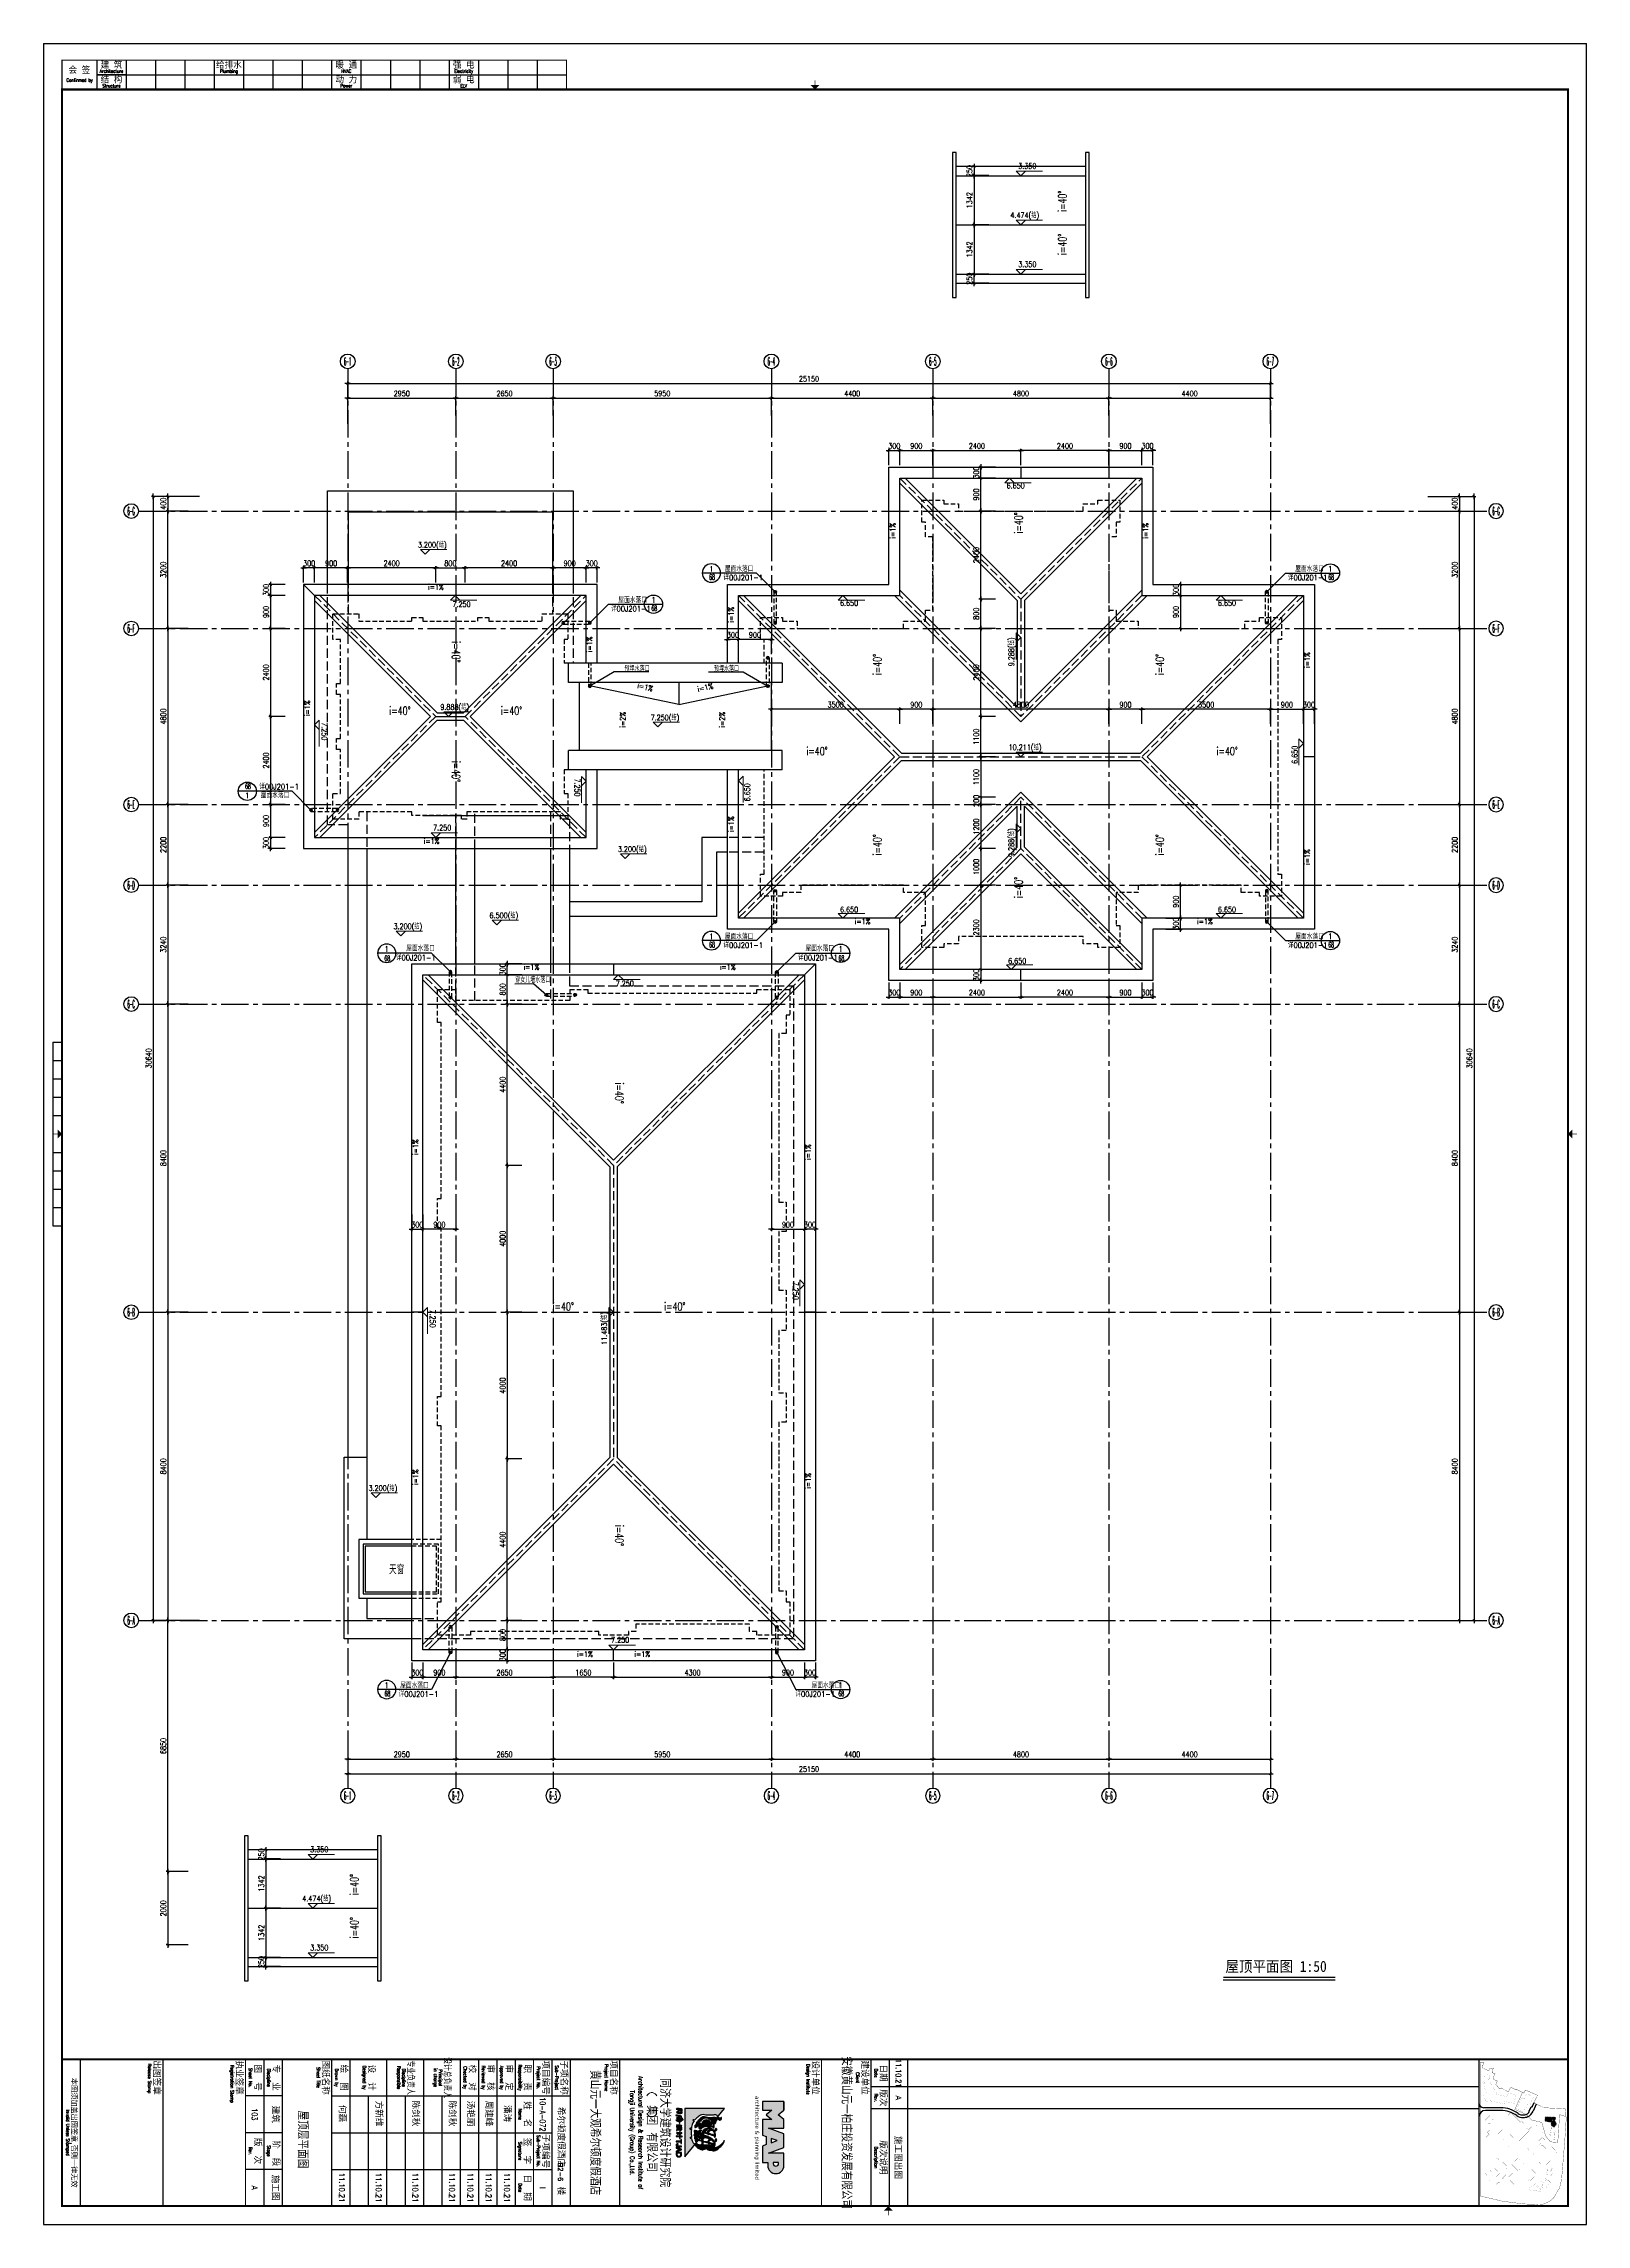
# Model space of a CAD drawing. Extents: x -395226 to -176901, y -140672 to 68263.
# Drawn here: x -218951 to -176901, y 8813 to 68263 of the extents above; entities that cross this region are included whole.
import ezdxf
from ezdxf.enums import TextEntityAlignment as Align

# ---------------------------------------------------------------- set-up
doc = ezdxf.new("R2010")
doc.units = 0
doc.header["$LTSCALE"] = 1000
doc.header["$MEASUREMENT"] = 0
for name, pattern in [('ACAD_ISO08W100', [36, 24, -3, 6, -3]), ('DASH', [0.35, 0.25, -0.1]), ('HIDDEN2', [0.1875, 0.125, -0.0625]), ('Plans$0$CENTER2', [1.125, 0.75, -0.125, 0.125, -0.125])]:
    doc.linetypes.add(name, pattern=pattern)
doc.layers.get('0').update_dxf_attribs({"linetype": 'CONTINUOUS'})
doc.layers.get('Defpoints').update_dxf_attribs({"linetype": 'CONTINUOUS'})
for name, color, linetype in [('00000', 7, 'CONTINUOUS'), ('A-AXIS', 3, 'CONTINUOUS'), ('A-AXIS-TEXT', 7, 'CONTINUOUS'), ('A-COLUMN-hatch', 252, 'CONTINUOUS'), ('A-DIM', 201, 'CONTINUOUS'), ('A-DOTE', 8, 'ACAD_ISO08W100'), ('A-FACADE', 5, 'CONTINUOUS'), ('A-FIN-GRAN', 34, 'CONTINUOUS'), ('A-LINE', 8, 'CONTINUOUS'), ('A-NOTE', 150, 'CONTINUOUS'), ('A-NOTE-CN', 150, 'CONTINUOUS'), ('A-PUB-DIM', 3, 'CONTINUOUS'), ('A-RAIN', 6, 'CONTINUOUS'), ('A-ROOF', 7, 'CONTINUOUS'), ('A-TEXT-CN', 31, 'CONTINUOUS'), ('A-WINDOW', 4, 'CONTINUOUS'), ('Plans$0$Grid', 9, 'Plans$0$CENTER2'), ('图框', 7, 'CONTINUOUS')]:
    doc.layers.add(name, color=color, linetype=linetype)
doc.layers.add('A-LEVEL', color=135, linetype='CONTINUOUS', lineweight=0)
doc.styles.add('_HZTXT', font='tjromans.shx', dxfattribs={"width": 0.7, "bigfont": 'tjhztxt.shx'})
doc.styles.add('COMPLEX', font='COMPLEX')
doc.styles.add('DIM_FONT', font='SIMPLEX', dxfattribs={"width": 0.7, "bigfont": 'GBCBIG'})
doc.styles.add('PRC-B', font='SIMHEI.TTF', dxfattribs={"width": 0.9})
doc.styles.add('PRC-S', font='tjromans.shx', dxfattribs={"width": 0.7, "bigfont": 'tjhztxt.shx'})
doc.styles.add('TJHZTXT', font='tjromans.shx', dxfattribs={"width": 0.8, "bigfont": 'tjhztxt.shx'})
doc.styles.add('TKZ1_tjhts.shx', font='tjromant.shx', dxfattribs={"bigfont": 'tjhts.shx'})
doc.styles.add('TKZ2_tjkts.shx', font='tjromant.shx', dxfattribs={"bigfont": 'tjkts.shx'})
doc.styles.add('VERDAND', font='verdana.TTF')
doc.styles.add('zjz', font='tjromans.shx', dxfattribs={"width": 0.7, "height": 500, "bigfont": 'tjhztxt.shx'})
doc.dimstyles.new('DIM100', dxfattribs={"dimscale": 100, "dimtxt": 3, "dimasz": 0.01, "dimexe": 1, "dimexo": 1, "dimgap": 1, "dimtad": 1, "dimdec": 0, "dimzin": 0, "dimdsep": 46, "dimtxsty": 'DIM_FONT', "dimblk1": '_DIMX', "dimblk2": '_DIMX', "dimsah": 1, "dimcen": 0.01, "dimclrd": 256, "dimclre": 256, "dimclrt": 7, "dimadec": 0, "dimazin": 0, "dimtfac": 1, "dimtdec": 0, "dimtix": 1, "dimtmove": 2, "dimatfit": 3, "dimldrblk": '_DIMX', "dimfxl": 0, "dimtolj": 1, "dimtzin": 5, "dimarcsym": 0})

# ---------------------------------------------------------------- blocks, each defined once
blk = doc.blocks.new('_DIMX')
blk.add_line((-150, 0), (150, 0))
at = {"const_width": 50}
blk.add_lwpolyline([(-70, -70), (70, 70)], dxfattribs=at)
blk = doc.blocks.new('*D477')
at = {"layer": 'A-PUB-DIM', "lineweight": -2}
for p, q in [((-22498, 22043), (-22498, 22570)), ((-22498, 22520), (-19549, 22520)), ((-19548, 22043), (-19548, 22570))]:
    blk.add_line(p, q, dxfattribs=at)
at = {"layer": 'Defpoints', "color": 0}
for p in [(-19548, 22520), (-22498, 21993), (-19548, 21993)]:
    blk.add_point(p, dxfattribs=at)
at = {"layer": 'A-PUB-DIM', "lineweight": -2, "xscale": 0.5, "yscale": 0.5, "zscale": 0.5, "rotation": 180}
blk.add_blockref('_DIMX', (-22498, 22520), dxfattribs=at)
at = {"layer": 'A-PUB-DIM', "lineweight": -2, "xscale": 0.5, "yscale": 0.5, "zscale": 0.5}
blk.add_blockref('_DIMX', (-19548, 22520), dxfattribs=at)
at = {"layer": 'A-PUB-DIM', "insert": (-21023, 22645), "char_height": 150, "attachment_point": 5, "style": 'DIM_FONT'}
blk.add_mtext('\\A1;2950', dxfattribs=at)
blk = doc.blocks.new('*D478')
at = {"layer": 'A-PUB-DIM', "lineweight": -2}
for p, q in [((-19548, 22043), (-19548, 22570)), ((-19548, 22520), (-16899, 22520)), ((-16898, 22043), (-16898, 22570))]:
    blk.add_line(p, q, dxfattribs=at)
at = {"layer": 'Defpoints', "color": 0}
for p in [(-16898, 22520), (-19548, 21993), (-16898, 21993)]:
    blk.add_point(p, dxfattribs=at)
at = {"layer": 'A-PUB-DIM', "lineweight": -2, "xscale": 0.5, "yscale": 0.5, "zscale": 0.5, "rotation": 180}
blk.add_blockref('_DIMX', (-19548, 22520), dxfattribs=at)
at = {"layer": 'A-PUB-DIM', "lineweight": -2, "xscale": 0.5, "yscale": 0.5, "zscale": 0.5}
blk.add_blockref('_DIMX', (-16898, 22520), dxfattribs=at)
at = {"layer": 'A-PUB-DIM', "insert": (-18223, 22645), "char_height": 150, "attachment_point": 5, "style": 'DIM_FONT'}
blk.add_mtext('\\A1;2650', dxfattribs=at)
blk = doc.blocks.new('*D479')
at = {"layer": 'A-PUB-DIM', "lineweight": -2}
for p, q in [((-16898, 22043), (-16898, 22570)), ((-16898, 22520), (-10949, 22520)), ((-10948, 22043), (-10948, 22570))]:
    blk.add_line(p, q, dxfattribs=at)
at = {"layer": 'Defpoints', "color": 0}
for p in [(-10948, 22520), (-16898, 21993), (-10948, 21993)]:
    blk.add_point(p, dxfattribs=at)
at = {"layer": 'A-PUB-DIM', "lineweight": -2, "xscale": 0.5, "yscale": 0.5, "zscale": 0.5, "rotation": 180}
blk.add_blockref('_DIMX', (-16898, 22520), dxfattribs=at)
at = {"layer": 'A-PUB-DIM', "lineweight": -2, "xscale": 0.5, "yscale": 0.5, "zscale": 0.5}
blk.add_blockref('_DIMX', (-10948, 22520), dxfattribs=at)
at = {"layer": 'A-PUB-DIM', "insert": (-13923, 22645), "char_height": 150, "attachment_point": 5, "style": 'DIM_FONT'}
blk.add_mtext('\\A1;5950', dxfattribs=at)
blk = doc.blocks.new('*D480')
at = {"layer": 'A-PUB-DIM', "lineweight": -2}
for p, q in [((-10948, 22043), (-10948, 22570)), ((-10948, 22520), (-6549, 22520)), ((-6548, 22043), (-6548, 22570))]:
    blk.add_line(p, q, dxfattribs=at)
at = {"layer": 'Defpoints', "color": 0}
for p in [(-6548, 22520), (-10948, 21993), (-6548, 21993)]:
    blk.add_point(p, dxfattribs=at)
at = {"layer": 'A-PUB-DIM', "lineweight": -2, "xscale": 0.5, "yscale": 0.5, "zscale": 0.5, "rotation": 180}
blk.add_blockref('_DIMX', (-10948, 22520), dxfattribs=at)
at = {"layer": 'A-PUB-DIM', "lineweight": -2, "xscale": 0.5, "yscale": 0.5, "zscale": 0.5}
blk.add_blockref('_DIMX', (-6548, 22520), dxfattribs=at)
at = {"layer": 'A-PUB-DIM', "insert": (-8748, 22645), "char_height": 150, "attachment_point": 5, "style": 'DIM_FONT'}
blk.add_mtext('\\A1;4400', dxfattribs=at)
blk = doc.blocks.new('*D481')
at = {"layer": 'A-PUB-DIM', "lineweight": -2}
for p, q in [((-6548, 22043), (-6548, 22570)), ((-6548, 22520), (-1749, 22520)), ((-1748, 22043), (-1748, 22570))]:
    blk.add_line(p, q, dxfattribs=at)
at = {"layer": 'Defpoints', "color": 0}
for p in [(-1748, 22520), (-6548, 21993), (-1748, 21993)]:
    blk.add_point(p, dxfattribs=at)
at = {"layer": 'A-PUB-DIM', "lineweight": -2, "xscale": 0.5, "yscale": 0.5, "zscale": 0.5, "rotation": 180}
blk.add_blockref('_DIMX', (-6548, 22520), dxfattribs=at)
at = {"layer": 'A-PUB-DIM', "lineweight": -2, "xscale": 0.5, "yscale": 0.5, "zscale": 0.5}
blk.add_blockref('_DIMX', (-1748, 22520), dxfattribs=at)
at = {"layer": 'A-PUB-DIM', "insert": (-4148, 22645), "char_height": 150, "attachment_point": 5, "style": 'DIM_FONT'}
blk.add_mtext('\\A1;4800', dxfattribs=at)
blk = doc.blocks.new('*D482')
at = {"layer": 'A-PUB-DIM', "lineweight": -2}
for p, q in [((-1748, 22043), (-1748, 22570)), ((-1748, 22520), (2651, 22520)), ((2652, 22043), (2652, 22570))]:
    blk.add_line(p, q, dxfattribs=at)
at = {"layer": 'Defpoints', "color": 0}
for p in [(2652, 22520), (-1748, 21993), (2652, 21993)]:
    blk.add_point(p, dxfattribs=at)
at = {"layer": 'A-PUB-DIM', "lineweight": -2, "xscale": 0.5, "yscale": 0.5, "zscale": 0.5, "rotation": 180}
blk.add_blockref('_DIMX', (-1748, 22520), dxfattribs=at)
at = {"layer": 'A-PUB-DIM', "lineweight": -2, "xscale": 0.5, "yscale": 0.5, "zscale": 0.5}
blk.add_blockref('_DIMX', (2652, 22520), dxfattribs=at)
at = {"layer": 'A-PUB-DIM', "insert": (452, 22645), "char_height": 150, "attachment_point": 5, "style": 'DIM_FONT'}
blk.add_mtext('\\A1;4400', dxfattribs=at)
blk = doc.blocks.new('*D483')
at = {"layer": 'A-PUB-DIM', "lineweight": -2}
for p, q in [((-22498, 21818), (-22498, 22970)), ((-22498, 22920), (2651, 22920)), ((2652, 21818), (2652, 22970))]:
    blk.add_line(p, q, dxfattribs=at)
at = {"layer": 'Defpoints', "color": 0}
for p in [(2652, 22920), (-22498, 21768), (2652, 21768)]:
    blk.add_point(p, dxfattribs=at)
at = {"layer": 'A-PUB-DIM', "lineweight": -2, "xscale": 0.5, "yscale": 0.5, "zscale": 0.5, "rotation": 180}
blk.add_blockref('_DIMX', (-22498, 22920), dxfattribs=at)
at = {"layer": 'A-PUB-DIM', "lineweight": -2, "xscale": 0.5, "yscale": 0.5, "zscale": 0.5}
blk.add_blockref('_DIMX', (2652, 22920), dxfattribs=at)
at = {"layer": 'A-PUB-DIM', "insert": (-9923, 23045), "char_height": 150, "attachment_point": 5, "style": 'DIM_FONT'}
blk.add_mtext('\\A1;25150', dxfattribs=at)
blk = doc.blocks.new('_AXISO')
blk.add_circle((0, 0), 0.5)
at = {"layer": 'A-AXIS-TEXT', "style": 'COMPLEX', "width": 1.041667}
blk.add_attdef('A', text='', height=0.56, dxfattribs=at).set_placement((-0.25, -0.28), (0.25, -0.28), align=Align.FIT)
blk = doc.blocks.new('*D484')
at = {"layer": 'A-PUB-DIM', "lineweight": -2}
for p, q in [((-26848, 16240), (-27448, 16240)), ((-27398, 16239), (-27398, 11440)), ((-26848, 11440), (-27448, 11440))]:
    blk.add_line(p, q, dxfattribs=at)
at = {"layer": 'Defpoints', "color": 0}
for p in [(-26798, 16240), (-27398, 11440), (-26798, 11440)]:
    blk.add_point(p, dxfattribs=at)
at = {"layer": 'A-PUB-DIM', "lineweight": -2, "xscale": 0.5, "yscale": 0.5, "zscale": 0.5}
for p, rotation in [((-27398, 16240), 90), ((-27398, 11440), 270)]:
    blk.add_blockref('_DIMX', p, dxfattribs=dict(at, rotation=rotation))
at = {"layer": 'A-PUB-DIM', "insert": (-27523, 13840), "char_height": 150, "attachment_point": 5, "rotation": 90, "style": 'DIM_FONT'}
blk.add_mtext('\\A1;4800', dxfattribs=at)
blk = doc.blocks.new('*D485')
at = {"layer": 'A-PUB-DIM', "lineweight": -2}
for p, q in [((-26848, 11440), (-27448, 11440)), ((-27398, 11439), (-27398, 9240)), ((-26848, 9240), (-27448, 9240))]:
    blk.add_line(p, q, dxfattribs=at)
at = {"layer": 'Defpoints', "color": 0}
for p in [(-26798, 11440), (-27398, 9240), (-26798, 9240)]:
    blk.add_point(p, dxfattribs=at)
at = {"layer": 'A-PUB-DIM', "lineweight": -2, "xscale": 0.5, "yscale": 0.5, "zscale": 0.5}
for p, rotation in [((-27398, 11440), 90), ((-27398, 9240), 270)]:
    blk.add_blockref('_DIMX', p, dxfattribs=dict(at, rotation=rotation))
at = {"layer": 'A-PUB-DIM', "insert": (-27523, 10340), "char_height": 150, "attachment_point": 5, "rotation": 90, "style": 'DIM_FONT'}
blk.add_mtext('\\A1;2200', dxfattribs=at)
blk = doc.blocks.new('*D486')
at = {"layer": 'A-PUB-DIM', "lineweight": -2}
for p, q in [((-26848, 9240), (-27448, 9240)), ((-27398, 9239), (-27398, 6001)), ((-26848, 6000), (-27448, 6000))]:
    blk.add_line(p, q, dxfattribs=at)
at = {"layer": 'Defpoints', "color": 0}
for p in [(-26798, 9240), (-27398, 6000), (-26798, 6000)]:
    blk.add_point(p, dxfattribs=at)
at = {"layer": 'A-PUB-DIM', "lineweight": -2, "xscale": 0.5, "yscale": 0.5, "zscale": 0.5}
for p, rotation in [((-27398, 9240), 90), ((-27398, 6000), 270)]:
    blk.add_blockref('_DIMX', p, dxfattribs=dict(at, rotation=rotation))
at = {"layer": 'A-PUB-DIM', "insert": (-27523, 7620), "char_height": 150, "attachment_point": 5, "rotation": 90, "style": 'DIM_FONT'}
blk.add_mtext('\\A1;3240', dxfattribs=at)
blk = doc.blocks.new('*D487')
at = {"layer": 'A-PUB-DIM', "lineweight": -2}
for p, q in [((-26848, 6000), (-27448, 6000)), ((-27398, 6000), (-27398, -2399)), ((-26848, -2400), (-27448, -2400))]:
    blk.add_line(p, q, dxfattribs=at)
at = {"layer": 'Defpoints', "color": 0}
for p in [(-26798, 6000), (-27398, -2400), (-26798, -2400)]:
    blk.add_point(p, dxfattribs=at)
at = {"layer": 'A-PUB-DIM', "lineweight": -2, "xscale": 0.5, "yscale": 0.5, "zscale": 0.5}
for p, rotation in [((-27398, 6000), 90), ((-27398, -2400), 270)]:
    blk.add_blockref('_DIMX', p, dxfattribs=dict(at, rotation=rotation))
at = {"layer": 'A-PUB-DIM', "insert": (-27523, 1800), "char_height": 150, "attachment_point": 5, "rotation": 90, "style": 'DIM_FONT'}
blk.add_mtext('\\A1;8400', dxfattribs=at)
blk = doc.blocks.new('*D488')
at = {"layer": 'A-PUB-DIM', "lineweight": -2}
for p, q in [((-26848, -2400), (-27448, -2400)), ((-27398, -2400), (-27398, -10799)), ((-26848, -10800), (-27448, -10800))]:
    blk.add_line(p, q, dxfattribs=at)
at = {"layer": 'Defpoints', "color": 0}
for p in [(-26798, -2400), (-27398, -10800), (-26798, -10800)]:
    blk.add_point(p, dxfattribs=at)
at = {"layer": 'A-PUB-DIM', "lineweight": -2, "xscale": 0.5, "yscale": 0.5, "zscale": 0.5}
for p, rotation in [((-27398, -2400), 90), ((-27398, -10800), 270)]:
    blk.add_blockref('_DIMX', p, dxfattribs=dict(at, rotation=rotation))
at = {"layer": 'A-PUB-DIM', "insert": (-27523, -6600), "char_height": 150, "attachment_point": 5, "rotation": 90, "style": 'DIM_FONT'}
blk.add_mtext('\\A1;8400', dxfattribs=at)
blk = doc.blocks.new('*D489')
at = {"layer": 'A-PUB-DIM', "lineweight": -2}
for p, q in [((-26540, 19840), (-27848, 19840)), ((-27798, 19840), (-27798, -10799)), ((-26540, -10800), (-27848, -10800))]:
    blk.add_line(p, q, dxfattribs=at)
at = {"layer": 'Defpoints', "color": 0}
for p in [(-26490, 19840), (-27798, -10800), (-26490, -10800)]:
    blk.add_point(p, dxfattribs=at)
at = {"layer": 'A-PUB-DIM', "lineweight": -2, "xscale": 0.5, "yscale": 0.5, "zscale": 0.5}
for p, rotation in [((-27798, 19840), 90), ((-27798, -10800), 270)]:
    blk.add_blockref('_DIMX', p, dxfattribs=dict(at, rotation=rotation))
at = {"layer": 'A-PUB-DIM', "insert": (-27923, 4520), "char_height": 150, "attachment_point": 5, "rotation": 90, "style": 'DIM_FONT'}
blk.add_mtext('\\A1;30640', dxfattribs=at)
blk = doc.blocks.new('*D490')
at = {"layer": 'A-PUB-DIM', "lineweight": -2}
for p, q in [((7251, 16240), (7852, 16240)), ((7802, 16239), (7802, 11440)), ((7251, 11440), (7852, 11440))]:
    blk.add_line(p, q, dxfattribs=at)
at = {"layer": 'Defpoints', "color": 0}
for p in [(7201, 16240), (7201, 11440), (7802, 11440)]:
    blk.add_point(p, dxfattribs=at)
at = {"layer": 'A-PUB-DIM', "lineweight": -2, "xscale": 0.5, "yscale": 0.5, "zscale": 0.5}
for p, rotation in [((7802, 16240), 90), ((7802, 11440), 270)]:
    blk.add_blockref('_DIMX', p, dxfattribs=dict(at, rotation=rotation))
at = {"layer": 'A-PUB-DIM', "insert": (7677, 13840), "char_height": 150, "attachment_point": 5, "rotation": 90, "style": 'DIM_FONT'}
blk.add_mtext('\\A1;4800', dxfattribs=at)
blk = doc.blocks.new('*D491')
at = {"layer": 'A-PUB-DIM', "lineweight": -2}
for p, q in [((7251, 11440), (7852, 11440)), ((7802, 11439), (7802, 9240)), ((7251, 9240), (7852, 9240))]:
    blk.add_line(p, q, dxfattribs=at)
at = {"layer": 'Defpoints', "color": 0}
for p in [(7201, 11440), (7201, 9240), (7802, 9240)]:
    blk.add_point(p, dxfattribs=at)
at = {"layer": 'A-PUB-DIM', "lineweight": -2, "xscale": 0.5, "yscale": 0.5, "zscale": 0.5}
for p, rotation in [((7802, 11440), 90), ((7802, 9240), 270)]:
    blk.add_blockref('_DIMX', p, dxfattribs=dict(at, rotation=rotation))
at = {"layer": 'A-PUB-DIM', "insert": (7677, 10340), "char_height": 150, "attachment_point": 5, "rotation": 90, "style": 'DIM_FONT'}
blk.add_mtext('\\A1;2200', dxfattribs=at)
blk = doc.blocks.new('*D492')
at = {"layer": 'A-PUB-DIM', "lineweight": -2}
for p, q in [((7251, 9240), (7852, 9240)), ((7802, 9239), (7802, 6001)), ((7251, 6000), (7852, 6000))]:
    blk.add_line(p, q, dxfattribs=at)
at = {"layer": 'Defpoints', "color": 0}
for p in [(7201, 9240), (7201, 6000), (7802, 6000)]:
    blk.add_point(p, dxfattribs=at)
at = {"layer": 'A-PUB-DIM', "lineweight": -2, "xscale": 0.5, "yscale": 0.5, "zscale": 0.5}
for p, rotation in [((7802, 9240), 90), ((7802, 6000), 270)]:
    blk.add_blockref('_DIMX', p, dxfattribs=dict(at, rotation=rotation))
at = {"layer": 'A-PUB-DIM', "insert": (7677, 7620), "char_height": 150, "attachment_point": 5, "rotation": 90, "style": 'DIM_FONT'}
blk.add_mtext('\\A1;3240', dxfattribs=at)
blk = doc.blocks.new('*D493')
at = {"layer": 'A-PUB-DIM', "lineweight": -2}
for p, q in [((7251, 6000), (7852, 6000)), ((7802, 6000), (7802, -2399)), ((7251, -2400), (7852, -2400))]:
    blk.add_line(p, q, dxfattribs=at)
at = {"layer": 'Defpoints', "color": 0}
for p in [(7201, 6000), (7201, -2400), (7802, -2400)]:
    blk.add_point(p, dxfattribs=at)
at = {"layer": 'A-PUB-DIM', "lineweight": -2, "xscale": 0.5, "yscale": 0.5, "zscale": 0.5}
for p, rotation in [((7802, 6000), 90), ((7802, -2400), 270)]:
    blk.add_blockref('_DIMX', p, dxfattribs=dict(at, rotation=rotation))
at = {"layer": 'A-PUB-DIM', "insert": (7677, 1800), "char_height": 150, "attachment_point": 5, "rotation": 90, "style": 'DIM_FONT'}
blk.add_mtext('\\A1;8400', dxfattribs=at)
blk = doc.blocks.new('*D494')
at = {"layer": 'A-PUB-DIM', "lineweight": -2}
for p, q in [((7251, -2400), (7852, -2400)), ((7802, -2400), (7802, -10799)), ((7251, -10800), (7852, -10800))]:
    blk.add_line(p, q, dxfattribs=at)
at = {"layer": 'Defpoints', "color": 0}
for p in [(7201, -2400), (7201, -10800), (7802, -10800)]:
    blk.add_point(p, dxfattribs=at)
at = {"layer": 'A-PUB-DIM', "lineweight": -2, "xscale": 0.5, "yscale": 0.5, "zscale": 0.5}
for p, rotation in [((7802, -2400), 90), ((7802, -10800), 270)]:
    blk.add_blockref('_DIMX', p, dxfattribs=dict(at, rotation=rotation))
at = {"layer": 'A-PUB-DIM', "insert": (7677, -6600), "char_height": 150, "attachment_point": 5, "rotation": 90, "style": 'DIM_FONT'}
blk.add_mtext('\\A1;8400', dxfattribs=at)
blk = doc.blocks.new('*D495')
at = {"layer": 'A-PUB-DIM', "lineweight": -2}
for p, q in [((6943, 19840), (8252, 19840)), ((8202, 19840), (8202, -10799)), ((6943, -10800), (8252, -10800))]:
    blk.add_line(p, q, dxfattribs=at)
at = {"layer": 'Defpoints', "color": 0}
for p in [(6893, 19840), (6893, -10800), (8202, -10800)]:
    blk.add_point(p, dxfattribs=at)
at = {"layer": 'A-PUB-DIM', "lineweight": -2, "xscale": 0.5, "yscale": 0.5, "zscale": 0.5}
for p, rotation in [((8202, 19840), 90), ((8202, -10800), 270)]:
    blk.add_blockref('_DIMX', p, dxfattribs=dict(at, rotation=rotation))
at = {"layer": 'A-PUB-DIM', "insert": (8077, 4520), "char_height": 150, "attachment_point": 5, "rotation": 90, "style": 'DIM_FONT'}
blk.add_mtext('\\A1;30640', dxfattribs=at)
blk = doc.blocks.new('*D496')
at = {"layer": 'A-PUB-DIM', "lineweight": -2}
for p, q in [((-22498, -14103), (-22498, -14630)), ((-19548, -14103), (-19548, -14630)), ((-22498, -14580), (-19549, -14580))]:
    blk.add_line(p, q, dxfattribs=at)
at = {"layer": 'Defpoints', "color": 0}
for p in [(-22498, -14053), (-19548, -14053), (-19548, -14580)]:
    blk.add_point(p, dxfattribs=at)
at = {"layer": 'A-PUB-DIM', "lineweight": -2, "xscale": 0.5, "yscale": 0.5, "zscale": 0.5, "rotation": 180}
blk.add_blockref('_DIMX', (-22498, -14580), dxfattribs=at)
at = {"layer": 'A-PUB-DIM', "lineweight": -2, "xscale": 0.5, "yscale": 0.5, "zscale": 0.5}
blk.add_blockref('_DIMX', (-19548, -14580), dxfattribs=at)
at = {"layer": 'A-PUB-DIM', "insert": (-21023, -14455), "char_height": 150, "attachment_point": 5, "style": 'DIM_FONT'}
blk.add_mtext('\\A1;2950', dxfattribs=at)
blk = doc.blocks.new('*D497')
at = {"layer": 'A-PUB-DIM', "lineweight": -2}
for p, q in [((-19548, -14103), (-19548, -14630)), ((-16898, -14103), (-16898, -14630)), ((-19548, -14580), (-16899, -14580))]:
    blk.add_line(p, q, dxfattribs=at)
at = {"layer": 'Defpoints', "color": 0}
for p in [(-19548, -14053), (-16898, -14053), (-16898, -14580)]:
    blk.add_point(p, dxfattribs=at)
at = {"layer": 'A-PUB-DIM', "lineweight": -2, "xscale": 0.5, "yscale": 0.5, "zscale": 0.5, "rotation": 180}
blk.add_blockref('_DIMX', (-19548, -14580), dxfattribs=at)
at = {"layer": 'A-PUB-DIM', "lineweight": -2, "xscale": 0.5, "yscale": 0.5, "zscale": 0.5}
blk.add_blockref('_DIMX', (-16898, -14580), dxfattribs=at)
at = {"layer": 'A-PUB-DIM', "insert": (-18223, -14455), "char_height": 150, "attachment_point": 5, "style": 'DIM_FONT'}
blk.add_mtext('\\A1;2650', dxfattribs=at)
blk = doc.blocks.new('*D498')
at = {"layer": 'A-PUB-DIM', "lineweight": -2}
for p, q in [((-16898, -14103), (-16898, -14630)), ((-10948, -14103), (-10948, -14630)), ((-16898, -14580), (-10949, -14580))]:
    blk.add_line(p, q, dxfattribs=at)
at = {"layer": 'Defpoints', "color": 0}
for p in [(-16898, -14053), (-10948, -14053), (-10948, -14580)]:
    blk.add_point(p, dxfattribs=at)
at = {"layer": 'A-PUB-DIM', "lineweight": -2, "xscale": 0.5, "yscale": 0.5, "zscale": 0.5, "rotation": 180}
blk.add_blockref('_DIMX', (-16898, -14580), dxfattribs=at)
at = {"layer": 'A-PUB-DIM', "lineweight": -2, "xscale": 0.5, "yscale": 0.5, "zscale": 0.5}
blk.add_blockref('_DIMX', (-10948, -14580), dxfattribs=at)
at = {"layer": 'A-PUB-DIM', "insert": (-13923, -14455), "char_height": 150, "attachment_point": 5, "style": 'DIM_FONT'}
blk.add_mtext('\\A1;5950', dxfattribs=at)
blk = doc.blocks.new('*D499')
at = {"layer": 'A-PUB-DIM', "lineweight": -2}
for p, q in [((-10948, -14103), (-10948, -14630)), ((-6548, -14103), (-6548, -14630)), ((-10948, -14580), (-6549, -14580))]:
    blk.add_line(p, q, dxfattribs=at)
at = {"layer": 'Defpoints', "color": 0}
for p in [(-10948, -14053), (-6548, -14053), (-6548, -14580)]:
    blk.add_point(p, dxfattribs=at)
at = {"layer": 'A-PUB-DIM', "lineweight": -2, "xscale": 0.5, "yscale": 0.5, "zscale": 0.5, "rotation": 180}
blk.add_blockref('_DIMX', (-10948, -14580), dxfattribs=at)
at = {"layer": 'A-PUB-DIM', "lineweight": -2, "xscale": 0.5, "yscale": 0.5, "zscale": 0.5}
blk.add_blockref('_DIMX', (-6548, -14580), dxfattribs=at)
at = {"layer": 'A-PUB-DIM', "insert": (-8748, -14455), "char_height": 150, "attachment_point": 5, "style": 'DIM_FONT'}
blk.add_mtext('\\A1;4400', dxfattribs=at)
blk = doc.blocks.new('*D500')
at = {"layer": 'A-PUB-DIM', "lineweight": -2}
for p, q in [((-6548, -14103), (-6548, -14630)), ((-1748, -14103), (-1748, -14630)), ((-6548, -14580), (-1749, -14580))]:
    blk.add_line(p, q, dxfattribs=at)
at = {"layer": 'Defpoints', "color": 0}
for p in [(-6548, -14053), (-1748, -14053), (-1748, -14580)]:
    blk.add_point(p, dxfattribs=at)
at = {"layer": 'A-PUB-DIM', "lineweight": -2, "xscale": 0.5, "yscale": 0.5, "zscale": 0.5, "rotation": 180}
blk.add_blockref('_DIMX', (-6548, -14580), dxfattribs=at)
at = {"layer": 'A-PUB-DIM', "lineweight": -2, "xscale": 0.5, "yscale": 0.5, "zscale": 0.5}
blk.add_blockref('_DIMX', (-1748, -14580), dxfattribs=at)
at = {"layer": 'A-PUB-DIM', "insert": (-4148, -14455), "char_height": 150, "attachment_point": 5, "style": 'DIM_FONT'}
blk.add_mtext('\\A1;4800', dxfattribs=at)
blk = doc.blocks.new('*D501')
at = {"layer": 'A-PUB-DIM', "lineweight": -2}
for p, q in [((-1748, -14103), (-1748, -14630)), ((2652, -14103), (2652, -14630)), ((-1748, -14580), (2651, -14580))]:
    blk.add_line(p, q, dxfattribs=at)
at = {"layer": 'Defpoints', "color": 0}
for p in [(-1748, -14053), (2652, -14053), (2652, -14580)]:
    blk.add_point(p, dxfattribs=at)
at = {"layer": 'A-PUB-DIM', "lineweight": -2, "xscale": 0.5, "yscale": 0.5, "zscale": 0.5, "rotation": 180}
blk.add_blockref('_DIMX', (-1748, -14580), dxfattribs=at)
at = {"layer": 'A-PUB-DIM', "lineweight": -2, "xscale": 0.5, "yscale": 0.5, "zscale": 0.5}
blk.add_blockref('_DIMX', (2652, -14580), dxfattribs=at)
at = {"layer": 'A-PUB-DIM', "insert": (452, -14455), "char_height": 150, "attachment_point": 5, "style": 'DIM_FONT'}
blk.add_mtext('\\A1;4400', dxfattribs=at)
blk = doc.blocks.new('*D502')
at = {"layer": 'A-PUB-DIM', "lineweight": -2}
for p, q in [((-22498, -13878), (-22498, -15030)), ((2652, -13878), (2652, -15030)), ((-22498, -14980), (2651, -14980))]:
    blk.add_line(p, q, dxfattribs=at)
at = {"layer": 'Defpoints', "color": 0}
for p in [(-22498, -13828), (2652, -13828), (2652, -14980)]:
    blk.add_point(p, dxfattribs=at)
at = {"layer": 'A-PUB-DIM', "lineweight": -2, "xscale": 0.5, "yscale": 0.5, "zscale": 0.5, "rotation": 180}
blk.add_blockref('_DIMX', (-22498, -14980), dxfattribs=at)
at = {"layer": 'A-PUB-DIM', "lineweight": -2, "xscale": 0.5, "yscale": 0.5, "zscale": 0.5}
blk.add_blockref('_DIMX', (2652, -14980), dxfattribs=at)
at = {"layer": 'A-PUB-DIM', "insert": (-9923, -14855), "char_height": 150, "attachment_point": 5, "style": 'DIM_FONT'}
blk.add_mtext('\\A1;25150', dxfattribs=at)
blk = doc.blocks.new('*D503')
at = {"layer": 'A-PUB-DIM', "lineweight": -2}
for p, q in [((7251, 19440), (7852, 19440)), ((7802, 16240), (7802, 19439)), ((7251, 16240), (7852, 16240))]:
    blk.add_line(p, q, dxfattribs=at)
at = {"layer": 'Defpoints', "color": 0}
for p in [(7201, 19440), (7802, 19440), (7201, 16240)]:
    blk.add_point(p, dxfattribs=at)
at = {"layer": 'A-PUB-DIM', "lineweight": -2, "xscale": 0.5, "yscale": 0.5, "zscale": 0.5}
for p, rotation in [((7802, 19440), 90), ((7802, 16240), 270)]:
    blk.add_blockref('_DIMX', p, dxfattribs=dict(at, rotation=rotation))
at = {"layer": 'A-PUB-DIM', "insert": (7677, 17840), "char_height": 150, "attachment_point": 5, "rotation": 90, "style": 'DIM_FONT'}
blk.add_mtext('\\A1;3200', dxfattribs=at)
blk = doc.blocks.new('*D504')
at = {"layer": 'A-PUB-DIM', "lineweight": -2}
for p, q in [((-26848, 19440), (-27448, 19440)), ((-27398, 16240), (-27398, 19439)), ((-26848, 16240), (-27448, 16240))]:
    blk.add_line(p, q, dxfattribs=at)
at = {"layer": 'Defpoints', "color": 0}
for p in [(-27398, 19440), (-26798, 19440), (-26798, 16240)]:
    blk.add_point(p, dxfattribs=at)
at = {"layer": 'A-PUB-DIM', "lineweight": -2, "xscale": 0.5, "yscale": 0.5, "zscale": 0.5}
for p, rotation in [((-27398, 19440), 90), ((-27398, 16240), 270)]:
    blk.add_blockref('_DIMX', p, dxfattribs=dict(at, rotation=rotation))
at = {"layer": 'A-PUB-DIM', "insert": (-27523, 17840), "char_height": 150, "attachment_point": 5, "rotation": 90, "style": 'DIM_FONT'}
blk.add_mtext('\\A1;3200', dxfattribs=at)
blk = doc.blocks.new('*D505')
at = {"layer": 'A-PUB-DIM', "lineweight": -2}
for p, q in [((-26848, 19840), (-27448, 19840)), ((-27398, 19840), (-27398, 19440)), ((-26848, 19440), (-27448, 19440))]:
    blk.add_line(p, q, dxfattribs=at)
at = {"layer": 'Defpoints', "color": 0}
for p in [(-26798, 19840), (-27398, 19440), (-26798, 19440)]:
    blk.add_point(p, dxfattribs=at)
at = {"layer": 'A-PUB-DIM', "lineweight": -2, "xscale": 0.5, "yscale": 0.5, "zscale": 0.5}
for p, rotation in [((-27398, 19840), 90), ((-27398, 19440), 270)]:
    blk.add_blockref('_DIMX', p, dxfattribs=dict(at, rotation=rotation))
at = {"layer": 'A-PUB-DIM', "insert": (-27523, 19640), "char_height": 150, "attachment_point": 5, "rotation": 90, "style": 'DIM_FONT'}
blk.add_mtext('\\A1;400', dxfattribs=at)
blk = doc.blocks.new('*D506')
at = {"layer": 'A-PUB-DIM', "lineweight": -2}
for p, q in [((7251, 19840), (7852, 19840)), ((7802, 19840), (7802, 19440)), ((7251, 19440), (7852, 19440))]:
    blk.add_line(p, q, dxfattribs=at)
at = {"layer": 'Defpoints', "color": 0}
for p in [(7201, 19840), (7201, 19440), (7802, 19440)]:
    blk.add_point(p, dxfattribs=at)
at = {"layer": 'A-PUB-DIM', "lineweight": -2, "xscale": 0.5, "yscale": 0.5, "zscale": 0.5}
for p, rotation in [((7802, 19840), 90), ((7802, 19440), 270)]:
    blk.add_blockref('_DIMX', p, dxfattribs=dict(at, rotation=rotation))
at = {"layer": 'A-PUB-DIM', "insert": (7677, 19640), "char_height": 150, "attachment_point": 5, "rotation": 90, "style": 'DIM_FONT'}
blk.add_mtext('\\A1;400', dxfattribs=at)
blk = doc.blocks.new('*D475')
at = {"layer": 'A-PUB-DIM', "lineweight": -2}
for p, q in [((-26848, -10800), (-27448, -10800)), ((-27398, -17650), (-27398, -10800)), ((-26848, -17650), (-27448, -17650))]:
    blk.add_line(p, q, dxfattribs=at)
at = {"layer": 'Defpoints', "color": 0}
for p in [(-27398, -10800), (-26798, -10800), (-26798, -17650)]:
    blk.add_point(p, dxfattribs=at)
at = {"layer": 'A-PUB-DIM', "lineweight": -2, "xscale": 0.5, "yscale": 0.5, "zscale": 0.5}
for p, rotation in [((-27398, -10800), 90), ((-27398, -17650), 270)]:
    blk.add_blockref('_DIMX', p, dxfattribs=dict(at, rotation=rotation))
at = {"layer": 'A-PUB-DIM', "insert": (-27523, -14225), "char_height": 150, "attachment_point": 5, "rotation": 90, "style": 'DIM_FONT'}
blk.add_mtext('\\A1;6850', dxfattribs=at)
blk = doc.blocks.new('*D476')
at = {"layer": 'A-PUB-DIM', "lineweight": -2}
for p, q in [((-26848, -17650), (-27448, -17650)), ((-27398, -17651), (-27398, -19650)), ((-26848, -19650), (-27448, -19650))]:
    blk.add_line(p, q, dxfattribs=at)
at = {"layer": 'Defpoints', "color": 0}
for p in [(-26798, -17650), (-27398, -19650), (-26798, -19650)]:
    blk.add_point(p, dxfattribs=at)
at = {"layer": 'A-PUB-DIM', "lineweight": -2, "xscale": 0.5, "yscale": 0.5, "zscale": 0.5}
for p, rotation in [((-27398, -17650), 90), ((-27398, -19650), 270)]:
    blk.add_blockref('_DIMX', p, dxfattribs=dict(at, rotation=rotation))
at = {"layer": 'A-PUB-DIM', "insert": (-27523, -18650), "char_height": 150, "attachment_point": 5, "rotation": 90, "style": 'DIM_FONT'}
blk.add_mtext('\\A1;2000', dxfattribs=at)
blk = doc.blocks.new('A$C27EA7CCC')
at = {"layer": 'A-LEVEL', "linetype": 'ByBlock'}
blk.add_lwpolyline([(1018, 509), (509, 0), (0, 509), (2880, 509)], dxfattribs=at)
at = {"layer": 'A-LEVEL', "style": 'zjz', "width": 0.7}
for tag, p in [('-6.000（建筑）', (3635, 1346)), ('-6.300（结构）', (3635, 645))]:
    blk.add_attdef(tag, text='', height=600, dxfattribs=at).set_placement(p, align=Align.RIGHT)
blk = doc.blocks.new('RAIN PIPE@100x100')
for p, q in [((-27, -27), (27, 27)), ((-27, 27), (27, -27))]:
    blk.add_line(p, q)
blk.add_circle((0, 0), 37.5)
blk = doc.blocks.new('*D642')
at = {"layer": 'A-DIM', "lineweight": -2}
for p, q in [((-199114, 49716), (-199114, 50166)), ((-195614, 50116), (-199113, 50116)), ((-195614, 49716), (-195614, 50166))]:
    blk.add_line(p, q, dxfattribs=at)
at = {"layer": 'Defpoints', "color": 0}
for p in [(-199114, 50116), (-199114, 49666), (-195614, 49666)]:
    blk.add_point(p, dxfattribs=at)
at = {"layer": 'A-DIM', "lineweight": -2, "xscale": 0.5, "yscale": 0.5, "zscale": 0.5}
for p, rotation in [((-199114, 50116), 180.0000000110495), ((-195614, 50116), 1.104948132990557e-08)]:
    blk.add_blockref('_DIMX', p, dxfattribs=dict(at, rotation=rotation))
at = {"layer": 'A-DIM', "insert": (-197364, 50241), "char_height": 150, "attachment_point": 5, "rotation": 0, "style": 'DIM_FONT'}
blk.add_mtext('\\A1;3500', dxfattribs=at)
blk = doc.blocks.new('*D643')
at = {"layer": 'A-DIM', "lineweight": -2}
for p, q in [((-195614, 49716), (-195614, 50166)), ((-194714, 50116), (-195613, 50116)), ((-194714, 49716), (-194714, 50166))]:
    blk.add_line(p, q, dxfattribs=at)
at = {"layer": 'Defpoints', "color": 0}
for p in [(-195614, 50116), (-195614, 49666), (-194714, 49666)]:
    blk.add_point(p, dxfattribs=at)
at = {"layer": 'A-DIM', "lineweight": -2, "xscale": 0.5, "yscale": 0.5, "zscale": 0.5}
for p, rotation in [((-195614, 50116), 180.000000042974), ((-194714, 50116), 4.297402433905972e-08)]:
    blk.add_blockref('_DIMX', p, dxfattribs=dict(at, rotation=rotation))
at = {"layer": 'A-DIM', "insert": (-195164, 50241), "char_height": 150, "attachment_point": 5, "rotation": 0, "style": 'DIM_FONT'}
blk.add_mtext('\\A1;900', dxfattribs=at)
blk = doc.blocks.new('*D644')
at = {"layer": 'A-DIM', "lineweight": -2}
for p, q in [((-194714, 49716), (-194714, 50166)), ((-189914, 50116), (-194713, 50116)), ((-189914, 49716), (-189914, 50166))]:
    blk.add_line(p, q, dxfattribs=at)
at = {"layer": 'Defpoints', "color": 0}
for p in [(-194714, 50116), (-194714, 49666), (-189914, 49666)]:
    blk.add_point(p, dxfattribs=at)
at = {"layer": 'A-DIM', "lineweight": -2, "xscale": 0.5, "yscale": 0.5, "zscale": 0.5}
for p, rotation in [((-194714, 50116), 180.0000000080569), ((-189914, 50116), 8.056915135057352e-09)]:
    blk.add_blockref('_DIMX', p, dxfattribs=dict(at, rotation=rotation))
at = {"layer": 'A-DIM', "insert": (-192314, 50241), "char_height": 150, "attachment_point": 5, "rotation": 0, "style": 'DIM_FONT'}
blk.add_mtext('\\A1;4800', dxfattribs=at)
blk = doc.blocks.new('*D645')
at = {"layer": 'A-DIM', "lineweight": -2}
for p, q in [((-189914, 49716), (-189914, 50166)), ((-189014, 50116), (-189913, 50116)), ((-189014, 49716), (-189014, 50166))]:
    blk.add_line(p, q, dxfattribs=at)
at = {"layer": 'Defpoints', "color": 0}
for p in [(-189914, 50116), (-189914, 49666), (-189014, 49666)]:
    blk.add_point(p, dxfattribs=at)
at = {"layer": 'A-DIM', "lineweight": -2, "xscale": 0.5, "yscale": 0.5, "zscale": 0.5}
for p, rotation in [((-189914, 50116), 180.000000042974), ((-189014, 50116), 4.297402433905972e-08)]:
    blk.add_blockref('_DIMX', p, dxfattribs=dict(at, rotation=rotation))
at = {"layer": 'A-DIM', "insert": (-189464, 50241), "char_height": 150, "attachment_point": 5, "rotation": 0, "style": 'DIM_FONT'}
blk.add_mtext('\\A1;900', dxfattribs=at)
blk = doc.blocks.new('*D646')
at = {"layer": 'A-DIM', "lineweight": -2}
for p, q in [((-189014, 49716), (-189014, 50166)), ((-185514, 50116), (-189013, 50116)), ((-185514, 49716), (-185514, 50166))]:
    blk.add_line(p, q, dxfattribs=at)
at = {"layer": 'Defpoints', "color": 0}
for p in [(-189014, 50116), (-189014, 49666), (-185514, 49666)]:
    blk.add_point(p, dxfattribs=at)
at = {"layer": 'A-DIM', "lineweight": -2, "xscale": 0.5, "yscale": 0.5, "zscale": 0.5}
for p, rotation in [((-189014, 50116), 180.0000000110495), ((-185514, 50116), 1.104948132990557e-08)]:
    blk.add_blockref('_DIMX', p, dxfattribs=dict(at, rotation=rotation))
at = {"layer": 'A-DIM', "insert": (-187264, 50241), "char_height": 150, "attachment_point": 5, "rotation": 0, "style": 'DIM_FONT'}
blk.add_mtext('\\A1;3500', dxfattribs=at)
blk = doc.blocks.new('*D647')
at = {"layer": 'A-DIM', "lineweight": -2}
for p, q in [((-193006, 48820), (-193456, 48820)), ((-193406, 48819), (-193406, 47720)), ((-193006, 47720), (-193456, 47720))]:
    blk.add_line(p, q, dxfattribs=at)
at = {"layer": 'Defpoints', "color": 0}
for p in [(-192956, 48820), (-193406, 47720), (-192956, 47720)]:
    blk.add_point(p, dxfattribs=at)
at = {"layer": 'A-DIM', "lineweight": -2, "xscale": 0.5, "yscale": 0.5, "zscale": 0.5}
for p, rotation in [((-193406, 48820), 90), ((-193406, 47720), 270)]:
    blk.add_blockref('_DIMX', p, dxfattribs=dict(at, rotation=rotation))
at = {"layer": 'A-DIM', "insert": (-193531, 48270), "char_height": 150, "attachment_point": 5, "rotation": 90, "style": 'DIM_FONT'}
blk.add_mtext('\\A1;1100', dxfattribs=at)
blk = doc.blocks.new('*D648')
at = {"layer": 'A-DIM', "lineweight": -2}
for p, q in [((-193006, 47720), (-193456, 47720)), ((-193406, 47720), (-193406, 47721)), ((-193406, 47720), (-193406, 47520)), ((-193006, 47520), (-193456, 47520)), ((-193406, 47519), (-193406, 47519))]:
    blk.add_line(p, q, dxfattribs=at)
at = {"layer": 'Defpoints', "color": 0}
for p in [(-192956, 47720), (-193406, 47520), (-192956, 47520)]:
    blk.add_point(p, dxfattribs=at)
at = {"layer": 'A-DIM', "lineweight": -2, "xscale": 0.5, "yscale": 0.5, "zscale": 0.5}
for p, rotation in [((-193406, 47720), 270), ((-193406, 47520), 90)]:
    blk.add_blockref('_DIMX', p, dxfattribs=dict(at, rotation=rotation))
at = {"layer": 'A-DIM', "insert": (-193531, 47620), "char_height": 150, "attachment_point": 5, "rotation": 90, "style": 'DIM_FONT'}
blk.add_mtext('\\A1;200', dxfattribs=at)
blk = doc.blocks.new('*D649')
at = {"layer": 'A-DIM', "lineweight": -2}
for p, q in [((-193006, 47520), (-193456, 47520)), ((-193406, 47519), (-193406, 46320)), ((-193006, 46320), (-193456, 46320))]:
    blk.add_line(p, q, dxfattribs=at)
at = {"layer": 'Defpoints', "color": 0}
for p in [(-192956, 47520), (-193406, 46320), (-192956, 46320)]:
    blk.add_point(p, dxfattribs=at)
at = {"layer": 'A-DIM', "lineweight": -2, "xscale": 0.5, "yscale": 0.5, "zscale": 0.5}
for p, rotation in [((-193406, 47520), 90), ((-193406, 46320), 270)]:
    blk.add_blockref('_DIMX', p, dxfattribs=dict(at, rotation=rotation))
at = {"layer": 'A-DIM', "insert": (-193531, 46920), "char_height": 150, "attachment_point": 5, "rotation": 90, "style": 'DIM_FONT'}
blk.add_mtext('\\A1;1200', dxfattribs=at)
blk = doc.blocks.new('*D650')
at = {"layer": 'A-DIM', "lineweight": -2}
for p, q in [((-193006, 49920), (-193456, 49920)), ((-193406, 48820), (-193406, 49919)), ((-193006, 48820), (-193456, 48820))]:
    blk.add_line(p, q, dxfattribs=at)
at = {"layer": 'Defpoints', "color": 0}
for p in [(-193406, 49920), (-192956, 49920), (-192956, 48820)]:
    blk.add_point(p, dxfattribs=at)
at = {"layer": 'A-DIM', "lineweight": -2, "xscale": 0.5, "yscale": 0.5, "zscale": 0.5}
for p, rotation in [((-193406, 49920), 90), ((-193406, 48820), 270)]:
    blk.add_blockref('_DIMX', p, dxfattribs=dict(at, rotation=rotation))
at = {"layer": 'A-DIM', "insert": (-193531, 49370), "char_height": 150, "attachment_point": 5, "rotation": 90, "style": 'DIM_FONT'}
blk.add_mtext('\\A1;1100', dxfattribs=at)
blk = doc.blocks.new('*D651')
at = {"layer": 'A-DIM', "lineweight": -2}
for p, q in [((-193006, 52320), (-193456, 52320)), ((-193406, 49920), (-193406, 52319)), ((-193006, 49920), (-193456, 49920))]:
    blk.add_line(p, q, dxfattribs=at)
at = {"layer": 'Defpoints', "color": 0}
for p in [(-193406, 52320), (-192956, 52320), (-192956, 49920)]:
    blk.add_point(p, dxfattribs=at)
at = {"layer": 'A-DIM', "lineweight": -2, "xscale": 0.5, "yscale": 0.5, "zscale": 0.5}
for p, rotation in [((-193406, 52320), 90), ((-193406, 49920), 270)]:
    blk.add_blockref('_DIMX', p, dxfattribs=dict(at, rotation=rotation))
at = {"layer": 'A-DIM', "insert": (-193531, 51120), "char_height": 150, "attachment_point": 5, "rotation": 90, "style": 'DIM_FONT'}
blk.add_mtext('\\A1;2400', dxfattribs=at)
blk = doc.blocks.new('*D652')
at = {"layer": 'A-DIM', "lineweight": -2}
for p, q in [((-193006, 53120), (-193456, 53120)), ((-193406, 52320), (-193406, 53119)), ((-193006, 52320), (-193456, 52320))]:
    blk.add_line(p, q, dxfattribs=at)
at = {"layer": 'Defpoints', "color": 0}
for p in [(-193406, 53120), (-192956, 53120), (-192956, 52320)]:
    blk.add_point(p, dxfattribs=at)
at = {"layer": 'A-DIM', "lineweight": -2, "xscale": 0.5, "yscale": 0.5, "zscale": 0.5}
for p, rotation in [((-193406, 53120), 90), ((-193406, 52320), 270)]:
    blk.add_blockref('_DIMX', p, dxfattribs=dict(at, rotation=rotation))
at = {"layer": 'A-DIM', "insert": (-193531, 52720), "char_height": 150, "attachment_point": 5, "rotation": 90, "style": 'DIM_FONT'}
blk.add_mtext('\\A1;800', dxfattribs=at)
blk = doc.blocks.new('sy')
blk.add_line((1948, 0), (2948, 0))
blk.add_circle((2448, 0), 500)
at = {"layer": 'A-NOTE', "linetype": 'Continuous'}
blk.add_line((0, 0), (2948, 0), dxfattribs=at)
at = {"layer": 'A-NOTE', "linetype": 'Continuous', "style": 'PRC-S', "width": 0.7}
for tag, p in [('详建施', (788, -373)), ('S01', (788, 70)), ('302', (2169, -370))]:
    blk.add_attdef(tag, p, '', height=350, dxfattribs=at)
blk.add_attdef('1', text='', height=350, dxfattribs=at).set_placement((2449, 232), align=Align.MIDDLE)
blk = doc.blocks.new('floor drain@75')
at = {"layer": 'A-RAIN'}
h = blk.add_hatch(dxfattribs=at)
h.set_pattern_fill('ANSI31', color=256, scale=0.2, style=0)
edge = h.paths.add_edge_path()
edge.add_arc((0, 0), 0.0938, 0, 360)
blk.add_circle((0, 0), 0.0938, dxfattribs=at)
blk = doc.blocks.new('*D653')
at = {"layer": 'A-DIM', "lineweight": -2}
for p, q in [((-193006, 46320), (-193456, 46320)), ((-193406, 46319), (-193406, 45320)), ((-193006, 45320), (-193456, 45320))]:
    blk.add_line(p, q, dxfattribs=at)
at = {"layer": 'Defpoints', "color": 0}
for p in [(-192956, 46320), (-193406, 45320), (-192956, 45320)]:
    blk.add_point(p, dxfattribs=at)
at = {"layer": 'A-DIM', "lineweight": -2, "xscale": 0.5, "yscale": 0.5, "zscale": 0.5}
for p, rotation in [((-193406, 46320), 90), ((-193406, 45320), 270)]:
    blk.add_blockref('_DIMX', p, dxfattribs=dict(at, rotation=rotation))
at = {"layer": 'A-DIM', "insert": (-193531, 45820), "char_height": 150, "attachment_point": 5, "rotation": 90, "style": 'DIM_FONT'}
blk.add_mtext('\\A1;1000', dxfattribs=at)
blk = doc.blocks.new('*D654')
at = {"layer": 'A-DIM', "lineweight": -2}
for p, q in [((-193006, 45320), (-193456, 45320)), ((-193406, 45319), (-193406, 43020)), ((-193006, 43020), (-193456, 43020))]:
    blk.add_line(p, q, dxfattribs=at)
at = {"layer": 'Defpoints', "color": 0}
for p in [(-192956, 45320), (-193406, 43020), (-192956, 43020)]:
    blk.add_point(p, dxfattribs=at)
at = {"layer": 'A-DIM', "lineweight": -2, "xscale": 0.5, "yscale": 0.5, "zscale": 0.5}
for p, rotation in [((-193406, 45320), 90), ((-193406, 43020), 270)]:
    blk.add_blockref('_DIMX', p, dxfattribs=dict(at, rotation=rotation))
at = {"layer": 'A-DIM', "insert": (-193531, 44170), "char_height": 150, "attachment_point": 5, "rotation": 90, "style": 'DIM_FONT'}
blk.add_mtext('\\A1;2300', dxfattribs=at)
blk = doc.blocks.new('*D655')
at = {"layer": 'A-DIM', "lineweight": -2}
for p, q in [((-193006, 43020), (-193456, 43020)), ((-193406, 43020), (-193406, 43021)), ((-193406, 43020), (-193406, 42720)), ((-193006, 42720), (-193456, 42720)), ((-193406, 42719), (-193406, 42719))]:
    blk.add_line(p, q, dxfattribs=at)
at = {"layer": 'Defpoints', "color": 0}
for p in [(-192956, 43020), (-193406, 42720), (-192956, 42720)]:
    blk.add_point(p, dxfattribs=at)
at = {"layer": 'A-DIM', "lineweight": -2, "xscale": 0.5, "yscale": 0.5, "zscale": 0.5}
for p, rotation in [((-193406, 43020), 270), ((-193406, 42720), 90)]:
    blk.add_blockref('_DIMX', p, dxfattribs=dict(at, rotation=rotation))
at = {"layer": 'A-DIM', "insert": (-193531, 42870), "char_height": 150, "attachment_point": 5, "rotation": 90, "style": 'DIM_FONT'}
blk.add_mtext('\\A1;300', dxfattribs=at)
blk = doc.blocks.new('*D656')
at = {"layer": 'A-DIM', "lineweight": -2}
for p, q in [((-193006, 55520), (-193456, 55520)), ((-193406, 53120), (-193406, 55519)), ((-193006, 53120), (-193456, 53120))]:
    blk.add_line(p, q, dxfattribs=at)
at = {"layer": 'Defpoints', "color": 0}
for p in [(-193406, 55520), (-192956, 55520), (-192956, 53120)]:
    blk.add_point(p, dxfattribs=at)
at = {"layer": 'A-DIM', "lineweight": -2, "xscale": 0.5, "yscale": 0.5, "zscale": 0.5}
for p, rotation in [((-193406, 55520), 90), ((-193406, 53120), 270)]:
    blk.add_blockref('_DIMX', p, dxfattribs=dict(at, rotation=rotation))
at = {"layer": 'A-DIM', "insert": (-193531, 54320), "char_height": 150, "attachment_point": 5, "rotation": 90, "style": 'DIM_FONT'}
blk.add_mtext('\\A1;2400', dxfattribs=at)
blk = doc.blocks.new('*D657')
at = {"layer": 'A-DIM', "lineweight": -2}
for p, q in [((-193006, 56420), (-193456, 56420)), ((-193406, 55520), (-193406, 56419)), ((-193006, 55520), (-193456, 55520))]:
    blk.add_line(p, q, dxfattribs=at)
at = {"layer": 'Defpoints', "color": 0}
for p in [(-193406, 56420), (-192956, 56420), (-192956, 55520)]:
    blk.add_point(p, dxfattribs=at)
at = {"layer": 'A-DIM', "lineweight": -2, "xscale": 0.5, "yscale": 0.5, "zscale": 0.5}
for p, rotation in [((-193406, 56420), 90), ((-193406, 55520), 270)]:
    blk.add_blockref('_DIMX', p, dxfattribs=dict(at, rotation=rotation))
at = {"layer": 'A-DIM', "insert": (-193531, 55970), "char_height": 150, "attachment_point": 5, "rotation": 90, "style": 'DIM_FONT'}
blk.add_mtext('\\A1;900', dxfattribs=at)
blk = doc.blocks.new('*D658')
at = {"layer": 'A-DIM', "lineweight": -2}
for p, q in [((-193006, 56720), (-193456, 56720)), ((-193406, 56720), (-193406, 56721)), ((-193406, 56420), (-193406, 56720)), ((-193006, 56420), (-193456, 56420)), ((-193406, 56419), (-193406, 56419))]:
    blk.add_line(p, q, dxfattribs=at)
at = {"layer": 'Defpoints', "color": 0}
for p in [(-193406, 56720), (-192956, 56720), (-192956, 56420)]:
    blk.add_point(p, dxfattribs=at)
at = {"layer": 'A-DIM', "lineweight": -2, "xscale": 0.5, "yscale": 0.5, "zscale": 0.5}
for p, rotation in [((-193406, 56720), 270), ((-193406, 56420), 90)]:
    blk.add_blockref('_DIMX', p, dxfattribs=dict(at, rotation=rotation))
at = {"layer": 'A-DIM', "insert": (-193531, 56570), "char_height": 150, "attachment_point": 5, "rotation": 90, "style": 'DIM_FONT'}
blk.add_mtext('\\A1;300', dxfattribs=at)
blk = doc.blocks.new('*D659')
at = {"layer": 'A-DIM', "lineweight": -2}
for p, q in [((-185514, 49716), (-185514, 50166)), ((-185513, 50116), (-184614, 50116)), ((-184614, 49716), (-184614, 50166))]:
    blk.add_line(p, q, dxfattribs=at)
at = {"layer": 'Defpoints', "color": 0}
for p in [(-184614, 50116), (-185514, 49666), (-184614, 49666)]:
    blk.add_point(p, dxfattribs=at)
at = {"layer": 'A-DIM', "lineweight": -2, "xscale": 0.5, "yscale": 0.5, "zscale": 0.5, "rotation": 180}
blk.add_blockref('_DIMX', (-185514, 50116), dxfattribs=at)
at = {"layer": 'A-DIM', "lineweight": -2, "xscale": 0.5, "yscale": 0.5, "zscale": 0.5}
blk.add_blockref('_DIMX', (-184614, 50116), dxfattribs=at)
at = {"layer": 'A-DIM', "insert": (-185064, 50241), "char_height": 150, "attachment_point": 5, "style": 'DIM_FONT'}
blk.add_mtext('\\A1;900', dxfattribs=at)
blk = doc.blocks.new('*D660')
at = {"layer": 'A-DIM', "lineweight": -2}
for p, q in [((-184614, 50116), (-184615, 50116)), ((-184614, 49716), (-184614, 50166)), ((-184614, 50116), (-184314, 50116)), ((-184314, 49716), (-184314, 50166)), ((-184313, 50116), (-184313, 50116))]:
    blk.add_line(p, q, dxfattribs=at)
at = {"layer": 'Defpoints', "color": 0}
for p in [(-184314, 50116), (-184614, 49666), (-184314, 49666)]:
    blk.add_point(p, dxfattribs=at)
at = {"layer": 'A-DIM', "lineweight": -2, "xscale": 0.5, "yscale": 0.5, "zscale": 0.5}
blk.add_blockref('_DIMX', (-184614, 50116), dxfattribs=at)
at = {"layer": 'A-DIM', "lineweight": -2, "xscale": 0.5, "yscale": 0.5, "zscale": 0.5, "rotation": 180}
blk.add_blockref('_DIMX', (-184314, 50116), dxfattribs=at)
at = {"layer": 'A-DIM', "insert": (-184464, 50241), "char_height": 150, "attachment_point": 5, "style": 'DIM_FONT'}
blk.add_mtext('\\A1;300', dxfattribs=at)
blk = doc.blocks.new('*D661')
at = {"layer": 'A-DIM', "lineweight": -2}
for p, q in [((-189914, 56770), (-189914, 57220)), ((-189913, 57170), (-189014, 57170)), ((-189014, 56770), (-189014, 57220))]:
    blk.add_line(p, q, dxfattribs=at)
at = {"layer": 'Defpoints', "color": 0}
for p in [(-189014, 57170), (-189914, 56720), (-189014, 56720)]:
    blk.add_point(p, dxfattribs=at)
at = {"layer": 'A-DIM', "lineweight": -2, "xscale": 0.5, "yscale": 0.5, "zscale": 0.5, "rotation": 180}
blk.add_blockref('_DIMX', (-189914, 57170), dxfattribs=at)
at = {"layer": 'A-DIM', "lineweight": -2, "xscale": 0.5, "yscale": 0.5, "zscale": 0.5}
blk.add_blockref('_DIMX', (-189014, 57170), dxfattribs=at)
at = {"layer": 'A-DIM', "insert": (-189464, 57295), "char_height": 150, "attachment_point": 5, "style": 'DIM_FONT'}
blk.add_mtext('\\A1;900', dxfattribs=at)
blk = doc.blocks.new('*D662')
at = {"layer": 'A-DIM', "lineweight": -2}
for p, q in [((-189014, 57170), (-189015, 57170)), ((-189014, 56770), (-189014, 57220)), ((-189014, 57170), (-188714, 57170)), ((-188714, 56770), (-188714, 57220)), ((-188713, 57170), (-188713, 57170))]:
    blk.add_line(p, q, dxfattribs=at)
at = {"layer": 'Defpoints', "color": 0}
for p in [(-188714, 57170), (-189014, 56720), (-188714, 56720)]:
    blk.add_point(p, dxfattribs=at)
at = {"layer": 'A-DIM', "lineweight": -2, "xscale": 0.5, "yscale": 0.5, "zscale": 0.5}
blk.add_blockref('_DIMX', (-189014, 57170), dxfattribs=at)
at = {"layer": 'A-DIM', "lineweight": -2, "xscale": 0.5, "yscale": 0.5, "zscale": 0.5, "rotation": 180}
blk.add_blockref('_DIMX', (-188714, 57170), dxfattribs=at)
at = {"layer": 'A-DIM', "insert": (-188864, 57295), "char_height": 150, "attachment_point": 5, "style": 'DIM_FONT'}
blk.add_mtext('\\A1;300', dxfattribs=at)
blk = doc.blocks.new('*D663')
at = {"layer": 'A-DIM', "lineweight": -2}
for p, q in [((-194714, 56770), (-194714, 57220)), ((-194713, 57170), (-192314, 57170)), ((-192314, 56770), (-192314, 57220))]:
    blk.add_line(p, q, dxfattribs=at)
at = {"layer": 'Defpoints', "color": 0}
for p in [(-192314, 57170), (-194714, 56720), (-192314, 56720)]:
    blk.add_point(p, dxfattribs=at)
at = {"layer": 'A-DIM', "lineweight": -2, "xscale": 0.5, "yscale": 0.5, "zscale": 0.5, "rotation": 180}
blk.add_blockref('_DIMX', (-194714, 57170), dxfattribs=at)
at = {"layer": 'A-DIM', "lineweight": -2, "xscale": 0.5, "yscale": 0.5, "zscale": 0.5}
blk.add_blockref('_DIMX', (-192314, 57170), dxfattribs=at)
at = {"layer": 'A-DIM', "insert": (-193514, 57295), "char_height": 150, "attachment_point": 5, "style": 'DIM_FONT'}
blk.add_mtext('\\A1;2400', dxfattribs=at)
blk = doc.blocks.new('*D664')
at = {"layer": 'A-DIM', "lineweight": -2}
for p, q in [((-195614, 56770), (-195614, 57220)), ((-195613, 57170), (-194714, 57170)), ((-194714, 56770), (-194714, 57220))]:
    blk.add_line(p, q, dxfattribs=at)
at = {"layer": 'Defpoints', "color": 0}
for p in [(-194714, 57170), (-195614, 56720), (-194714, 56720)]:
    blk.add_point(p, dxfattribs=at)
at = {"layer": 'A-DIM', "lineweight": -2, "xscale": 0.5, "yscale": 0.5, "zscale": 0.5, "rotation": 180}
blk.add_blockref('_DIMX', (-195614, 57170), dxfattribs=at)
at = {"layer": 'A-DIM', "lineweight": -2, "xscale": 0.5, "yscale": 0.5, "zscale": 0.5}
blk.add_blockref('_DIMX', (-194714, 57170), dxfattribs=at)
at = {"layer": 'A-DIM', "insert": (-195164, 57295), "char_height": 150, "attachment_point": 5, "style": 'DIM_FONT'}
blk.add_mtext('\\A1;900', dxfattribs=at)
blk = doc.blocks.new('*D665')
at = {"layer": 'A-DIM', "lineweight": -2}
for p, q in [((-195914, 57170), (-195915, 57170)), ((-195914, 56770), (-195914, 57220)), ((-195914, 57170), (-195614, 57170)), ((-195614, 56770), (-195614, 57220)), ((-195613, 57170), (-195613, 57170))]:
    blk.add_line(p, q, dxfattribs=at)
at = {"layer": 'Defpoints', "color": 0}
for p in [(-195614, 57170), (-195914, 56720), (-195614, 56720)]:
    blk.add_point(p, dxfattribs=at)
at = {"layer": 'A-DIM', "lineweight": -2, "xscale": 0.5, "yscale": 0.5, "zscale": 0.5}
blk.add_blockref('_DIMX', (-195914, 57170), dxfattribs=at)
at = {"layer": 'A-DIM', "lineweight": -2, "xscale": 0.5, "yscale": 0.5, "zscale": 0.5, "rotation": 180}
blk.add_blockref('_DIMX', (-195614, 57170), dxfattribs=at)
at = {"layer": 'A-DIM', "insert": (-195764, 57295), "char_height": 150, "attachment_point": 5, "style": 'DIM_FONT'}
blk.add_mtext('\\A1;300', dxfattribs=at)
blk = doc.blocks.new('*D666')
at = {"layer": 'A-DIM', "lineweight": -2}
for p, q in [((-192314, 56770), (-192314, 57220)), ((-189914, 57170), (-192313, 57170)), ((-189914, 56770), (-189914, 57220))]:
    blk.add_line(p, q, dxfattribs=at)
at = {"layer": 'Defpoints', "color": 0}
for p in [(-192314, 57170), (-192314, 56720), (-189914, 56720)]:
    blk.add_point(p, dxfattribs=at)
at = {"layer": 'A-DIM', "lineweight": -2, "xscale": 0.5, "yscale": 0.5, "zscale": 0.5, "rotation": 180}
blk.add_blockref('_DIMX', (-192314, 57170), dxfattribs=at)
at = {"layer": 'A-DIM', "lineweight": -2, "xscale": 0.5, "yscale": 0.5, "zscale": 0.5}
blk.add_blockref('_DIMX', (-189914, 57170), dxfattribs=at)
at = {"layer": 'A-DIM', "insert": (-191114, 57295), "char_height": 150, "attachment_point": 5, "style": 'DIM_FONT'}
blk.add_mtext('\\A1;2400', dxfattribs=at)
blk = doc.blocks.new('*D667')
at = {"layer": 'A-DIM', "lineweight": -2}
for p, q in [((-189914, 42670), (-189914, 42220)), ((-189913, 42270), (-189014, 42270)), ((-189014, 42670), (-189014, 42220))]:
    blk.add_line(p, q, dxfattribs=at)
at = {"layer": 'Defpoints', "color": 0}
for p in [(-189914, 42720), (-189014, 42720), (-189014, 42270)]:
    blk.add_point(p, dxfattribs=at)
at = {"layer": 'A-DIM', "lineweight": -2, "xscale": 0.5, "yscale": 0.5, "zscale": 0.5, "rotation": 180}
blk.add_blockref('_DIMX', (-189914, 42270), dxfattribs=at)
at = {"layer": 'A-DIM', "lineweight": -2, "xscale": 0.5, "yscale": 0.5, "zscale": 0.5}
blk.add_blockref('_DIMX', (-189014, 42270), dxfattribs=at)
at = {"layer": 'A-DIM', "insert": (-189464, 42395), "char_height": 150, "attachment_point": 5, "style": 'DIM_FONT'}
blk.add_mtext('\\A1;900', dxfattribs=at)
blk = doc.blocks.new('*D668')
at = {"layer": 'A-DIM', "lineweight": -2}
for p, q in [((-189014, 42270), (-189015, 42270)), ((-189014, 42670), (-189014, 42220)), ((-189014, 42270), (-188714, 42270)), ((-188714, 42670), (-188714, 42220)), ((-188713, 42270), (-188713, 42270))]:
    blk.add_line(p, q, dxfattribs=at)
at = {"layer": 'Defpoints', "color": 0}
for p in [(-189014, 42720), (-188714, 42720), (-188714, 42270)]:
    blk.add_point(p, dxfattribs=at)
at = {"layer": 'A-DIM', "lineweight": -2, "xscale": 0.5, "yscale": 0.5, "zscale": 0.5}
blk.add_blockref('_DIMX', (-189014, 42270), dxfattribs=at)
at = {"layer": 'A-DIM', "lineweight": -2, "xscale": 0.5, "yscale": 0.5, "zscale": 0.5, "rotation": 180}
blk.add_blockref('_DIMX', (-188714, 42270), dxfattribs=at)
at = {"layer": 'A-DIM', "insert": (-188864, 42395), "char_height": 150, "attachment_point": 5, "style": 'DIM_FONT'}
blk.add_mtext('\\A1;300', dxfattribs=at)
blk = doc.blocks.new('*D669')
at = {"layer": 'A-DIM', "lineweight": -2}
for p, q in [((-194714, 42670), (-194714, 42220)), ((-194713, 42270), (-192314, 42270)), ((-192314, 42670), (-192314, 42220))]:
    blk.add_line(p, q, dxfattribs=at)
at = {"layer": 'Defpoints', "color": 0}
for p in [(-194714, 42720), (-192314, 42720), (-192314, 42270)]:
    blk.add_point(p, dxfattribs=at)
at = {"layer": 'A-DIM', "lineweight": -2, "xscale": 0.5, "yscale": 0.5, "zscale": 0.5, "rotation": 180}
blk.add_blockref('_DIMX', (-194714, 42270), dxfattribs=at)
at = {"layer": 'A-DIM', "lineweight": -2, "xscale": 0.5, "yscale": 0.5, "zscale": 0.5}
blk.add_blockref('_DIMX', (-192314, 42270), dxfattribs=at)
at = {"layer": 'A-DIM', "insert": (-193514, 42395), "char_height": 150, "attachment_point": 5, "style": 'DIM_FONT'}
blk.add_mtext('\\A1;2400', dxfattribs=at)
blk = doc.blocks.new('*D670')
at = {"layer": 'A-DIM', "lineweight": -2}
for p, q in [((-195614, 42670), (-195614, 42220)), ((-195613, 42270), (-194714, 42270)), ((-194714, 42670), (-194714, 42220))]:
    blk.add_line(p, q, dxfattribs=at)
at = {"layer": 'Defpoints', "color": 0}
for p in [(-195614, 42720), (-194714, 42720), (-194714, 42270)]:
    blk.add_point(p, dxfattribs=at)
at = {"layer": 'A-DIM', "lineweight": -2, "xscale": 0.5, "yscale": 0.5, "zscale": 0.5, "rotation": 180}
blk.add_blockref('_DIMX', (-195614, 42270), dxfattribs=at)
at = {"layer": 'A-DIM', "lineweight": -2, "xscale": 0.5, "yscale": 0.5, "zscale": 0.5}
blk.add_blockref('_DIMX', (-194714, 42270), dxfattribs=at)
at = {"layer": 'A-DIM', "insert": (-195164, 42395), "char_height": 150, "attachment_point": 5, "style": 'DIM_FONT'}
blk.add_mtext('\\A1;900', dxfattribs=at)
blk = doc.blocks.new('*D671')
at = {"layer": 'A-DIM', "lineweight": -2}
for p, q in [((-195914, 42270), (-195915, 42270)), ((-195914, 42670), (-195914, 42220)), ((-195914, 42270), (-195614, 42270)), ((-195614, 42670), (-195614, 42220)), ((-195613, 42270), (-195613, 42270))]:
    blk.add_line(p, q, dxfattribs=at)
at = {"layer": 'Defpoints', "color": 0}
for p in [(-195914, 42720), (-195614, 42720), (-195614, 42270)]:
    blk.add_point(p, dxfattribs=at)
at = {"layer": 'A-DIM', "lineweight": -2, "xscale": 0.5, "yscale": 0.5, "zscale": 0.5}
blk.add_blockref('_DIMX', (-195914, 42270), dxfattribs=at)
at = {"layer": 'A-DIM', "lineweight": -2, "xscale": 0.5, "yscale": 0.5, "zscale": 0.5, "rotation": 180}
blk.add_blockref('_DIMX', (-195614, 42270), dxfattribs=at)
at = {"layer": 'A-DIM', "insert": (-195764, 42395), "char_height": 150, "attachment_point": 5, "style": 'DIM_FONT'}
blk.add_mtext('\\A1;300', dxfattribs=at)
blk = doc.blocks.new('*D672')
at = {"layer": 'A-DIM', "lineweight": -2}
for p, q in [((-192314, 42670), (-192314, 42220)), ((-189914, 42270), (-192313, 42270)), ((-189914, 42670), (-189914, 42220))]:
    blk.add_line(p, q, dxfattribs=at)
at = {"layer": 'Defpoints', "color": 0}
for p in [(-192314, 42720), (-192314, 42270), (-189914, 42720)]:
    blk.add_point(p, dxfattribs=at)
at = {"layer": 'A-DIM', "lineweight": -2, "xscale": 0.5, "yscale": 0.5, "zscale": 0.5, "rotation": 180}
blk.add_blockref('_DIMX', (-192314, 42270), dxfattribs=at)
at = {"layer": 'A-DIM', "lineweight": -2, "xscale": 0.5, "yscale": 0.5, "zscale": 0.5}
blk.add_blockref('_DIMX', (-189914, 42270), dxfattribs=at)
at = {"layer": 'A-DIM', "insert": (-191114, 42395), "char_height": 150, "attachment_point": 5, "style": 'DIM_FONT'}
blk.add_mtext('\\A1;2400', dxfattribs=at)
blk = doc.blocks.new('*D673')
at = {"layer": 'A-DIM', "lineweight": -2}
for p, q in [((-200014, 51619), (-200014, 52069)), ((-199114, 52019), (-200013, 52019)), ((-199114, 51619), (-199114, 52069))]:
    blk.add_line(p, q, dxfattribs=at)
at = {"layer": 'Defpoints', "color": 0}
for p in [(-200014, 52019), (-200014, 51569), (-199114, 51569)]:
    blk.add_point(p, dxfattribs=at)
at = {"layer": 'A-DIM', "lineweight": -2, "xscale": 0.5, "yscale": 0.5, "zscale": 0.5}
for p, rotation in [((-200014, 52019), 180.0000000429684), ((-199114, 52019), 4.296842881501561e-08)]:
    blk.add_blockref('_DIMX', p, dxfattribs=dict(at, rotation=rotation))
at = {"layer": 'A-DIM', "insert": (-199564, 52144), "char_height": 150, "attachment_point": 5, "rotation": 0, "style": 'DIM_FONT'}
blk.add_mtext('\\A1;900', dxfattribs=at)
blk = doc.blocks.new('*D674')
at = {"layer": 'A-DIM', "lineweight": -2}
for p, q in [((-200314, 52019), (-200315, 52019)), ((-200314, 51619), (-200314, 52069)), ((-200014, 52019), (-200314, 52019)), ((-200014, 51619), (-200014, 52069)), ((-200013, 52019), (-200013, 52019))]:
    blk.add_line(p, q, dxfattribs=at)
at = {"layer": 'Defpoints', "color": 0}
for p in [(-200314, 52019), (-200314, 51569), (-200014, 51569)]:
    blk.add_point(p, dxfattribs=at)
at = {"layer": 'A-DIM', "lineweight": -2, "xscale": 0.5, "yscale": 0.5, "zscale": 0.5}
for p, rotation in [((-200314, 52019), 1.289220792358144e-07), ((-200014, 52019), 180.0000001289221)]:
    blk.add_blockref('_DIMX', p, dxfattribs=dict(at, rotation=rotation))
at = {"layer": 'A-DIM', "insert": (-200164, 52144), "char_height": 150, "attachment_point": 5, "rotation": 0, "style": 'DIM_FONT'}
blk.add_mtext('\\A1;300', dxfattribs=at)
blk = doc.blocks.new('*D675')
at = {"layer": 'A-DIM', "lineweight": -2}
for p, q in [((-188364, 53520), (-187914, 53520)), ((-187964, 53520), (-187964, 53521)), ((-187964, 53520), (-187964, 53220)), ((-188364, 53220), (-187914, 53220)), ((-187964, 53219), (-187964, 53219))]:
    blk.add_line(p, q, dxfattribs=at)
at = {"layer": 'Defpoints', "color": 0}
for p in [(-188414, 53520), (-188414, 53220), (-187964, 53220)]:
    blk.add_point(p, dxfattribs=at)
at = {"layer": 'A-DIM', "lineweight": -2, "xscale": 0.5, "yscale": 0.5, "zscale": 0.5}
for p, rotation in [((-187964, 53520), 270), ((-187964, 53220), 90)]:
    blk.add_blockref('_DIMX', p, dxfattribs=dict(at, rotation=rotation))
at = {"layer": 'A-DIM', "insert": (-188089, 53370), "char_height": 150, "attachment_point": 5, "rotation": 90, "style": 'DIM_FONT'}
blk.add_mtext('\\A1;300', dxfattribs=at)
blk = doc.blocks.new('*D676')
at = {"layer": 'A-DIM', "lineweight": -2}
for p, q in [((-188364, 53220), (-187914, 53220)), ((-187964, 53219), (-187964, 52320)), ((-188364, 52320), (-187914, 52320))]:
    blk.add_line(p, q, dxfattribs=at)
at = {"layer": 'Defpoints', "color": 0}
for p in [(-188414, 53220), (-188414, 52320), (-187964, 52320)]:
    blk.add_point(p, dxfattribs=at)
at = {"layer": 'A-DIM', "lineweight": -2, "xscale": 0.5, "yscale": 0.5, "zscale": 0.5}
for p, rotation in [((-187964, 53220), 90), ((-187964, 52320), 270)]:
    blk.add_blockref('_DIMX', p, dxfattribs=dict(at, rotation=rotation))
at = {"layer": 'A-DIM', "insert": (-188089, 52770), "char_height": 150, "attachment_point": 5, "rotation": 90, "style": 'DIM_FONT'}
blk.add_mtext('\\A1;900', dxfattribs=at)
blk = doc.blocks.new('*D677')
at = {"layer": 'A-DIM', "lineweight": -2}
for p, q in [((-188364, 44420), (-187914, 44420)), ((-188364, 44120), (-187914, 44120)), ((-187964, 44420), (-187964, 44421)), ((-187964, 44120), (-187964, 44420)), ((-187964, 44119), (-187964, 44119))]:
    blk.add_line(p, q, dxfattribs=at)
at = {"layer": 'Defpoints', "color": 0}
for p in [(-188414, 44420), (-188414, 44120), (-187964, 44420)]:
    blk.add_point(p, dxfattribs=at)
at = {"layer": 'A-DIM', "lineweight": -2, "xscale": 0.5, "yscale": 0.5, "zscale": 0.5}
for p, rotation in [((-187964, 44420), 270), ((-187964, 44120), 90)]:
    blk.add_blockref('_DIMX', p, dxfattribs=dict(at, rotation=rotation))
at = {"layer": 'A-DIM', "insert": (-188089, 44270), "char_height": 150, "attachment_point": 5, "rotation": 90, "style": 'DIM_FONT'}
blk.add_mtext('\\A1;300', dxfattribs=at)
blk = doc.blocks.new('*D678')
at = {"layer": 'A-DIM', "lineweight": -2}
for p, q in [((-188364, 45320), (-187914, 45320)), ((-187964, 44420), (-187964, 45319)), ((-188364, 44420), (-187914, 44420))]:
    blk.add_line(p, q, dxfattribs=at)
at = {"layer": 'Defpoints', "color": 0}
for p in [(-188414, 45320), (-187964, 45320), (-188414, 44420)]:
    blk.add_point(p, dxfattribs=at)
at = {"layer": 'A-DIM', "lineweight": -2, "xscale": 0.5, "yscale": 0.5, "zscale": 0.5}
for p, rotation in [((-187964, 45320), 90), ((-187964, 44420), 270)]:
    blk.add_blockref('_DIMX', p, dxfattribs=dict(at, rotation=rotation))
at = {"layer": 'A-DIM', "insert": (-188089, 44870), "char_height": 150, "attachment_point": 5, "rotation": 90, "style": 'DIM_FONT'}
blk.add_mtext('\\A1;900', dxfattribs=at)
blk = doc.blocks.new('*D679')
at = {"layer": 'A-DIM', "lineweight": -2}
for p, q in [((-204164, 53970), (-204165, 53970)), ((-204164, 53570), (-204164, 54020)), ((-203864, 53970), (-204164, 53970)), ((-203864, 53570), (-203864, 54020)), ((-203863, 53970), (-203863, 53970))]:
    blk.add_line(p, q, dxfattribs=at)
at = {"layer": 'Defpoints', "color": 0}
for p in [(-204164, 53970), (-204164, 53520), (-203864, 53520)]:
    blk.add_point(p, dxfattribs=at)
at = {"layer": 'A-DIM', "lineweight": -2, "xscale": 0.5, "yscale": 0.5, "zscale": 0.5}
for p, rotation in [((-204164, 53970), 1.109377472894474e-11), ((-203864, 53970), 180.0000000000111)]:
    blk.add_blockref('_DIMX', p, dxfattribs=dict(at, rotation=rotation))
at = {"layer": 'A-DIM', "insert": (-204014, 54095), "char_height": 150, "attachment_point": 5, "style": 'DIM_FONT'}
blk.add_mtext('\\A1;300', dxfattribs=at)
blk = doc.blocks.new('*D680')
at = {"layer": 'A-DIM', "lineweight": -2}
for p, q in [((-205064, 53570), (-205064, 54020)), ((-204164, 53970), (-205063, 53970)), ((-204164, 53570), (-204164, 54020))]:
    blk.add_line(p, q, dxfattribs=at)
at = {"layer": 'Defpoints', "color": 0}
for p in [(-205064, 53970), (-205064, 53520), (-204164, 53520)]:
    blk.add_point(p, dxfattribs=at)
at = {"layer": 'A-DIM', "lineweight": -2, "xscale": 0.5, "yscale": 0.5, "zscale": 0.5, "rotation": 180}
blk.add_blockref('_DIMX', (-205064, 53970), dxfattribs=at)
at = {"layer": 'A-DIM', "lineweight": -2, "xscale": 0.5, "yscale": 0.5, "zscale": 0.5}
blk.add_blockref('_DIMX', (-204164, 53970), dxfattribs=at)
at = {"layer": 'A-DIM', "insert": (-204614, 54095), "char_height": 150, "attachment_point": 5, "style": 'DIM_FONT'}
blk.add_mtext('\\A1;900', dxfattribs=at)
blk = doc.blocks.new('*D681')
at = {"layer": 'A-DIM', "lineweight": -2}
for p, q in [((-207464, 53570), (-207464, 54020)), ((-205064, 53970), (-207463, 53970)), ((-205064, 53570), (-205064, 54020))]:
    blk.add_line(p, q, dxfattribs=at)
at = {"layer": 'Defpoints', "color": 0}
for p in [(-207464, 53970), (-207464, 53520), (-205064, 53520)]:
    blk.add_point(p, dxfattribs=at)
at = {"layer": 'A-DIM', "lineweight": -2, "xscale": 0.5, "yscale": 0.5, "zscale": 0.5}
for p, rotation in [((-207464, 53970), 180.0000000000028), ((-205064, 53970), 2.717825964282384e-12)]:
    blk.add_blockref('_DIMX', p, dxfattribs=dict(at, rotation=rotation))
at = {"layer": 'A-DIM', "insert": (-206264, 54095), "char_height": 150, "attachment_point": 5, "style": 'DIM_FONT'}
blk.add_mtext('\\A1;2400', dxfattribs=at)
blk = doc.blocks.new('*D682')
at = {"layer": 'A-DIM', "lineweight": -2}
for p, q in [((-210664, 53570), (-210664, 54020)), ((-208264, 53970), (-210663, 53970)), ((-208264, 53570), (-208264, 54020))]:
    blk.add_line(p, q, dxfattribs=at)
at = {"layer": 'Defpoints', "color": 0}
for p in [(-210664, 53970), (-210664, 53520), (-208264, 53520)]:
    blk.add_point(p, dxfattribs=at)
at = {"layer": 'A-DIM', "lineweight": -2, "xscale": 0.5, "yscale": 0.5, "zscale": 0.5}
for p, rotation in [((-210664, 53970), 180.0000000000014), ((-208264, 53970), 1.438849039914203e-12)]:
    blk.add_blockref('_DIMX', p, dxfattribs=dict(at, rotation=rotation))
at = {"layer": 'A-DIM', "insert": (-209464, 54095), "char_height": 150, "attachment_point": 5, "style": 'DIM_FONT'}
blk.add_mtext('\\A1;2400', dxfattribs=at)
blk = doc.blocks.new('*D683')
at = {"layer": 'A-DIM', "lineweight": -2}
for p, q in [((-211564, 53570), (-211564, 54020)), ((-210664, 53970), (-211563, 53970)), ((-210664, 53570), (-210664, 54020))]:
    blk.add_line(p, q, dxfattribs=at)
at = {"layer": 'Defpoints', "color": 0}
for p in [(-211564, 53970), (-211564, 53520), (-210664, 53520)]:
    blk.add_point(p, dxfattribs=at)
at = {"layer": 'A-DIM', "lineweight": -2, "xscale": 0.5, "yscale": 0.5, "zscale": 0.5}
for p, rotation in [((-211564, 53970), 180.0000000000037), ((-210664, 53970), 3.677058657558518e-12)]:
    blk.add_blockref('_DIMX', p, dxfattribs=dict(at, rotation=rotation))
at = {"layer": 'A-DIM', "insert": (-211114, 54095), "char_height": 150, "attachment_point": 5, "style": 'DIM_FONT'}
blk.add_mtext('\\A1;900', dxfattribs=at)
blk = doc.blocks.new('*D684')
at = {"layer": 'A-DIM', "lineweight": -2}
for p, q in [((-211864, 53970), (-211865, 53970)), ((-211864, 53570), (-211864, 54020)), ((-211564, 53970), (-211864, 53970)), ((-211564, 53570), (-211564, 54020)), ((-211563, 53970), (-211563, 53970))]:
    blk.add_line(p, q, dxfattribs=at)
at = {"layer": 'Defpoints', "color": 0}
for p in [(-211864, 53970), (-211864, 53520), (-211564, 53520)]:
    blk.add_point(p, dxfattribs=at)
at = {"layer": 'A-DIM', "lineweight": -2, "xscale": 0.5, "yscale": 0.5, "zscale": 0.5}
for p, rotation in [((-211864, 53970), 1.109377472894474e-11), ((-211564, 53970), 180.0000000000111)]:
    blk.add_blockref('_DIMX', p, dxfattribs=dict(at, rotation=rotation))
at = {"layer": 'A-DIM', "insert": (-211714, 54095), "char_height": 150, "attachment_point": 5, "style": 'DIM_FONT'}
blk.add_mtext('\\A1;300', dxfattribs=at)
blk = doc.blocks.new('*D685')
at = {"layer": 'A-DIM', "lineweight": -2}
for p, q in [((-212364, 53520), (-212814, 53520)), ((-212764, 53520), (-212764, 53521)), ((-212764, 53520), (-212764, 53220)), ((-212364, 53220), (-212814, 53220)), ((-212764, 53219), (-212764, 53219))]:
    blk.add_line(p, q, dxfattribs=at)
at = {"layer": 'Defpoints', "color": 0}
for p in [(-212314, 53520), (-212764, 53220), (-212314, 53220)]:
    blk.add_point(p, dxfattribs=at)
at = {"layer": 'A-DIM', "lineweight": -2, "xscale": 0.5, "yscale": 0.5, "zscale": 0.5}
for p, rotation in [((-212764, 53520), 270), ((-212764, 53220), 90)]:
    blk.add_blockref('_DIMX', p, dxfattribs=dict(at, rotation=rotation))
at = {"layer": 'A-DIM', "insert": (-212889, 53370), "char_height": 150, "attachment_point": 5, "rotation": 90, "style": 'DIM_FONT'}
blk.add_mtext('\\A1;300', dxfattribs=at)
blk = doc.blocks.new('*D686')
at = {"layer": 'A-DIM', "lineweight": -2}
for p, q in [((-212364, 53220), (-212814, 53220)), ((-212764, 53219), (-212764, 52320)), ((-212364, 52320), (-212814, 52320))]:
    blk.add_line(p, q, dxfattribs=at)
at = {"layer": 'Defpoints', "color": 0}
for p in [(-212314, 53220), (-212764, 52320), (-212314, 52320)]:
    blk.add_point(p, dxfattribs=at)
at = {"layer": 'A-DIM', "lineweight": -2, "xscale": 0.5, "yscale": 0.5, "zscale": 0.5}
for p, rotation in [((-212764, 53220), 90), ((-212764, 52320), 270)]:
    blk.add_blockref('_DIMX', p, dxfattribs=dict(at, rotation=rotation))
at = {"layer": 'A-DIM', "insert": (-212889, 52770), "char_height": 150, "attachment_point": 5, "rotation": 90, "style": 'DIM_FONT'}
blk.add_mtext('\\A1;900', dxfattribs=at)
blk = doc.blocks.new('*D687')
at = {"layer": 'A-DIM', "lineweight": -2}
for p, q in [((-212364, 52320), (-212814, 52320)), ((-212764, 52319), (-212764, 49920)), ((-212364, 49920), (-212814, 49920))]:
    blk.add_line(p, q, dxfattribs=at)
at = {"layer": 'Defpoints', "color": 0}
for p in [(-212314, 52320), (-212764, 49920), (-212314, 49920)]:
    blk.add_point(p, dxfattribs=at)
at = {"layer": 'A-DIM', "lineweight": -2, "xscale": 0.5, "yscale": 0.5, "zscale": 0.5}
for p, rotation in [((-212764, 52320), 90), ((-212764, 49920), 270)]:
    blk.add_blockref('_DIMX', p, dxfattribs=dict(at, rotation=rotation))
at = {"layer": 'A-DIM', "insert": (-212889, 51120), "char_height": 150, "attachment_point": 5, "rotation": 90, "style": 'DIM_FONT'}
blk.add_mtext('\\A1;2400', dxfattribs=at)
blk = doc.blocks.new('*D688')
at = {"layer": 'A-DIM', "lineweight": -2}
for p, q in [((-212364, 49920), (-212814, 49920)), ((-212764, 49919), (-212764, 47520)), ((-212364, 47520), (-212814, 47520))]:
    blk.add_line(p, q, dxfattribs=at)
at = {"layer": 'Defpoints', "color": 0}
for p in [(-212314, 49920), (-212764, 47520), (-212314, 47520)]:
    blk.add_point(p, dxfattribs=at)
at = {"layer": 'A-DIM', "lineweight": -2, "xscale": 0.5, "yscale": 0.5, "zscale": 0.5}
for p, rotation in [((-212764, 49920), 90), ((-212764, 47520), 270)]:
    blk.add_blockref('_DIMX', p, dxfattribs=dict(at, rotation=rotation))
at = {"layer": 'A-DIM', "insert": (-212889, 48720), "char_height": 150, "attachment_point": 5, "rotation": 90, "style": 'DIM_FONT'}
blk.add_mtext('\\A1;2400', dxfattribs=at)
blk = doc.blocks.new('*D689')
at = {"layer": 'A-DIM', "lineweight": -2}
for p, q in [((-212364, 47520), (-212814, 47520)), ((-212764, 47519), (-212764, 46620)), ((-212364, 46620), (-212814, 46620))]:
    blk.add_line(p, q, dxfattribs=at)
at = {"layer": 'Defpoints', "color": 0}
for p in [(-212314, 47520), (-212764, 46620), (-212314, 46620)]:
    blk.add_point(p, dxfattribs=at)
at = {"layer": 'A-DIM', "lineweight": -2, "xscale": 0.5, "yscale": 0.5, "zscale": 0.5}
for p, rotation in [((-212764, 47520), 90), ((-212764, 46620), 270)]:
    blk.add_blockref('_DIMX', p, dxfattribs=dict(at, rotation=rotation))
at = {"layer": 'A-DIM', "insert": (-212889, 47070), "char_height": 150, "attachment_point": 5, "rotation": 90, "style": 'DIM_FONT'}
blk.add_mtext('\\A1;900', dxfattribs=at)
blk = doc.blocks.new('*D690')
at = {"layer": 'A-DIM', "lineweight": -2}
for p, q in [((-212364, 46620), (-212814, 46620)), ((-212764, 46620), (-212764, 46621)), ((-212764, 46620), (-212764, 46320)), ((-212364, 46320), (-212814, 46320)), ((-212764, 46319), (-212764, 46319))]:
    blk.add_line(p, q, dxfattribs=at)
at = {"layer": 'Defpoints', "color": 0}
for p in [(-212314, 46620), (-212764, 46320), (-212314, 46320)]:
    blk.add_point(p, dxfattribs=at)
at = {"layer": 'A-DIM', "lineweight": -2, "xscale": 0.5, "yscale": 0.5, "zscale": 0.5}
for p, rotation in [((-212764, 46620), 270), ((-212764, 46320), 90)]:
    blk.add_blockref('_DIMX', p, dxfattribs=dict(at, rotation=rotation))
at = {"layer": 'A-DIM', "insert": (-212889, 46470), "char_height": 150, "attachment_point": 5, "rotation": 90, "style": 'DIM_FONT'}
blk.add_mtext('\\A1;300', dxfattribs=at)
blk = doc.blocks.new('*D691')
at = {"layer": 'A-DIM', "lineweight": -2}
for p, q in [((-208264, 53570), (-208264, 54020)), ((-208263, 53970), (-207464, 53970)), ((-207464, 53570), (-207464, 54020))]:
    blk.add_line(p, q, dxfattribs=at)
at = {"layer": 'Defpoints', "color": 0}
for p in [(-208264, 53520), (-207464, 53970), (-207464, 53520)]:
    blk.add_point(p, dxfattribs=at)
at = {"layer": 'A-DIM', "lineweight": -2, "xscale": 0.5, "yscale": 0.5, "zscale": 0.5, "rotation": 180}
blk.add_blockref('_DIMX', (-208264, 53970), dxfattribs=at)
at = {"layer": 'A-DIM', "lineweight": -2, "xscale": 0.5, "yscale": 0.5, "zscale": 0.5}
blk.add_blockref('_DIMX', (-207464, 53970), dxfattribs=at)
at = {"layer": 'A-DIM', "insert": (-207864, 54095), "char_height": 150, "attachment_point": 5, "style": 'DIM_FONT'}
blk.add_mtext('\\A1;800', dxfattribs=at)
blk = doc.blocks.new('*D692')
at = {"layer": 'A-DIM', "lineweight": -2}
for p, q in [((-205914, 25280), (-206364, 25280)), ((-206314, 24480), (-206314, 25279)), ((-205914, 24480), (-206364, 24480))]:
    blk.add_line(p, q, dxfattribs=at)
at = {"layer": 'Defpoints', "color": 0}
for p in [(-206314, 25280), (-205864, 25280), (-205864, 24480)]:
    blk.add_point(p, dxfattribs=at)
at = {"layer": 'A-DIM', "lineweight": -2, "xscale": 0.5, "yscale": 0.5, "zscale": 0.5}
for p, rotation in [((-206314, 25280), 90), ((-206314, 24480), 270)]:
    blk.add_blockref('_DIMX', p, dxfattribs=dict(at, rotation=rotation))
at = {"layer": 'A-DIM', "insert": (-206439, 24880), "char_height": 150, "attachment_point": 5, "rotation": 90, "style": 'DIM_FONT'}
blk.add_mtext('\\A1;800', dxfattribs=at)
blk = doc.blocks.new('*D693')
at = {"layer": 'A-DIM', "lineweight": -2}
for p, q in [((-205914, 29680), (-206364, 29680)), ((-206314, 25280), (-206314, 29679)), ((-205914, 25280), (-206364, 25280))]:
    blk.add_line(p, q, dxfattribs=at)
at = {"layer": 'Defpoints', "color": 0}
for p in [(-206314, 29680), (-205864, 29680), (-205864, 25280)]:
    blk.add_point(p, dxfattribs=at)
at = {"layer": 'A-DIM', "lineweight": -2, "xscale": 0.5, "yscale": 0.5, "zscale": 0.5}
for p, rotation in [((-206314, 29680), 90), ((-206314, 25280), 270)]:
    blk.add_blockref('_DIMX', p, dxfattribs=dict(at, rotation=rotation))
at = {"layer": 'A-DIM', "insert": (-206439, 27480), "char_height": 150, "attachment_point": 5, "rotation": 90, "style": 'DIM_FONT'}
blk.add_mtext('\\A1;4400', dxfattribs=at)
blk = doc.blocks.new('*D694')
at = {"layer": 'A-DIM', "lineweight": -2}
for p, q in [((-205914, 37680), (-206364, 37680)), ((-206314, 33680), (-206314, 37679)), ((-205914, 33680), (-206364, 33680))]:
    blk.add_line(p, q, dxfattribs=at)
at = {"layer": 'Defpoints', "color": 0}
for p in [(-206314, 37680), (-205864, 37680), (-205864, 33680)]:
    blk.add_point(p, dxfattribs=at)
at = {"layer": 'A-DIM', "lineweight": -2, "xscale": 0.5, "yscale": 0.5, "zscale": 0.5}
for p, rotation in [((-206314, 37680), 90), ((-206314, 33680), 270)]:
    blk.add_blockref('_DIMX', p, dxfattribs=dict(at, rotation=rotation))
at = {"layer": 'A-DIM', "insert": (-206439, 35680), "char_height": 150, "attachment_point": 5, "rotation": 90, "style": 'DIM_FONT'}
blk.add_mtext('\\A1;4000', dxfattribs=at)
blk = doc.blocks.new('*D695')
at = {"layer": 'A-DIM', "lineweight": -2}
for p, q in [((-205914, 42080), (-206364, 42080)), ((-206314, 37680), (-206314, 42079)), ((-205914, 37680), (-206364, 37680))]:
    blk.add_line(p, q, dxfattribs=at)
at = {"layer": 'Defpoints', "color": 0}
for p in [(-206314, 42080), (-205864, 42080), (-205864, 37680)]:
    blk.add_point(p, dxfattribs=at)
at = {"layer": 'A-DIM', "lineweight": -2, "xscale": 0.5, "yscale": 0.5, "zscale": 0.5}
for p, rotation in [((-206314, 42080), 90), ((-206314, 37680), 270)]:
    blk.add_blockref('_DIMX', p, dxfattribs=dict(at, rotation=rotation))
at = {"layer": 'A-DIM', "insert": (-206439, 39880), "char_height": 150, "attachment_point": 5, "rotation": 90, "style": 'DIM_FONT'}
blk.add_mtext('\\A1;4400', dxfattribs=at)
blk = doc.blocks.new('*D696')
at = {"layer": 'A-DIM', "lineweight": -2}
for p, q in [((-205914, 42880), (-206364, 42880)), ((-206314, 42080), (-206314, 42879)), ((-205914, 42080), (-206364, 42080))]:
    blk.add_line(p, q, dxfattribs=at)
at = {"layer": 'Defpoints', "color": 0}
for p in [(-206314, 42880), (-205864, 42880), (-205864, 42080)]:
    blk.add_point(p, dxfattribs=at)
at = {"layer": 'A-DIM', "lineweight": -2, "xscale": 0.5, "yscale": 0.5, "zscale": 0.5}
for p, rotation in [((-206314, 42880), 90), ((-206314, 42080), 270)]:
    blk.add_blockref('_DIMX', p, dxfattribs=dict(at, rotation=rotation))
at = {"layer": 'A-DIM', "insert": (-206439, 42480), "char_height": 150, "attachment_point": 5, "rotation": 90, "style": 'DIM_FONT'}
blk.add_mtext('\\A1;800', dxfattribs=at)
blk = doc.blocks.new('*D697')
at = {"layer": 'A-DIM', "lineweight": -2}
for p, q in [((-205914, 43180), (-206364, 43180)), ((-205914, 42880), (-206364, 42880)), ((-206314, 43180), (-206314, 43181)), ((-206314, 42880), (-206314, 43180)), ((-206314, 42879), (-206314, 42879))]:
    blk.add_line(p, q, dxfattribs=at)
at = {"layer": 'Defpoints', "color": 0}
for p in [(-206314, 43180), (-205864, 43180), (-205864, 42880)]:
    blk.add_point(p, dxfattribs=at)
at = {"layer": 'A-DIM', "lineweight": -2, "xscale": 0.5, "yscale": 0.5, "zscale": 0.5}
for p, rotation in [((-206314, 43180), 270), ((-206314, 42880), 90)]:
    blk.add_blockref('_DIMX', p, dxfattribs=dict(at, rotation=rotation))
at = {"layer": 'A-DIM', "insert": (-206439, 43030), "char_height": 150, "attachment_point": 5, "rotation": 90, "style": 'DIM_FONT'}
blk.add_mtext('\\A1;300', dxfattribs=at)
blk = doc.blocks.new('*D698')
at = {"layer": 'A-DIM', "lineweight": -2}
for p, q in [((-205914, 33680), (-206364, 33680)), ((-206314, 33679), (-206314, 29680)), ((-205914, 29680), (-206364, 29680))]:
    blk.add_line(p, q, dxfattribs=at)
at = {"layer": 'Defpoints', "color": 0}
for p in [(-205864, 33680), (-206314, 29680), (-205864, 29680)]:
    blk.add_point(p, dxfattribs=at)
at = {"layer": 'A-DIM', "lineweight": -2, "xscale": 0.5, "yscale": 0.5, "zscale": 0.5}
for p, rotation in [((-206314, 33680), 90), ((-206314, 29680), 270)]:
    blk.add_blockref('_DIMX', p, dxfattribs=dict(at, rotation=rotation))
at = {"layer": 'A-DIM', "insert": (-206439, 31680), "char_height": 150, "attachment_point": 5, "rotation": 90, "style": 'DIM_FONT'}
blk.add_mtext('\\A1;4000', dxfattribs=at)
blk = doc.blocks.new('*D699')
at = {"layer": 'A-DIM', "lineweight": -2}
for p, q in [((-205914, 24480), (-206364, 24480)), ((-206314, 24480), (-206314, 24481)), ((-206314, 24480), (-206314, 24180)), ((-205914, 24180), (-206364, 24180)), ((-206314, 24179), (-206314, 24179))]:
    blk.add_line(p, q, dxfattribs=at)
at = {"layer": 'Defpoints', "color": 0}
for p in [(-205864, 24480), (-206314, 24180), (-205864, 24180)]:
    blk.add_point(p, dxfattribs=at)
at = {"layer": 'A-DIM', "lineweight": -2, "xscale": 0.5, "yscale": 0.5, "zscale": 0.5}
for p, rotation in [((-206314, 24480), 270), ((-206314, 24180), 90)]:
    blk.add_blockref('_DIMX', p, dxfattribs=dict(at, rotation=rotation))
at = {"layer": 'A-DIM', "insert": (-206439, 24330), "char_height": 150, "attachment_point": 5, "rotation": 90, "style": 'DIM_FONT'}
blk.add_mtext('\\A1;300', dxfattribs=at)
blk = doc.blocks.new('*D700')
at = {"layer": 'A-DIM', "lineweight": -2}
for p, q in [((-203414, 24130), (-203414, 23680)), ((-199114, 24130), (-199114, 23680)), ((-203413, 23730), (-199114, 23730))]:
    blk.add_line(p, q, dxfattribs=at)
at = {"layer": 'Defpoints', "color": 0}
for p in [(-203414, 24180), (-199114, 24180), (-199114, 23730)]:
    blk.add_point(p, dxfattribs=at)
at = {"layer": 'A-DIM', "lineweight": -2, "xscale": 0.5, "yscale": 0.5, "zscale": 0.5, "rotation": 180}
blk.add_blockref('_DIMX', (-203414, 23730), dxfattribs=at)
at = {"layer": 'A-DIM', "lineweight": -2, "xscale": 0.5, "yscale": 0.5, "zscale": 0.5}
blk.add_blockref('_DIMX', (-199114, 23730), dxfattribs=at)
at = {"layer": 'A-DIM', "insert": (-201264, 23855), "char_height": 150, "attachment_point": 5, "style": 'DIM_FONT'}
blk.add_mtext('\\A1;4300', dxfattribs=at)
blk = doc.blocks.new('*D701')
at = {"layer": 'A-DIM', "lineweight": -2}
for p, q in [((-199114, 24130), (-199114, 23680)), ((-198214, 24130), (-198214, 23680)), ((-199113, 23730), (-198214, 23730))]:
    blk.add_line(p, q, dxfattribs=at)
at = {"layer": 'Defpoints', "color": 0}
for p in [(-199114, 24180), (-198214, 24180), (-198214, 23730)]:
    blk.add_point(p, dxfattribs=at)
at = {"layer": 'A-DIM', "lineweight": -2, "xscale": 0.5, "yscale": 0.5, "zscale": 0.5, "rotation": 180}
blk.add_blockref('_DIMX', (-199114, 23730), dxfattribs=at)
at = {"layer": 'A-DIM', "lineweight": -2, "xscale": 0.5, "yscale": 0.5, "zscale": 0.5}
blk.add_blockref('_DIMX', (-198214, 23730), dxfattribs=at)
at = {"layer": 'A-DIM', "insert": (-198664, 23855), "char_height": 150, "attachment_point": 5, "style": 'DIM_FONT'}
blk.add_mtext('\\A1;900', dxfattribs=at)
blk = doc.blocks.new('*D702')
at = {"layer": 'A-DIM', "lineweight": -2}
for p, q in [((-207714, 24130), (-207714, 23680)), ((-205064, 24130), (-205064, 23680)), ((-207713, 23730), (-205064, 23730))]:
    blk.add_line(p, q, dxfattribs=at)
at = {"layer": 'Defpoints', "color": 0}
for p in [(-207714, 24180), (-205064, 24180), (-205064, 23730)]:
    blk.add_point(p, dxfattribs=at)
at = {"layer": 'A-DIM', "lineweight": -2, "xscale": 0.5, "yscale": 0.5, "zscale": 0.5, "rotation": 180}
blk.add_blockref('_DIMX', (-207714, 23730), dxfattribs=at)
at = {"layer": 'A-DIM', "lineweight": -2, "xscale": 0.5, "yscale": 0.5, "zscale": 0.5}
blk.add_blockref('_DIMX', (-205064, 23730), dxfattribs=at)
at = {"layer": 'A-DIM', "insert": (-206389, 23855), "char_height": 150, "attachment_point": 5, "style": 'DIM_FONT'}
blk.add_mtext('\\A1;2650', dxfattribs=at)
blk = doc.blocks.new('*D703')
at = {"layer": 'A-DIM', "lineweight": -2}
for p, q in [((-208614, 24130), (-208614, 23680)), ((-207714, 24130), (-207714, 23680)), ((-208613, 23730), (-207714, 23730))]:
    blk.add_line(p, q, dxfattribs=at)
at = {"layer": 'Defpoints', "color": 0}
for p in [(-208614, 24180), (-207714, 24180), (-207714, 23730)]:
    blk.add_point(p, dxfattribs=at)
at = {"layer": 'A-DIM', "lineweight": -2, "xscale": 0.5, "yscale": 0.5, "zscale": 0.5, "rotation": 180}
blk.add_blockref('_DIMX', (-208614, 23730), dxfattribs=at)
at = {"layer": 'A-DIM', "lineweight": -2, "xscale": 0.5, "yscale": 0.5, "zscale": 0.5}
blk.add_blockref('_DIMX', (-207714, 23730), dxfattribs=at)
at = {"layer": 'A-DIM', "insert": (-208164, 23855), "char_height": 150, "attachment_point": 5, "style": 'DIM_FONT'}
blk.add_mtext('\\A1;900', dxfattribs=at)
blk = doc.blocks.new('*D704')
at = {"layer": 'A-DIM', "lineweight": -2}
for p, q in [((-208914, 24130), (-208914, 23680)), ((-208614, 24130), (-208614, 23680)), ((-208914, 23730), (-208915, 23730)), ((-208914, 23730), (-208614, 23730)), ((-208613, 23730), (-208613, 23730))]:
    blk.add_line(p, q, dxfattribs=at)
at = {"layer": 'Defpoints', "color": 0}
for p in [(-208914, 24180), (-208614, 24180), (-208614, 23730)]:
    blk.add_point(p, dxfattribs=at)
at = {"layer": 'A-DIM', "lineweight": -2, "xscale": 0.5, "yscale": 0.5, "zscale": 0.5}
blk.add_blockref('_DIMX', (-208914, 23730), dxfattribs=at)
at = {"layer": 'A-DIM', "lineweight": -2, "xscale": 0.5, "yscale": 0.5, "zscale": 0.5, "rotation": 180}
blk.add_blockref('_DIMX', (-208614, 23730), dxfattribs=at)
at = {"layer": 'A-DIM', "insert": (-208764, 23855), "char_height": 150, "attachment_point": 5, "style": 'DIM_FONT'}
blk.add_mtext('\\A1;300', dxfattribs=at)
blk = doc.blocks.new('*D705')
at = {"layer": 'A-DIM', "lineweight": -2}
for p, q in [((-205064, 24130), (-205064, 23680)), ((-203414, 24130), (-203414, 23680)), ((-203414, 23730), (-205063, 23730))]:
    blk.add_line(p, q, dxfattribs=at)
at = {"layer": 'Defpoints', "color": 0}
for p in [(-205064, 24180), (-203414, 24180), (-205064, 23730)]:
    blk.add_point(p, dxfattribs=at)
at = {"layer": 'A-DIM', "lineweight": -2, "xscale": 0.5, "yscale": 0.5, "zscale": 0.5, "rotation": 180}
blk.add_blockref('_DIMX', (-205064, 23730), dxfattribs=at)
at = {"layer": 'A-DIM', "lineweight": -2, "xscale": 0.5, "yscale": 0.5, "zscale": 0.5}
blk.add_blockref('_DIMX', (-203414, 23730), dxfattribs=at)
at = {"layer": 'A-DIM', "insert": (-204239, 23855), "char_height": 150, "attachment_point": 5, "style": 'DIM_FONT'}
blk.add_mtext('\\A1;1650', dxfattribs=at)
blk = doc.blocks.new('*D706')
at = {"layer": 'A-DIM', "lineweight": -2}
for p, q in [((-198214, 24130), (-198214, 23680)), ((-197914, 24130), (-197914, 23680)), ((-198214, 23730), (-198215, 23730)), ((-197914, 23730), (-198214, 23730)), ((-197913, 23730), (-197913, 23730))]:
    blk.add_line(p, q, dxfattribs=at)
at = {"layer": 'Defpoints', "color": 0}
for p in [(-198214, 24180), (-197914, 24180), (-198214, 23730)]:
    blk.add_point(p, dxfattribs=at)
at = {"layer": 'A-DIM', "lineweight": -2, "xscale": 0.5, "yscale": 0.5, "zscale": 0.5}
for p, rotation in [((-198214, 23730), 2.57844056693879e-07), ((-197914, 23730), 180.0000002578441)]:
    blk.add_blockref('_DIMX', p, dxfattribs=dict(at, rotation=rotation))
at = {"layer": 'A-DIM', "insert": (-198064, 23855), "char_height": 150, "attachment_point": 5, "rotation": 0, "style": 'DIM_FONT'}
blk.add_mtext('\\A1;300', dxfattribs=at)
blk = doc.blocks.new('*D707')
at = {"layer": 'A-DIM', "lineweight": -2}
for p, q in [((-199114, 36341), (-199114, 35891)), ((-198214, 36341), (-198214, 35891)), ((-199113, 35941), (-198214, 35941))]:
    blk.add_line(p, q, dxfattribs=at)
at = {"layer": 'Defpoints', "color": 0}
for p in [(-199114, 36391), (-198214, 36391), (-198214, 35941)]:
    blk.add_point(p, dxfattribs=at)
at = {"layer": 'A-DIM', "lineweight": -2, "xscale": 0.5, "yscale": 0.5, "zscale": 0.5, "rotation": 180}
blk.add_blockref('_DIMX', (-199114, 35941), dxfattribs=at)
at = {"layer": 'A-DIM', "lineweight": -2, "xscale": 0.5, "yscale": 0.5, "zscale": 0.5}
blk.add_blockref('_DIMX', (-198214, 35941), dxfattribs=at)
at = {"layer": 'A-DIM', "insert": (-198664, 36066), "char_height": 150, "attachment_point": 5, "style": 'DIM_FONT'}
blk.add_mtext('\\A1;900', dxfattribs=at)
blk = doc.blocks.new('*D708')
at = {"layer": 'A-DIM', "lineweight": -2}
for p, q in [((-198214, 36341), (-198214, 35891)), ((-197914, 36341), (-197914, 35891)), ((-198214, 35941), (-198215, 35941)), ((-197914, 35941), (-198214, 35941)), ((-197913, 35941), (-197913, 35941))]:
    blk.add_line(p, q, dxfattribs=at)
at = {"layer": 'Defpoints', "color": 0}
for p in [(-198214, 36391), (-197914, 36391), (-198214, 35941)]:
    blk.add_point(p, dxfattribs=at)
at = {"layer": 'A-DIM', "lineweight": -2, "xscale": 0.5, "yscale": 0.5, "zscale": 0.5}
for p, rotation in [((-198214, 35941), 2.57844056693879e-07), ((-197914, 35941), 180.0000002578441)]:
    blk.add_blockref('_DIMX', p, dxfattribs=dict(at, rotation=rotation))
at = {"layer": 'A-DIM', "insert": (-198064, 36066), "char_height": 150, "attachment_point": 5, "rotation": 0, "style": 'DIM_FONT'}
blk.add_mtext('\\A1;300', dxfattribs=at)
blk = doc.blocks.new('*D709')
at = {"layer": 'A-DIM', "lineweight": -2}
for p, q in [((-208614, 36341), (-208614, 35891)), ((-207714, 36341), (-207714, 35891)), ((-207714, 35941), (-208613, 35941))]:
    blk.add_line(p, q, dxfattribs=at)
at = {"layer": 'Defpoints', "color": 0}
for p in [(-208614, 36391), (-207714, 36391), (-208614, 35941)]:
    blk.add_point(p, dxfattribs=at)
at = {"layer": 'A-DIM', "lineweight": -2, "xscale": 0.5, "yscale": 0.5, "zscale": 0.5, "rotation": 180.0000000000009}
blk.add_blockref('_DIMX', (-208614, 35941), dxfattribs=at)
at = {"layer": 'A-DIM', "lineweight": -2, "xscale": 0.5, "yscale": 0.5, "zscale": 0.5}
blk.add_blockref('_DIMX', (-207714, 35941), dxfattribs=at)
at = {"layer": 'A-DIM', "insert": (-208164, 36066), "char_height": 150, "attachment_point": 5, "style": 'DIM_FONT'}
blk.add_mtext('\\A1;900', dxfattribs=at)
blk = doc.blocks.new('*D710')
at = {"layer": 'A-DIM', "lineweight": -2}
for p, q in [((-208914, 36341), (-208914, 35891)), ((-208614, 36341), (-208614, 35891)), ((-208914, 35941), (-208915, 35941)), ((-208914, 35941), (-208614, 35941)), ((-208613, 35941), (-208613, 35941))]:
    blk.add_line(p, q, dxfattribs=at)
at = {"layer": 'Defpoints', "color": 0}
for p in [(-208914, 36391), (-208614, 36391), (-208614, 35941)]:
    blk.add_point(p, dxfattribs=at)
at = {"layer": 'A-DIM', "lineweight": -2, "xscale": 0.5, "yscale": 0.5, "zscale": 0.5}
blk.add_blockref('_DIMX', (-208914, 35941), dxfattribs=at)
at = {"layer": 'A-DIM', "lineweight": -2, "xscale": 0.5, "yscale": 0.5, "zscale": 0.5, "rotation": 180}
blk.add_blockref('_DIMX', (-208614, 35941), dxfattribs=at)
at = {"layer": 'A-DIM', "insert": (-208764, 36066), "char_height": 150, "attachment_point": 5, "style": 'DIM_FONT'}
blk.add_mtext('\\A1;300', dxfattribs=at)
blk = doc.blocks.new('*D711')
at = {"layer": 'A-DIM', "lineweight": -2}
for p, q in [((-193191, 64915), (-193641, 64915)), ((-193591, 64915), (-193591, 64916)), ((-193591, 64915), (-193591, 64665)), ((-193191, 64665), (-193641, 64665)), ((-193591, 64664), (-193591, 64664))]:
    blk.add_line(p, q, dxfattribs=at)
at = {"layer": 'Defpoints', "color": 0}
for p in [(-193141, 64915), (-193591, 64665), (-193141, 64665)]:
    blk.add_point(p, dxfattribs=at)
at = {"layer": 'A-DIM', "lineweight": -2, "xscale": 0.5, "yscale": 0.5, "zscale": 0.5}
for p, rotation in [((-193591, 64915), 270), ((-193591, 64665), 90)]:
    blk.add_blockref('_DIMX', p, dxfattribs=dict(at, rotation=rotation))
at = {"layer": 'A-DIM', "insert": (-193716, 64790), "char_height": 150, "attachment_point": 5, "rotation": 90, "style": 'DIM_FONT'}
blk.add_mtext('\\A1;250', dxfattribs=at)
blk = doc.blocks.new('*D712')
at = {"layer": 'A-DIM', "lineweight": -2}
for p, q in [((-193191, 64665), (-193641, 64665)), ((-193591, 64664), (-193591, 63323)), ((-193191, 63322), (-193641, 63322))]:
    blk.add_line(p, q, dxfattribs=at)
at = {"layer": 'Defpoints', "color": 0}
for p in [(-193141, 64665), (-193591, 63322), (-193141, 63322)]:
    blk.add_point(p, dxfattribs=at)
at = {"layer": 'A-DIM', "lineweight": -2, "xscale": 0.5, "yscale": 0.5, "zscale": 0.5}
for p, rotation in [((-193591, 64665), 90), ((-193591, 63322), 270)]:
    blk.add_blockref('_DIMX', p, dxfattribs=dict(at, rotation=rotation))
at = {"layer": 'A-DIM', "insert": (-193716, 63994), "char_height": 150, "attachment_point": 5, "rotation": 90, "style": 'DIM_FONT'}
blk.add_mtext('\\A1;1342', dxfattribs=at)
blk = doc.blocks.new('*D713')
at = {"layer": 'A-DIM', "lineweight": -2}
for p, q in [((-193191, 63322), (-193641, 63322)), ((-193591, 63322), (-193591, 61980)), ((-193191, 61980), (-193641, 61980))]:
    blk.add_line(p, q, dxfattribs=at)
at = {"layer": 'Defpoints', "color": 0}
for p in [(-193141, 63322), (-193591, 61980), (-193141, 61980)]:
    blk.add_point(p, dxfattribs=at)
at = {"layer": 'A-DIM', "lineweight": -2, "xscale": 0.5, "yscale": 0.5, "zscale": 0.5}
for p, rotation in [((-193591, 63322), 90), ((-193591, 61980), 270)]:
    blk.add_blockref('_DIMX', p, dxfattribs=dict(at, rotation=rotation))
at = {"layer": 'A-DIM', "insert": (-193716, 62651), "char_height": 150, "attachment_point": 5, "rotation": 90, "style": 'DIM_FONT'}
blk.add_mtext('\\A1;1342', dxfattribs=at)
blk = doc.blocks.new('*D714')
at = {"layer": 'A-DIM', "lineweight": -2}
for p, q in [((-193191, 61980), (-193641, 61980)), ((-193591, 61980), (-193591, 61981)), ((-193591, 61730), (-193591, 61980)), ((-193191, 61730), (-193641, 61730)), ((-193591, 61729), (-193591, 61729))]:
    blk.add_line(p, q, dxfattribs=at)
at = {"layer": 'Defpoints', "color": 0}
for p in [(-193591, 61980), (-193141, 61980), (-193141, 61730)]:
    blk.add_point(p, dxfattribs=at)
at = {"layer": 'A-DIM', "lineweight": -2, "xscale": 0.5, "yscale": 0.5, "zscale": 0.5}
for p, rotation in [((-193591, 61980), 270), ((-193591, 61730), 90)]:
    blk.add_blockref('_DIMX', p, dxfattribs=dict(at, rotation=rotation))
at = {"layer": 'A-DIM', "insert": (-193716, 61855), "char_height": 150, "attachment_point": 5, "rotation": 90, "style": 'DIM_FONT'}
blk.add_mtext('\\A1;250', dxfattribs=at)
blk = doc.blocks.new('*D715')
at = {"layer": 'A-DIM', "lineweight": -2}
for p, q in [((-212491, 19025), (-212941, 19025)), ((-212891, 19025), (-212891, 19026)), ((-212891, 19025), (-212891, 18775)), ((-212491, 18775), (-212941, 18775)), ((-212891, 18774), (-212891, 18774))]:
    blk.add_line(p, q, dxfattribs=at)
at = {"layer": 'Defpoints', "color": 0}
for p in [(-212441, 19025), (-212891, 18775), (-212441, 18775)]:
    blk.add_point(p, dxfattribs=at)
at = {"layer": 'A-DIM', "lineweight": -2, "xscale": 0.5, "yscale": 0.5, "zscale": 0.5}
for p, rotation in [((-212891, 19025), 270), ((-212891, 18775), 90)]:
    blk.add_blockref('_DIMX', p, dxfattribs=dict(at, rotation=rotation))
at = {"layer": 'A-DIM', "insert": (-213016, 18900), "char_height": 150, "attachment_point": 5, "rotation": 90, "style": 'DIM_FONT'}
blk.add_mtext('\\A1;250', dxfattribs=at)
blk = doc.blocks.new('*D716')
at = {"layer": 'A-DIM', "lineweight": -2}
for p, q in [((-212491, 18775), (-212941, 18775)), ((-212891, 18774), (-212891, 17433)), ((-212491, 17432), (-212941, 17432))]:
    blk.add_line(p, q, dxfattribs=at)
at = {"layer": 'Defpoints', "color": 0}
for p in [(-212441, 18775), (-212891, 17432), (-212441, 17432)]:
    blk.add_point(p, dxfattribs=at)
at = {"layer": 'A-DIM', "lineweight": -2, "xscale": 0.5, "yscale": 0.5, "zscale": 0.5}
for p, rotation in [((-212891, 18775), 90), ((-212891, 17432), 270)]:
    blk.add_blockref('_DIMX', p, dxfattribs=dict(at, rotation=rotation))
at = {"layer": 'A-DIM', "insert": (-213016, 18104), "char_height": 150, "attachment_point": 5, "rotation": 90, "style": 'DIM_FONT'}
blk.add_mtext('\\A1;1342', dxfattribs=at)
blk = doc.blocks.new('*D717')
at = {"layer": 'A-DIM', "lineweight": -2}
for p, q in [((-212491, 17432), (-212941, 17432)), ((-212891, 17432), (-212891, 16090)), ((-212491, 16090), (-212941, 16090))]:
    blk.add_line(p, q, dxfattribs=at)
at = {"layer": 'Defpoints', "color": 0}
for p in [(-212441, 17432), (-212891, 16090), (-212441, 16090)]:
    blk.add_point(p, dxfattribs=at)
at = {"layer": 'A-DIM', "lineweight": -2, "xscale": 0.5, "yscale": 0.5, "zscale": 0.5}
for p, rotation in [((-212891, 17432), 90), ((-212891, 16090), 270)]:
    blk.add_blockref('_DIMX', p, dxfattribs=dict(at, rotation=rotation))
at = {"layer": 'A-DIM', "insert": (-213016, 16761), "char_height": 150, "attachment_point": 5, "rotation": 90, "style": 'DIM_FONT'}
blk.add_mtext('\\A1;1342', dxfattribs=at)
blk = doc.blocks.new('*D718')
at = {"layer": 'A-DIM', "lineweight": -2}
for p, q in [((-212491, 16090), (-212941, 16090)), ((-212891, 16090), (-212891, 16091)), ((-212891, 15840), (-212891, 16090)), ((-212491, 15840), (-212941, 15840)), ((-212891, 15839), (-212891, 15839))]:
    blk.add_line(p, q, dxfattribs=at)
at = {"layer": 'Defpoints', "color": 0}
for p in [(-212891, 16090), (-212441, 16090), (-212441, 15840)]:
    blk.add_point(p, dxfattribs=at)
at = {"layer": 'A-DIM', "lineweight": -2, "xscale": 0.5, "yscale": 0.5, "zscale": 0.5}
for p, rotation in [((-212891, 16090), 270), ((-212891, 15840), 90)]:
    blk.add_blockref('_DIMX', p, dxfattribs=dict(at, rotation=rotation))
at = {"layer": 'A-DIM', "insert": (-213016, 15965), "char_height": 150, "attachment_point": 5, "rotation": 90, "style": 'DIM_FONT'}
blk.add_mtext('\\A1;250', dxfattribs=at)
blk = doc.blocks.new('TJAD_TK_LOGO')
for points in [[(0.309, 0.239, -0.055111), (0.298, 0.218, -0.399817), (0.289, 0.213, -0.15154), (0.281, 0.216, -0.301448), (0.281, 0.226, 0.010306), (0.289, 0.248, -0.01851), (0.216, 0.33, -0.103184), (0.157, 0.423, -0.120959), (0.156, 0.5, 0.063512), (0.168, 0.638, 0.024265), (0.163, 0.716, -0.039016), (0.159, 0.759, -0.148803), (0.167, 0.795, -0.063522), (0.19, 0.819, -0.021561), (0.199, 0.827), (0, 0.989), (0, 0.014), (1.2, 0.014), (0.901, 0.256, -0.02734), (0.87, 0.232, -0.056811), (0.802, 0.195, -0.043653), (0.743, 0.178, 0.070224), (0.74, 0.168, -0.155586), (0.734, 0.146, -0.268078), (0.715, 0.144, 0.046034), (0.714, 0.151, -0.10837), (0.716, 0.158, 0.067272), (0.719, 0.172, 0.007869), (0.606, 0.171, -0.018474), (0.519, 0.174, 0.089356), (0.513, 0.16, -0.084297), (0.509, 0.144, -0.378712), (0.498, 0.137, -0.129516), (0.487, 0.142, 0.010082), (0.489, 0.148, -0.06366), (0.493, 0.159, -0.047427), (0.496, 0.17, 0.412458), (0.493, 0.175, 0.04646), (0.459, 0.179, -0.083304), (0.398, 0.192, -0.056916)], [(0.278, 0.851, 0.150805), (0.286, 0.87, 0.118181), (0.284, 0.888, 0.061251), (0.278, 0.901, 0.110829), (0.266, 0.912, 0.065976), (0.248, 0.919, 0.129921), (0.229, 0.92, 0.40681), (0.226, 0.916, 0.07663), (0.23, 0.907, -0.019502), (0.237, 0.896, -0.085799), (0.241, 0.884, -0.150999), (0.235, 0.858, -0.086307), (0.225, 0.846, -0.019332), (0.206, 0.833, 0.015742), (0.199, 0.827), (0.264, 0.775, -0.014783), (0.267, 0.774, -0.092021), (0.285, 0.767, -0.021612), (0.299, 0.758, 0.020501), (0.302, 0.757, -0.138406), (0.302, 0.756, -0.004327), (0.304, 0.756, 0.041521), (0.307, 0.755, 0.017006), (0.309, 0.756, 0.175362), (0.313, 0.76, 0.115175), (0.313, 0.77, 0.133458), (0.302, 0.795, 0.090138), (0.282, 0.811, 0.068529), (0.267, 0.817, -0.013934), (0.257, 0.819, -0.201719), (0.25, 0.824, -0.378426), (0.25, 0.831, -0.084166), (0.26, 0.837, 0.070184)], [(0.264, 0.775, 0.064867), (0.248, 0.774, 0.116531), (0.226, 0.765, 0.208218), (0.216, 0.75, 0.02194), (0.216, 0.741, -0.003556), (0.223, 0.64, -0.008585), (0.225, 0.606, -0.036626), (0.224, 0.587, -0.030322), (0.219, 0.565, 0.008639), (0.208, 0.528, 0.029199), (0.201, 0.493, 0.047639), (0.199, 0.469, 0.083135), (0.203, 0.45, 0.077424), (0.222, 0.419, 0.095524), (0.251, 0.392, 0.133345), (0.255, 0.391, 0.037671), (0.266, 0.395, -0.074764), (0.289, 0.401, -0.017227), (0.311, 0.402, 0.103318), (0.324, 0.403, 0.529251), (0.324, 0.406, 0.058891), (0.31, 0.414, -0.106556), (0.272, 0.441, -0.157893), (0.244, 0.5, -0.090292), (0.241, 0.541, -0.061166), (0.257, 0.612, -0.11155), (0.27, 0.637, -0.016825), (0.293, 0.661, -0.002917), (0.333, 0.697, 0.013927), (0.345, 0.708)], [(0.474, 0.731, 0.018572), (0.473, 0.731), (0.473, 0.732, 0.06936), (0.47, 0.733, 0.047212), (0.46, 0.735, 0.024282), (0.443, 0.735, -0.000753), (0.412, 0.735, -0.013374), (0.392, 0.736, -0.164458), (0.382, 0.74, -0.15617), (0.376, 0.751, 0.064833), (0.371, 0.765, 0.17195), (0.36, 0.774, 0.077232), (0.348, 0.779, 0.099365), (0.341, 0.778, 0.128164), (0.335, 0.776, 0.199677), (0.331, 0.766, 0.156287), (0.335, 0.754, 0.086381), (0.343, 0.746, 0.029794), (0.351, 0.742, -0.218512), (0.359, 0.734, -0.050196), (0.36, 0.726, -0.223734), (0.356, 0.72, -0.013892), (0.345, 0.708), (0.359, 0.697, -0.00619), (0.387, 0.712, -0.093205), (0.434, 0.721, -0.103421), (0.439, 0.72, -0.384925), (0.441, 0.717, -0.045853), (0.438, 0.703, -0.014561), (0.423, 0.658, 0.006316), (0.419, 0.648), (0.432, 0.637, -0.003465), (0.435, 0.644, -0.002724), (0.456, 0.704, -0.338072), (0.461, 0.707, 0.005218), (0.473, 0.707, 0.309415), (0.476, 0.708, 0.132077), (0.479, 0.71, 0.147744), (0.481, 0.715, 0.135646), (0.481, 0.723, 0.18433)], [(0.756, 0.375, 0.010654), (0.758, 0.371, 0.091005), (0.765, 0.363, 0.311976), (0.77, 0.363)]]:
    blk.add_hatch(color=256).paths.add_polyline_path(points)
h = blk.add_hatch(color=256)
h.paths.add_polyline_path([(0.393, 0.563, -0.011586), (0.397, 0.579, 0.253288), (0.396, 0.579, 0.095247), (0.388, 0.58, -0.0106), (0.376, 0.58, -0.133876), (0.361, 0.583, -0.082431), (0.345, 0.596, -0.01622), (0.332, 0.612, 0.042319), (0.324, 0.621, 0.140851), (0.317, 0.624, 0.145933), (0.308, 0.622, 0.038492), (0.302, 0.618), (0.302, 0.618, 0.000616), (0.3, 0.616, 0.032553), (0.298, 0.615, 0.095329), (0.294, 0.61, 0.096767), (0.291, 0.597, -0.001525), (0.288, 0.574, 0.034244), (0.285, 0.552, 0.085899), (0.292, 0.504, 0.097395), (0.314, 0.467, 0.083463), (0.339, 0.445, 0.098864), (0.352, 0.441, 0.30663), (0.356, 0.443, 0.075685), (0.361, 0.453, 0.009946), (0.371, 0.491, -0.023424), (0.378, 0.51, 0.034776)])
h.paths.add_polyline_path([(0.333, 0.372, 0.321528), (0.33, 0.377, 0.021484), (0.291, 0.382, 0.022843), (0.282, 0.382, 0.102534), (0.276, 0.381, 0.130045), (0.272, 0.378, 0.267367), (0.271, 0.374, -0.005872), (0.276, 0.364, 0.058515), (0.28, 0.355, 0.081344), (0.295, 0.338, 0.099387), (0.309, 0.33, 0.035917), (0.315, 0.328, 0.245908), (0.318, 0.33, 0.105203), (0.327, 0.349, -0.034055), (0.332, 0.365, 0.056891)])
h.paths.add_polyline_path([(0.431, 0.34, 0.245812), (0.436, 0.359, 0.065072), (0.425, 0.393, 0.134826), (0.425, 0.393, -0.114996), (0.425, 0.394, 0.061748), (0.418, 0.405, 0.16919), (0.41, 0.409, 0.009694), (0.393, 0.411, 0.017654), (0.382, 0.412, 0.044621), (0.374, 0.411, 0.15913), (0.368, 0.408, 0.263058), (0.367, 0.404, 0.037983), (0.375, 0.384, -0.091013), (0.378, 0.375, -0.183458), (0.376, 0.37, -0.186991), (0.37, 0.367, -0.076588), (0.364, 0.367, 0.012233), (0.357, 0.368, 0.175338), (0.353, 0.367, 0.023216), (0.34, 0.33, 0.04069), (0.336, 0.312, 0.28537), (0.339, 0.306, 0.048651), (0.347, 0.302, -0.083296), (0.359, 0.295, 0.044689), (0.367, 0.289, 0.196761), (0.378, 0.288, 0.127879), (0.395, 0.298, 0.050671)])
h.paths.add_polyline_path([(0.463, 0.285, 0.013244), (0.461, 0.293, 0.042352), (0.454, 0.311, 0.086452), (0.451, 0.314, 0.181931), (0.447, 0.314, 0.105167), (0.437, 0.307, 0.063777), (0.422, 0.289, 0.079039), (0.415, 0.273, 0.295118), (0.417, 0.263, 0.12746), (0.426, 0.259, 0.051219), (0.438, 0.258, -0.006938), (0.459, 0.255, 0.101871), (0.472, 0.256, 0.282022), (0.475, 0.26, 0.127329), (0.473, 0.266), (0.473, 0.266, -0.004335)])
h.paths.add_polyline_path([(0.658, 0.308, -0.058552), (0.645, 0.335, -0.043685), (0.641, 0.359, 0.088622), (0.637, 0.372, 0.151789), (0.622, 0.385, -0.046532), (0.606, 0.394, 0.04555), (0.599, 0.398, 0.043142), (0.597, 0.399), (0.597, 0.399, 0.251715), (0.586, 0.396, 0.137334), (0.576, 0.371, -0.022108), (0.571, 0.349, 0.025269), (0.557, 0.305, -0.028381), (0.55, 0.284, 0.095667), (0.544, 0.258, 0.266705), (0.554, 0.241, 0.133638), (0.581, 0.24, 0.117773), (0.634, 0.259, 0.081266), (0.66, 0.285, 0.080524), (0.663, 0.292), (0.663, 0.292), (0.664, 0.292), (0.664, 0.295), (0.663, 0.295, 0.059624)])
h.paths.add_polyline_path([(0.568, 0.406, 0.121011), (0.564, 0.41, 0.051248), (0.55, 0.42, 0.077555), (0.545, 0.422, 0.238499), (0.542, 0.421, 0.167798), (0.541, 0.418, 0.09655), (0.541, 0.4, -0.014406), (0.543, 0.392, -0.00033), (0.545, 0.375, 0.1059), (0.551, 0.357, 0.313865), (0.556, 0.357, 0.231713), (0.56, 0.364, 0.026659), (0.564, 0.385, -0.007425), (0.568, 0.4, 0.16995)])
h.paths.add_polyline_path([(0.679, 0.25, 0.082015), (0.68, 0.258, 0.360369), (0.675, 0.264, 0.094324), (0.668, 0.263, 0.109868), (0.666, 0.263, -0.017853), (0.664, 0.262), (0.663, 0.262, 0.095638), (0.652, 0.251, 0.069381), (0.647, 0.242, 0.391778), (0.649, 0.238, 0.16265), (0.658, 0.237, 0.029698), (0.663, 0.239), (0.664, 0.239, 0.027865), (0.674, 0.243, 0.232972)])
h.paths.add_polyline_path([(0.765, 0.309, -0.00792), (0.766, 0.312, -0.04061), (0.767, 0.316, 0.057732), (0.769, 0.323, 0.231089), (0.766, 0.331, 0.223752), (0.755, 0.33, 0.032861), (0.734, 0.315, -0.012035), (0.716, 0.303, 0.160241), (0.7, 0.287, 0.160304), (0.7, 0.267, 0.221951), (0.709, 0.256, 0.080228), (0.726, 0.248, 0.124433), (0.741, 0.247, 0.177577), (0.748, 0.255, 0.06059), (0.758, 0.283, -0.013372)])
h = blk.add_hatch(color=256)
h.paths.add_polyline_path([(0.419, 0.648), (0.359, 0.697, 0.122439), (0.344, 0.679, 0.077208), (0.338, 0.662, 0.221374), (0.343, 0.64, -0.044103), (0.353, 0.625, 0.092474), (0.367, 0.606, 0.149827), (0.383, 0.599, 0.078107), (0.401, 0.6, 0.300992), (0.408, 0.607, 0.003448), (0.412, 0.624, -0.014936)])
h.paths.add_polyline_path([(0.448, 0.531, -0.118411), (0.466, 0.61), (0.432, 0.637, 0.013731), (0.424, 0.609, 0.354128), (0.426, 0.607, 0.149403), (0.425, 0.606, -0.033756), (0.429, 0.605, -0.301225), (0.432, 0.602, -0.067966), (0.431, 0.585, -0.155357), (0.425, 0.583, -0.0383), (0.418, 0.581, 0.394404), (0.414, 0.577, -0.002997), (0.393, 0.506, 0.027314), (0.376, 0.437, 0.262389), (0.377, 0.431, 0.054171), (0.409, 0.43, -0.120269), (0.432, 0.428, -0.238212), (0.445, 0.415, -0.030328), (0.452, 0.384, 0.177342), (0.459, 0.369, 0.189169), (0.473, 0.367, 0.024901), (0.494, 0.37, 0.43233), (0.503, 0.381, 0.054023), (0.499, 0.406, 0.072563), (0.493, 0.423, -0.024272), (0.473, 0.455, -0.09052)])
h.paths.add_polyline_path([(0.591, 0.509), (0.494, 0.587, 0.02545), (0.492, 0.572, 0.128799), (0.501, 0.52, 0.044216), (0.522, 0.484, 0.076323), (0.548, 0.46, 0.034366), (0.562, 0.452, 0.076032), (0.572, 0.449, 0.341488), (0.575, 0.451, 0.069217), (0.584, 0.479, 0.009229)])
h.paths.add_polyline_path([(0.606, 0.496, 0.003269), (0.602, 0.481, 0.051211), (0.597, 0.445, 0.204101), (0.599, 0.435, -0.011598), (0.623, 0.42, -0.044991), (0.66, 0.394, -0.200983), (0.669, 0.38, -0.006426), (0.679, 0.338, 0.079721), (0.687, 0.311, 0.326464), (0.691, 0.309, 0.087838), (0.695, 0.311, 0.087656), (0.715, 0.332, 0.286319), (0.72, 0.36, 0.076349), (0.701, 0.389, -0.160397), (0.676, 0.44), (0.676, 0.44)])
h.paths.add_polyline_path([(0.852, 0.297), (0.79, 0.347, 0.007087), (0.777, 0.301, 0.070922), (0.774, 0.275, 0.248353), (0.779, 0.265, 0.199635), (0.795, 0.268, -0.006886), (0.813, 0.275, 0.05678), (0.847, 0.293, 0.006803)])
h = blk.add_hatch(color=256)
h.paths.add_polyline_path([(0.712, 0.755, 0.083086), (0.708, 0.761, 0.127732), (0.701, 0.764, 0.060999), (0.673, 0.768, 0.050289), (0.649, 0.769, 0.061315), (0.626, 0.765, -0.058239), (0.605, 0.759, -0.023274), (0.577, 0.756, -0.318074), (0.565, 0.762, -0.012807), (0.546, 0.787, 0.176594), (0.527, 0.801, 0.141446), (0.512, 0.802, 0.254042), (0.501, 0.793, 0.094349), (0.5, 0.777, 0.272202), (0.507, 0.767, 0.06938), (0.523, 0.763, -0.099001), (0.54, 0.758, -0.173209), (0.549, 0.747, -0.244282), (0.547, 0.738, -0.042049), (0.531, 0.716, 0.019533), (0.504, 0.683, 0.074328), (0.489, 0.659, -0.003717), (0.466, 0.61), (0.494, 0.587, -0.03259), (0.498, 0.607, -0.114709), (0.504, 0.617), (0.507, 0.619), (0.509, 0.62), (0.512, 0.62), (0.514, 0.619), (0.523, 0.614), (0.529, 0.609), (0.548, 0.592), (0.554, 0.586), (0.555, 0.586, 0.137325), (0.563, 0.582, 0.052206), (0.581, 0.58, -0.039081), (0.596, 0.578, -0.061234), (0.6, 0.577, -0.389955), (0.602, 0.574, -0.015439), (0.601, 0.566, -0.009793), (0.592, 0.514, -0.001555), (0.591, 0.509), (0.606, 0.496, -0.005675), (0.613, 0.522, 0.021764), (0.624, 0.57, -0.037231), (0.627, 0.579, -0.166808), (0.63, 0.581, 0.014415), (0.637, 0.584, 0.232872), (0.642, 0.591, 0.087887), (0.641, 0.601, 0.002273), (0.638, 0.615, -0.178357), (0.638, 0.619, -0.001216), (0.651, 0.66, -0.011476), (0.664, 0.699, -0.017032), (0.676, 0.729, -0.192629), (0.689, 0.74, -0.05264), (0.702, 0.745, 0.121865), (0.712, 0.748, 0.384919)])
h.paths.add_polyline_path([(0.597, 0.737, -0.021509), (0.628, 0.747, -0.053885), (0.638, 0.749, -0.363115), (0.652, 0.741, -0.093078), (0.646, 0.705, 0.023125), (0.622, 0.626, -0.067346), (0.613, 0.603, -0.278742), (0.606, 0.6, -0.067064), (0.586, 0.602, -0.223721), (0.563, 0.619, -0.070697), (0.543, 0.661, -0.171192), (0.544, 0.69, -0.090372), (0.564, 0.717, -0.097027)], flags=16)
h = blk.add_hatch(color=256)
h.paths.add_polyline_path([(0.982, 0.688, -0.266995), (0.988, 0.691, -0.078548), (0.994, 0.689, -0.061401), (1.001, 0.685, -0.140506), (1.007, 0.676, -0.075077), (1.01, 0.653, -0.023792), (1.008, 0.62, 0.028581), (1.007, 0.585, 0.083513), (1.009, 0.572, 0.556873), (1.014, 0.571, 0.099876), (1.028, 0.596, 0.058859), (1.035, 0.633, 0.00868), (1.036, 0.66, -0.055868), (1.045, 0.71, 0.012909), (1.049, 0.719, 0.07627), (1.048, 0.734, 0.168287), (0.983, 0.856, 0.045812), (0.89, 0.946, 0.082299), (0.824, 0.983, 0.045024), (0.802, 0.988, 0.184323), (0.796, 0.987, 0.401214), (0.797, 0.985, 0.073894), (0.803, 0.98, 0.009968), (0.828, 0.967, -0.045085), (0.849, 0.953, -0.042435), (0.89, 0.913, -0.014659), (0.933, 0.859, -0.075958), (0.979, 0.767, 0.183281), (0.919, 0.704, 0.093166), (0.905, 0.577, 0.002645), (0.905, 0.539), (0.95, 0.539, -0.021718), (0.951, 0.561, -0.060902), (0.951, 0.563, -0.750169), (0.953, 0.563, -0.062141), (0.956, 0.558, -0.02804), (0.962, 0.541, -0.001207), (0.963, 0.539), (0.999, 0.539), (0.998, 0.542), (0.986, 0.581, -0.042759), (0.971, 0.648, -0.166183), (0.976, 0.68, -0.02967)])
h.paths.add_polyline_path([(0.921, 0.747, 0.337691), (0.922, 0.75, 0.234051), (0.918, 0.756, 0.085029), (0.898, 0.762, 0.109404), (0.867, 0.76, 0.027051), (0.842, 0.75, 0.096966), (0.82, 0.779, 0.147389), (0.788, 0.798, 0.110178), (0.765, 0.798, 0.193659), (0.754, 0.789, 0.105864), (0.751, 0.781, 0.322715), (0.756, 0.77, 0.090222), (0.775, 0.763, 0.021428), (0.79, 0.76, -0.062248), (0.802, 0.756, -0.0489), (0.814, 0.75, 0.061445), (0.828, 0.743, 0.045204), (0.773, 0.709, 0.105153), (0.746, 0.68, 0.017534), (0.699, 0.593, 0.04727), (0.677, 0.539), (0.731, 0.539, -0.016538), (0.733, 0.546, -0.06987), (0.755, 0.615, -0.55525), (0.762, 0.616, 0.087068), (0.773, 0.608, 0.000587), (0.779, 0.605, 0.051645), (0.781, 0.604, 0.002312), (0.798, 0.592, 0.1078), (0.815, 0.585, 0.06971), (0.83, 0.588, -0.002349), (0.824, 0.554, -0.014725), (0.822, 0.539), (0.839, 0.539, -0.003665), (0.842, 0.55, -0.003176), (0.85, 0.584, -0.214328), (0.855, 0.589, 0.079005), (0.864, 0.594, 0.136284), (0.869, 0.604, 0.042038), (0.87, 0.61, 0.121208), (0.869, 0.615, 0.033156), (0.864, 0.622, -0.089896), (0.861, 0.627, -0.153361), (0.862, 0.632, -0.00558), (0.876, 0.678, -0.02004), (0.892, 0.724, -0.10938), (0.9, 0.737, 0.024126), (0.911, 0.741, 0.094696)])
h.paths.add_polyline_path([(0.871, 0.737, -0.143663), (0.867, 0.714, 0.018808), (0.849, 0.654, -0.117601), (0.837, 0.612, -0.229986), (0.819, 0.61, -0.2857), (0.79, 0.639, -0.267121), (0.803, 0.697, -0.053371), (0.832, 0.724, -0.07094), (0.861, 0.743, -0.49062)], flags=16)
h = blk.add_hatch(color=256)
h.paths.add_polyline_path([(0.952, 0.5, -0.00262), (0.951, 0.526, -0.01182), (0.95, 0.539), (0.905, 0.539, 0.006126), (0.905, 0.449, 0.002492), (0.906, 0.412, 0.048247), (0.887, 0.46, 0.065909), (0.883, 0.465, 0.224936), (0.877, 0.467, 0.038284), (0.864, 0.466, -0.06616), (0.83, 0.465, -0.485088), (0.827, 0.467, -0.101913), (0.828, 0.487, -0.016956), (0.839, 0.539), (0.822, 0.539, -0.017973), (0.817, 0.52, -0.010562), (0.81, 0.476, -0.208845), (0.803, 0.461, -0.11949), (0.791, 0.457, -0.131776), (0.748, 0.465, -0.127624), (0.732, 0.488, -0.118385), (0.731, 0.539), (0.677, 0.539, 0.005191), (0.675, 0.533, 0.105733), (0.676, 0.44), (0.718, 0.405), (0.745, 0.405, -0.078177), (0.747, 0.414, -0.129583), (0.758, 0.426, -0.224047), (0.779, 0.429, -0.071036), (0.78, 0.429, 0.101063), (0.781, 0.428, -0.019588), (0.783, 0.428, -0.023828), (0.784, 0.427, -0.322257), (0.79, 0.416, -0.013384), (0.788, 0.405), (0.804, 0.405, -0.014271), (0.808, 0.414, -0.194353), (0.821, 0.43, -0.094044), (0.855, 0.439, -0.035175), (0.871, 0.44, -0.177154), (0.88, 0.432, -0.054292), (0.893, 0.405), (0.948, 0.405, 0.016129), (0.951, 0.417, 0.043741), (0.953, 0.46, 0.012835)])
h.paths.add_polyline_path([(1.021, 0.458), (1.011, 0.5), (0.999, 0.539), (0.963, 0.539, -0.013434), (0.968, 0.518, -0.01242), (0.972, 0.498, -0.017255), (0.974, 0.479, -0.024091), (0.974, 0.433, -0.03797), (0.971, 0.405), (1.012, 0.405, 0.01383), (1.019, 0.427, 0.116879)])
h.paths.add_polyline_path([(0.967, 0.319, 0.068823), (0.992, 0.356, 0.031999), (1.012, 0.405), (0.971, 0.405, -0.002893), (0.971, 0.403, -0.072675), (0.96, 0.375, -0.038888), (0.948, 0.355, -0.02059), (0.929, 0.332, -0.114728), (0.923, 0.326, -0.052839), (0.914, 0.32), (0.911, 0.319), (0.909, 0.319), (0.909, 0.322), (0.914, 0.334), (0.918, 0.341), (0.933, 0.363), (0.941, 0.383), (0.941, 0.384, 0.030329), (0.948, 0.405), (0.893, 0.405, -0.019139), (0.897, 0.395, -0.131139), (0.901, 0.371, -0.068706), (0.888, 0.337, -0.106182), (0.87, 0.312, -0.027075), (0.852, 0.297), (0.901, 0.256, 0.015633), (0.918, 0.272, -0.009266)])
h = blk.add_hatch(color=256)
h.paths.add_polyline_path([(0.798, 0.379, -0.041396), (0.804, 0.405), (0.788, 0.405, -0.011453), (0.786, 0.396, -0.01007), (0.783, 0.379, -0.034546), (0.778, 0.371, -0.087737), (0.77, 0.363), (0.79, 0.347), (0.79, 0.347, 0.020125)])
h.paths.add_polyline_path([(0.745, 0.405), (0.718, 0.405), (0.756, 0.375, -0.051476), (0.747, 0.393, -0.099669)])
h = blk.add_hatch(color=256)
h.paths.add_polyline_path([(0.109, -0.055, 0.215782), (0.096, -0.053, 0.067417), (0.088, -0.057, -0.168397), (0.072, -0.061, -0.018722), (0.056, -0.059, 0.069135), (0.037, -0.058, -0.211583), (0.032, -0.057, 0.012327), (0.027, -0.054, 0.18165), (0.023, -0.055, 0.234564), (0.014, -0.061, 0.06939), (0.009, -0.077, 0.040114), (0.004, -0.126, 0.00862), (0.004, -0.151, 0.034302), (0.003, -0.186, 0.240525), (0.011, -0.199, 0.151405), (0.014, -0.2, 0.254247), (0.016, -0.192, 0.038225), (0.017, -0.166, -0.061608), (0.019, -0.146, 0.026815), (0.022, -0.113, -0.054652), (0.026, -0.093, -0.028262), (0.029, -0.084, -0.253686), (0.038, -0.079, 0.007206), (0.049, -0.078, -0.006599), (0.073, -0.075, 0.009999), (0.084, -0.072, -0.062381), (0.093, -0.073, -0.15567), (0.099, -0.077, -0.051163), (0.105, -0.085, -0.102101), (0.107, -0.091, -0.03095), (0.107, -0.129, 0.010088), (0.107, -0.15, -0.131285), (0.104, -0.163, -0.019629), (0.101, -0.168, -0.485137), (0.096, -0.17, 0.001583), (0.093, -0.168, 0.165296), (0.088, -0.17, 0.24859), (0.085, -0.178, 0.066176), (0.088, -0.189, 0.038595), (0.091, -0.194, 0.378365), (0.095, -0.196, 0.077759), (0.104, -0.183, 0.016012), (0.112, -0.17, 0.054651), (0.118, -0.155, 0.087206), (0.123, -0.112, 0.064902), (0.117, -0.068, 0.144064)])
h.paths.add_polyline_path([(0.063, -0.093), (0.056, -0.093), (0.053, -0.094), (0.049, -0.096), (0.047, -0.097), (0.046, -0.1, 0.333571), (0.046, -0.104, 0.045952), (0.052, -0.107, 0.064784), (0.062, -0.109, 0.210865), (0.068, -0.107, 0.127927), (0.071, -0.102, 0.211886), (0.07, -0.096, 0.12013), (0.067, -0.094)], flags=17)
h.paths.add_polyline_path([(0.058, -0.146, -0.039434), (0.061, -0.152, 0.054133), (0.064, -0.158, 0.123184), (0.08, -0.15, 0.140353), (0.084, -0.143, 0.284617), (0.083, -0.139, -0.012464), (0.076, -0.135, 0.016141), (0.064, -0.126, -0.029736), (0.041, -0.127, -0.149024), (0.037, -0.13, 0.190304), (0.034, -0.134, 0.089845), (0.033, -0.143, 0.171078), (0.041, -0.157, 0.249801), (0.05, -0.159, 0.378768), (0.055, -0.153, 0.031236), (0.054, -0.146), (0.056, -0.144)], flags=17)
h.paths.add_polyline_path([(0.194, -0.081, -0.130766), (0.193, -0.083, -0.049), (0.189, -0.09, 0.175351), (0.187, -0.096, 0.389375), (0.189, -0.097, 0.146359), (0.197, -0.094, 0.079034), (0.202, -0.089, 0.101244), (0.205, -0.084, 0.132531), (0.205, -0.077, 0.067751), (0.203, -0.072, 0.050259), (0.2, -0.068, 0.454265), (0.198, -0.068, 0.06765), (0.196, -0.073, 0.007561)])
h.paths.add_polyline_path([(0.189, -0.104, 0.313541), (0.186, -0.1, 0.335576), (0.183, -0.102, 0.015792), (0.178, -0.135, -0.057755), (0.171, -0.161, 0.000363), (0.163, -0.186, 0.094511), (0.167, -0.207, 0.230423), (0.17, -0.211, 0.369117), (0.176, -0.206, 0.039319), (0.18, -0.185, -0.109188), (0.189, -0.149, 0.00425), (0.191, -0.143, 0.032369), (0.189, -0.118, -0.025515)])
h.paths.add_polyline_path([(0.251, -0.045, 0.093827), (0.236, -0.063, 0.302072), (0.237, -0.068, 0.296548), (0.244, -0.068, 0.04254), (0.259, -0.06, -0.129019), (0.275, -0.057, -0.117204), (0.279, -0.058, -0.328405), (0.279, -0.061, -0.051459), (0.27, -0.072, 0.085646), (0.26, -0.09, 0.031903), (0.26, -0.093, -0.315533), (0.256, -0.098, -0.134544), (0.251, -0.099, -0.408117), (0.248, -0.096, 0.035639), (0.244, -0.085, 0.084333), (0.242, -0.081, 0.358627), (0.239, -0.08, 0.227473), (0.233, -0.092, 0.148882), (0.235, -0.099, -0.254787), (0.236, -0.106, -0.110418), (0.229, -0.113, -0.032156), (0.217, -0.121, 0.122106), (0.21, -0.128, 0.074479), (0.204, -0.144, 0.233421), (0.206, -0.152, 0.316166), (0.217, -0.152, 0.122903), (0.231, -0.14, 0.056501), (0.241, -0.125, -0.025506), (0.247, -0.11, -0.174643), (0.26, -0.101, 0.004602), (0.266, -0.098, -0.251477), (0.264, -0.107, -0.130218), (0.259, -0.112, 0.16089), (0.254, -0.116, 0.172735), (0.253, -0.123, 0.448793), (0.261, -0.125, 0.141971), (0.272, -0.109, 0.057248), (0.276, -0.094, -0.334885), (0.284, -0.087, -0.076773), (0.288, -0.087, -0.545841), (0.289, -0.089, -0.008092), (0.289, -0.104, 0.139136), (0.295, -0.124, 0.144746), (0.301, -0.128, 0.355116), (0.304, -0.126, 0.046986), (0.306, -0.118, 0.052614), (0.307, -0.115, 0.237681), (0.306, -0.113, 0.025436), (0.302, -0.111, -0.354836), (0.298, -0.107, -0.049448), (0.297, -0.093, -0.035628), (0.297, -0.088, -0.387964), (0.3, -0.084, -0.009611), (0.307, -0.081, 0.187317), (0.311, -0.078, 0.232403), (0.311, -0.072, 0.143525), (0.31, -0.072, 0.022411), (0.288, -0.082, -0.00319), (0.28, -0.086, -0.206179), (0.276, -0.086, -0.165764), (0.274, -0.084, -0.217969), (0.274, -0.08, -0.110096), (0.284, -0.068, -0.031862), (0.296, -0.059, 0.078929), (0.299, -0.057, 0.264707), (0.3, -0.055, 0.034215), (0.298, -0.052, 0.174735), (0.296, -0.052, 0.001752), (0.292, -0.052, -0.177458), (0.287, -0.05, -0.140307), (0.283, -0.047, -0.275752), (0.284, -0.041, 0.167681), (0.285, -0.035, 0.301407), (0.279, -0.03, 0.08311), (0.273, -0.03, 0.130737)])
h.paths.add_polyline_path([(0.327, -0.118, 0.027579), (0.343, -0.127, 0.154526), (0.354, -0.127, 0.082415), (0.363, -0.125, 0.312986), (0.363, -0.119, 0.221824), (0.36, -0.116, 0.031656), (0.355, -0.116, -0.00721), (0.342, -0.112, -0.071904), (0.327, -0.106, -0.267193), (0.324, -0.1, -0.023267), (0.328, -0.092, 0.395574), (0.325, -0.085, 0.188464), (0.317, -0.087, 0.051998), (0.311, -0.09, 0.108508), (0.306, -0.097, 0.200123), (0.304, -0.104, 0.191616), (0.308, -0.109, -0.01282)])
h.paths.add_polyline_path([(0.306, -0.135, 0.188222), (0.299, -0.134, 0.20573), (0.291, -0.139, 0.018376), (0.285, -0.149, -0.117409), (0.277, -0.159, -0.060927), (0.277, -0.146, 0.215117), (0.274, -0.142, 0.470033), (0.27, -0.143, -0.045545), (0.262, -0.149, -0.074224), (0.255, -0.151, -0.568137), (0.252, -0.149, -0.07678), (0.253, -0.144, 0.100197), (0.253, -0.135, 0.387299), (0.25, -0.133, 0.118665), (0.248, -0.134, 0.185429), (0.241, -0.147, -0.018374), (0.239, -0.158, 0.026924), (0.236, -0.169, -0.013447), (0.235, -0.18, 0.097057), (0.236, -0.192, 0.277047), (0.24, -0.195, 0.192921), (0.243, -0.193, 0.125735), (0.246, -0.18, -0.084178), (0.249, -0.165, -0.292454), (0.257, -0.16, -0.427415), (0.263, -0.166, -0.039723), (0.262, -0.177, 0.744354), (0.267, -0.179, 0.173973), (0.275, -0.172, -0.079593), (0.283, -0.162, 0.037997), (0.292, -0.152, -0.536451), (0.3, -0.152, -0.220641), (0.303, -0.166, -0.033334), (0.3, -0.178, -0.02197), (0.292, -0.196, -0.036413), (0.288, -0.204, 0.059035), (0.288, -0.205, 0.221247), (0.289, -0.208, 0.229092), (0.291, -0.208, 0.104052), (0.294, -0.206, 0.039622), (0.303, -0.189, 0.031663), (0.312, -0.173, 0.083922), (0.315, -0.156, 0.095464), (0.311, -0.142, 0.118136)])
h.paths.add_polyline_path([(0.429, -0.094), (0.441, -0.085, 0.028783), (0.422, -0.063), (0.41, -0.071, -0.06685)])
h.paths.add_polyline_path([(0.421, -0.105), (0.402, -0.104), (0.397, -0.104), (0.395, -0.104), (0.395, -0.118), (0.401, -0.118), (0.409, -0.117), (0.416, -0.117), (0.416, -0.171, -0.223037), (0.41, -0.183, -0.003297), (0.409, -0.184), (0.42, -0.194, 0.201777), (0.422, -0.192, -0.033526), (0.454, -0.166, -0.02738), (0.447, -0.153, -0.067274), (0.43, -0.17, -0.004515), (0.43, -0.112, -0.051491), (0.431, -0.104)])
h.paths.add_polyline_path([(0.468, -0.078), (0.468, -0.091, -0.202539), (0.461, -0.102, -0.066868), (0.447, -0.111, -0.101276), (0.461, -0.119, 0.145344), (0.479, -0.102, 0.140249), (0.482, -0.075, -0.003162), (0.512, -0.075, -0.016144), (0.511, -0.091, 0.052901), (0.512, -0.109, 0.214665), (0.515, -0.112, 0.093296), (0.515, -0.112, 0.137117), (0.524, -0.113, 0.000424), (0.537, -0.112, 0.022294), (0.552, -0.111), (0.554, -0.095), (0.55, -0.096), (0.546, -0.097), (0.542, -0.098), (0.536, -0.099), (0.532, -0.1), (0.527, -0.099), (0.526, -0.096), (0.527, -0.081), (0.528, -0.063), (0.521, -0.063), (0.511, -0.063), (0.498, -0.063), (0.486, -0.063), (0.477, -0.063), (0.467, -0.063)])
h.paths.add_polyline_path([(0.506, -0.122, -0.002263), (0.465, -0.122, -0.028919), (0.449, -0.121), (0.449, -0.135), (0.457, -0.134), (0.467, -0.133, -0.001197), (0.501, -0.133, 0.000411), (0.519, -0.133, -0.117897), (0.498, -0.165, -0.081518), (0.473, -0.138), (0.459, -0.142, 0.067412), (0.487, -0.172, -0.099344), (0.437, -0.187, -0.117302), (0.449, -0.199, 0.051291), (0.498, -0.18, 0.052048), (0.547, -0.197, -0.102524), (0.557, -0.182, -0.086164), (0.51, -0.172, 0.112398), (0.541, -0.121, -0.018709)])
h.paths.add_polyline_path([(0.604, -0.118), (0.604, -0.175, -0.094232), (0.598, -0.183), (0.608, -0.197), (0.647, -0.161), (0.64, -0.147), (0.619, -0.169), (0.619, -0.124, -0.058001), (0.621, -0.106, 0.319569), (0.62, -0.105, 0.045142), (0.606, -0.106, 0.020451), (0.594, -0.106, -0.034776), (0.578, -0.105), (0.578, -0.119, -0.030546)])
h.paths.add_polyline_path([(0.61, -0.06), (0.595, -0.066, -0.049542), (0.614, -0.094), (0.63, -0.087, 0.030356)])
h.paths.add_polyline_path([(0.66, -0.105, -0.019379), (0.635, -0.104), (0.635, -0.119, -0.02608), (0.66, -0.118), (0.682, -0.118), (0.682, -0.173, -0.021278), (0.681, -0.201), (0.697, -0.201, -0.017067), (0.697, -0.172), (0.697, -0.118), (0.715, -0.118, -0.024313), (0.741, -0.119), (0.741, -0.104, -0.018656), (0.71, -0.105), (0.697, -0.105), (0.697, -0.077, -0.143011), (0.702, -0.059, 0.162811), (0.697, -0.057, 0.035376), (0.685, -0.056, 0.004148), (0.681, -0.056, -0.046173), (0.682, -0.068, -0.00345), (0.682, -0.105, -0.001359)])
h.paths.add_polyline_path([(0.767, -0.069), (0.767, -0.085), (0.808, -0.085), (0.808, -0.2), (0.826, -0.2), (0.826, -0.085), (0.867, -0.085), (0.867, -0.069)])
h.paths.add_polyline_path([(0.93, -0.157, -0.040499), (0.929, -0.174, -0.3078), (0.915, -0.188, -0.189438), (0.897, -0.184, -0.186489), (0.89, -0.172, -0.07743), (0.889, -0.158), (0.872, -0.158, 0.198241), (0.882, -0.194, 0.214326), (0.91, -0.204, 0.249549), (0.941, -0.191, 0.135294), (0.948, -0.164), (0.948, -0.069), (0.93, -0.069)])
h.paths.add_polyline_path([(1.028, -0.069), (1.009, -0.069), (0.96, -0.2), (0.979, -0.2), (0.993, -0.161), (1.044, -0.161), (1.058, -0.2), (1.077, -0.2)])
h.paths.add_polyline_path([(1.019, -0.088), (1.039, -0.146), (0.998, -0.146)], flags=16)
h.paths.add_polyline_path([(1.091, -0.069), (1.091, -0.2), (1.14, -0.2, 0.229129), (1.182, -0.183, 0.179316), (1.197, -0.134, 0.181564), (1.183, -0.086, 0.220204), (1.141, -0.069)])
h.paths.add_polyline_path([(1.109, -0.085), (1.139, -0.085, -0.337188), (1.175, -0.108, -0.124189), (1.177, -0.152, -0.40123), (1.139, -0.184), (1.109, -0.184)], flags=16)
for points in [[(0, 0.989), (0, 0.014), (1.2, 0.014)], [(0.867, -0.069), (0.767, -0.069), (0.767, -0.085), (0.808, -0.085), (0.808, -0.2), (0.826, -0.2), (0.826, -0.085), (0.867, -0.085)], [(1.009, -0.069), (0.96, -0.2), (0.979, -0.2), (0.993, -0.161), (1.044, -0.161), (1.058, -0.2), (1.077, -0.2), (1.028, -0.069)], [(1.019, -0.088), (0.998, -0.146), (1.039, -0.146)]]:
    blk.add_lwpolyline(points, close=True)
for points in [[(1.048, 0.734, 0.168287), (0.983, 0.856, 0.045812), (0.89, 0.946, 0.082299), (0.824, 0.983, 0.045024), (0.802, 0.988, 0.184323), (0.796, 0.987, 0.401214), (0.797, 0.985, 0.073894), (0.803, 0.98, 0.009968), (0.828, 0.967, -0.045085), (0.849, 0.953, -0.042435), (0.89, 0.913, -0.014659), (0.933, 0.859, -0.075958), (0.979, 0.767, 0.183281), (0.919, 0.704, 0.093166), (0.905, 0.577, 0.00877), (0.905, 0.449, 0.002492), (0.906, 0.412, 0.048247), (0.887, 0.46, 0.065909), (0.883, 0.465, 0.224936), (0.877, 0.467, 0.038284), (0.864, 0.466, -0.06616), (0.83, 0.465, -0.485088), (0.827, 0.467, -0.101913), (0.828, 0.487, -0.020622), (0.842, 0.55, -0.003176), (0.85, 0.584, -0.214328), (0.855, 0.589, 0.079005), (0.864, 0.594, 0.136284), (0.869, 0.604, 0.042038), (0.87, 0.61, 0.13569), (0.868, 0.615, 0.030912), (0.864, 0.622, -0.089896), (0.861, 0.627, -0.153361), (0.862, 0.632, -0.00558), (0.876, 0.678, -0.02004), (0.892, 0.724, -0.10938), (0.9, 0.737, 0.024126), (0.911, 0.741, 0.094696), (0.921, 0.747, 0.397569), (0.922, 0.751, 0.211166), (0.918, 0.756, 0.085029), (0.898, 0.762, 0.109404), (0.867, 0.76, 0.027051), (0.842, 0.75, 0.096966), (0.82, 0.779, 0.147389), (0.788, 0.798, 0.110178), (0.765, 0.798, 0.193659), (0.754, 0.789, 0.105864), (0.751, 0.781, 0.322715), (0.756, 0.77, 0.090222), (0.775, 0.763, 0.021428), (0.79, 0.76, -0.062248), (0.802, 0.756, -0.0489), (0.814, 0.75, 0.061445), (0.828, 0.743, 0.045204), (0.773, 0.709, 0.105153), (0.746, 0.68, 0.017534), (0.699, 0.593, 0.052474), (0.675, 0.533, 0.105733), (0.676, 0.44, 0.160397), (0.701, 0.389, -0.076349), (0.72, 0.36, -0.286319), (0.715, 0.332, -0.087656), (0.695, 0.311, -0.08033), (0.691, 0.31, -0.368951), (0.687, 0.311, -0.079318), (0.679, 0.338, 0.006426), (0.669, 0.38, 0.200983), (0.66, 0.394, 0.044991), (0.623, 0.42, 0.011598), (0.599, 0.435, -0.204101), (0.597, 0.445, -0.051211), (0.602, 0.481, -0.008944), (0.613, 0.522, 0.021764), (0.624, 0.57, -0.037231), (0.627, 0.579, -0.166808), (0.63, 0.581, 0.014415), (0.637, 0.584, 0.232872), (0.642, 0.591, 0.087887), (0.641, 0.601, 0.002324), (0.638, 0.615, -0.163549), (0.638, 0.619, -0.001216), (0.651, 0.66, -0.011476), (0.664, 0.699, -0.017032), (0.676, 0.729, -0.192629), (0.689, 0.74, -0.05264), (0.702, 0.745, 0.121865), (0.712, 0.748, 0.384919), (0.712, 0.755, 0.083086), (0.708, 0.761, 0.127732), (0.701, 0.764, 0.060999), (0.673, 0.768, 0.050289), (0.649, 0.769, 0.061315), (0.626, 0.765, -0.058239), (0.605, 0.759, -0.023274), (0.577, 0.756, -0.318074), (0.565, 0.762, -0.012807), (0.546, 0.787, 0.176594), (0.527, 0.801, 0.141446), (0.512, 0.802, 0.254042), (0.501, 0.793, 0.094349), (0.5, 0.777, 0.272202), (0.507, 0.767, 0.06938), (0.523, 0.763, -0.099001), (0.54, 0.758, -0.176084), (0.549, 0.747, -0.238335), (0.547, 0.738, -0.042049), (0.531, 0.716, 0.019533), (0.504, 0.683, 0.074328), (0.489, 0.659, -0.003717), (0.466, 0.61, 0.118412), (0.448, 0.531, 0.09052), (0.473, 0.455, 0.024272), (0.493, 0.423, -0.072563), (0.499, 0.406, -0.054023), (0.503, 0.381, -0.43233), (0.494, 0.37, -0.024901), (0.473, 0.367, -0.189169), (0.459, 0.369, -0.177342), (0.452, 0.384, 0.030328), (0.445, 0.415, 0.238212), (0.432, 0.428, 0.120269), (0.409, 0.43, -0.054171), (0.377, 0.431, -0.262389), (0.376, 0.437, -0.027314), (0.393, 0.506, 0.002997), (0.414, 0.577, -0.42145), (0.418, 0.581, 0.036527), (0.425, 0.583, 0.155357), (0.431, 0.585, 0.067966), (0.432, 0.602, 0.301225), (0.429, 0.605, 0.033756), (0.425, 0.606, -0.149403), (0.426, 0.607, -0.354128), (0.424, 0.609, -0.017197), (0.435, 0.644, -0.010154), (0.435, 0.644, -0.002724), (0.456, 0.704, -0.338072), (0.461, 0.707, 0.005218), (0.473, 0.707, 0.309415), (0.476, 0.708, 0.132077), (0.479, 0.71, 0.147744), (0.481, 0.715, 0.135646), (0.481, 0.723, 0.18433), (0.474, 0.731, 0.018572), (0.473, 0.731), (0.473, 0.732, 0.071117), (0.47, 0.733, 0.046841), (0.46, 0.735, 0.024282), (0.443, 0.735, -0.000753), (0.412, 0.735, -0.013374), (0.392, 0.736, -0.164458), (0.382, 0.74, -0.15617), (0.376, 0.751, 0.064833), (0.371, 0.765, 0.17195), (0.36, 0.774, 0.077232), (0.348, 0.779, 0.099365), (0.341, 0.778, 0.128164), (0.335, 0.776, 0.199677), (0.331, 0.766, 0.156287), (0.335, 0.754, 0.086381), (0.343, 0.746, 0.029794), (0.351, 0.742, -0.218512), (0.359, 0.734, -0.050196), (0.36, 0.726, -0.223734), (0.356, 0.72, -0.027824), (0.333, 0.697, 0.002917), (0.293, 0.661, 0.016825), (0.27, 0.637, 0.11155), (0.257, 0.612, 0.061166), (0.241, 0.541, 0.090292), (0.244, 0.5, 0.157893), (0.272, 0.441, 0.106556), (0.31, 0.414, -0.057352), (0.324, 0.406, -0.620281), (0.324, 0.403, -0.103318), (0.311, 0.402, 0.017227), (0.289, 0.401, 0.074764), (0.266, 0.395, -0.037671), (0.255, 0.391, -0.146442), (0.251, 0.392, -0.094541), (0.222, 0.419, -0.075684), (0.203, 0.449, -0.086697), (0.199, 0.469, -0.047639), (0.201, 0.493, -0.029199), (0.208, 0.528, -0.008639), (0.219, 0.565, 0.030322), (0.224, 0.587, 0.036626), (0.225, 0.606, 0.008585), (0.223, 0.64, 0.003541), (0.216, 0.741, -0.022961), (0.216, 0.75, -0.208218), (0.226, 0.765, -0.116531), (0.248, 0.774, -0.079727), (0.267, 0.774, -0.092021), (0.285, 0.767, -0.021612), (0.299, 0.758, 0.020501), (0.302, 0.757, -0.138406), (0.302, 0.756, -0.004327), (0.304, 0.756, 0.041521), (0.307, 0.755, 0.017006), (0.309, 0.756, 0.218913), (0.313, 0.761, 0.100805), (0.313, 0.77, 0.133458), (0.302, 0.795, 0.090138), (0.282, 0.811, 0.068529), (0.267, 0.817, -0.013934), (0.257, 0.819, -0.201719), (0.25, 0.824, -0.33618), (0.25, 0.83, -0.089843), (0.26, 0.837, 0.067656), (0.277, 0.851, 0.15691), (0.286, 0.87, 0.118181), (0.284, 0.888, 0.061251), (0.278, 0.901, 0.110829), (0.266, 0.912, 0.065976), (0.248, 0.919, 0.126476), (0.229, 0.92, 0.453262), (0.226, 0.916, 0.07663), (0.23, 0.907, -0.019502), (0.237, 0.896, -0.085799), (0.241, 0.884, -0.150999), (0.235, 0.858, -0.086307), (0.225, 0.846, -0.019332), (0.206, 0.833, 0.037315), (0.19, 0.819, 0.063522), (0.167, 0.795, 0.148803), (0.159, 0.759, 0.039016), (0.163, 0.716, -0.024265), (0.168, 0.638, -0.063512), (0.156, 0.5, 0.120959), (0.157, 0.423, 0.103184), (0.216, 0.33, 0.01851), (0.289, 0.248, -0.010306), (0.281, 0.226, 0.301448), (0.281, 0.216, 0.15154), (0.289, 0.213, 0.399817), (0.298, 0.218, 0.055111), (0.309, 0.239, 0.056916), (0.398, 0.192, 0.083304), (0.459, 0.179, -0.046418), (0.493, 0.175, -0.509372), (0.496, 0.169, 0.042269), (0.493, 0.159, 0.06366), (0.489, 0.148, -0.010082), (0.487, 0.142, 0.129516), (0.498, 0.137, 0.378712), (0.509, 0.144, 0.084297), (0.513, 0.16, -0.089356), (0.519, 0.174, 0.018474), (0.606, 0.171, -0.007869), (0.719, 0.172, -0.067272), (0.716, 0.158, 0.10837), (0.714, 0.151, -0.046034), (0.715, 0.144, 0.268078), (0.734, 0.146, 0.155586), (0.74, 0.168, -0.070224), (0.743, 0.178, 0.043653), (0.802, 0.195, 0.056811), (0.87, 0.232, 0.042991), (0.918, 0.272, -0.009266), (0.967, 0.319, 0.068823), (0.992, 0.356, 0.045849), (1.019, 0.427, 0.116879), (1.021, 0.458), (1.011, 0.5), (0.998, 0.542), (0.986, 0.581, -0.042759), (0.971, 0.648, -0.166183), (0.976, 0.68, -0.02967), (0.982, 0.688, -0.266995), (0.988, 0.691, -0.078548), (0.994, 0.689, -0.061401), (1.001, 0.685, -0.140506), (1.007, 0.676, -0.075077), (1.01, 0.653, -0.023792), (1.008, 0.62, 0.028581), (1.007, 0.585, 0.083513), (1.009, 0.572, 0.561681), (1.014, 0.571, 0.099708), (1.028, 0.596, 0.059415), (1.035, 0.634, 0.008566), (1.036, 0.66, -0.055868), (1.045, 0.71, 0.012909), (1.049, 0.719, 0.07627)], [(0.084, -0.072, -0.064608), (0.094, -0.074, -0.148081), (0.099, -0.077, -0.051163), (0.105, -0.085, -0.102101), (0.107, -0.091, -0.03095), (0.107, -0.129, 0.010316), (0.107, -0.151, -0.114991), (0.104, -0.162, -0.026322), (0.1, -0.169, -0.36855), (0.096, -0.17, 0.001583), (0.093, -0.168, 0.165296), (0.088, -0.17, 0.284311), (0.085, -0.18, 0.058684), (0.088, -0.189, 0.035482), (0.091, -0.194, 0.42388), (0.095, -0.196, 0.077759), (0.104, -0.183, 0.016012), (0.112, -0.17, 0.060529), (0.119, -0.154, 0.083781), (0.123, -0.112, 0.063229), (0.118, -0.07, 0.154163), (0.109, -0.055, 0.215782), (0.096, -0.053, 0.067417), (0.088, -0.057, -0.15511), (0.074, -0.061, -0.020128), (0.056, -0.059, 0.069135), (0.037, -0.058, -0.152007), (0.033, -0.058, 0.015393), (0.027, -0.054, 0.18165), (0.023, -0.055, 0.24442), (0.014, -0.061, 0.067673), (0.009, -0.077, 0.040114), (0.004, -0.126, 0.00862), (0.004, -0.151, 0.034302), (0.003, -0.186, 0.219688), (0.01, -0.198, 0.224662), (0.014, -0.2, 0.254247), (0.016, -0.192, 0.038225), (0.017, -0.166, -0.061608), (0.019, -0.146, 0.026815), (0.022, -0.113, -0.054652), (0.026, -0.093, -0.028262), (0.029, -0.084, -0.253686), (0.038, -0.079, 0.007206), (0.049, -0.078, -0.006599), (0.073, -0.075, 0.009999)], [(0.273, -0.03, 0.130737), (0.251, -0.045, 0.088699), (0.237, -0.062, 0.387064), (0.237, -0.068, 0.296548), (0.244, -0.068, 0.04254), (0.259, -0.06, -0.129019), (0.275, -0.057, -0.117204), (0.279, -0.058, -0.328405), (0.279, -0.061, -0.051459), (0.27, -0.072, 0.085646), (0.26, -0.09, 0.042347), (0.26, -0.094, -0.257362), (0.256, -0.098, -0.134544), (0.251, -0.099, -0.408117), (0.248, -0.096, 0.033303), (0.245, -0.086, 0.096312), (0.242, -0.081, 0.428215), (0.239, -0.081, 0.197066), (0.233, -0.091, 0.173607), (0.235, -0.099, -0.254787), (0.236, -0.106, -0.110418), (0.229, -0.113, -0.032156), (0.217, -0.121, 0.123756), (0.21, -0.128, 0.067355), (0.204, -0.143, 0.278531), (0.206, -0.152, 0.316166), (0.217, -0.152, 0.122903), (0.231, -0.14, 0.056501), (0.241, -0.125, -0.025506), (0.247, -0.11, -0.174643), (0.26, -0.101, 0.004602), (0.266, -0.098, -0.251477), (0.264, -0.107, -0.130218), (0.259, -0.112, 0.16089), (0.254, -0.116, 0.172735), (0.253, -0.123, 0.448793), (0.261, -0.125, 0.141971), (0.272, -0.109, 0.060529), (0.277, -0.094, -0.306995), (0.284, -0.087, -0.076773), (0.288, -0.087, -0.332365), (0.289, -0.088, -0.00874), (0.289, -0.104, 0.139136), (0.295, -0.124, 0.144746), (0.301, -0.128, 0.411443), (0.304, -0.126, 0.044065), (0.306, -0.118, 0.052614), (0.307, -0.115, 0.288852), (0.305, -0.113, 0.027434), (0.301, -0.111, -0.22073), (0.298, -0.109, -0.053716), (0.297, -0.093, -0.048058), (0.297, -0.087, -0.264203), (0.3, -0.084, -0.009366), (0.307, -0.081, 0.189138), (0.311, -0.078, 0.23794), (0.311, -0.072, 0.298753), (0.309, -0.072, 0.021447), (0.288, -0.082, -0.00319), (0.28, -0.086, -0.206179), (0.276, -0.086, -0.165764), (0.274, -0.084, -0.217969), (0.274, -0.08, -0.110096), (0.284, -0.068, -0.031862), (0.296, -0.059, 0.078929), (0.299, -0.057, 0.347861), (0.299, -0.054, 0.026782), (0.298, -0.052, 0.206765), (0.295, -0.052, 0.001894), (0.291, -0.052, -0.151169), (0.287, -0.05, -0.140307), (0.283, -0.047, -0.275752), (0.284, -0.041, 0.167681), (0.285, -0.035, 0.301407), (0.279, -0.03, 0.08311)], [(0.552, -0.111), (0.554, -0.095), (0.55, -0.096), (0.546, -0.097), (0.542, -0.098), (0.536, -0.099), (0.532, -0.1), (0.528, -0.099), (0.526, -0.098), (0.526, -0.097), (0.526, -0.095), (0.527, -0.081), (0.528, -0.063), (0.521, -0.063), (0.511, -0.063), (0.498, -0.063), (0.486, -0.063), (0.477, -0.063), (0.467, -0.063), (0.468, -0.078), (0.468, -0.091, -0.202539), (0.461, -0.102, -0.066868), (0.447, -0.111, -0.101276), (0.461, -0.119, 0.145344), (0.479, -0.102, 0.140249), (0.482, -0.075, -0.003162), (0.512, -0.075), (0.512, -0.075, -0.016144), (0.511, -0.091, 0.050777), (0.512, -0.108, 0.255064), (0.515, -0.112, 0.093296), (0.515, -0.112, 0.137117), (0.524, -0.113, 0.000424), (0.537, -0.112, 0.022294)], [(0.578, -0.105), (0.578, -0.119, -0.030546), (0.604, -0.118), (0.604, -0.175, -0.094232), (0.598, -0.183), (0.608, -0.197), (0.647, -0.161), (0.64, -0.147), (0.619, -0.169), (0.619, -0.124, -0.055814), (0.621, -0.106, 0.652499), (0.62, -0.105, 0.044194), (0.606, -0.106, 0.020451), (0.594, -0.106, -0.034776)], [(0.93, -0.069), (0.93, -0.157, -0.040499), (0.929, -0.174, -0.3078), (0.915, -0.188, -0.189438), (0.897, -0.184, -0.186489), (0.89, -0.172, -0.07743), (0.889, -0.158), (0.872, -0.158, 0.198241), (0.882, -0.194, 0.214326), (0.91, -0.204, 0.249549), (0.941, -0.191, 0.135294), (0.948, -0.164), (0.948, -0.069)], [(1.091, -0.069), (1.091, -0.2), (1.14, -0.2, 0.229129), (1.182, -0.183, 0.179316), (1.197, -0.134, 0.181564), (1.183, -0.086, 0.220204), (1.141, -0.069)], [(1.109, -0.085), (1.109, -0.184), (1.139, -0.184, 0.40123), (1.177, -0.152, 0.124189), (1.175, -0.108, 0.337188), (1.139, -0.085)]]:
    blk.add_lwpolyline(points, format="xyb", close=True)
for points in [[(0.396, 0.579, 0.094892), (0.388, 0.58, -0.0106), (0.376, 0.58, -0.133876), (0.361, 0.583, -0.082431), (0.345, 0.596, -0.01622), (0.332, 0.612, 0.042319), (0.324, 0.621, 0.140851), (0.317, 0.624, 0.145933), (0.308, 0.622, 0.038492), (0.302, 0.618), (0.302, 0.618, 0.000616), (0.3, 0.616, 0.031804), (0.298, 0.615, 0.096292), (0.294, 0.61, 0.096767), (0.291, 0.597, -0.001525), (0.288, 0.574, 0.034244), (0.285, 0.552, 0.085899), (0.292, 0.504, 0.097395), (0.314, 0.467, 0.083463), (0.339, 0.445, 0.098864), (0.352, 0.441, 0.30663), (0.356, 0.443, 0.075685), (0.361, 0.453, 0.009946), (0.371, 0.491, -0.023424), (0.378, 0.51, 0.034776), (0.393, 0.563, -0.011586), (0.397, 0.579, 0.266953), (0.396, 0.579, -9.367818)], [(0.434, 0.721, 0.093231), (0.387, 0.712, 0.00619), (0.359, 0.697, 0.122439), (0.344, 0.679, 0.077208), (0.338, 0.662, 0.223971), (0.343, 0.64, -0.043458), (0.353, 0.625, 0.092474), (0.367, 0.606, 0.149827), (0.383, 0.599, 0.078107), (0.401, 0.6, 0.300992), (0.408, 0.607, 0.003448), (0.412, 0.624, -0.021253), (0.423, 0.658, 0.014561), (0.438, 0.703, 0.045853), (0.441, 0.717, 0.360509), (0.44, 0.72, 0.107188), (0.434, 0.721, -16745.559379)], [(0.596, 0.578, 0.039081), (0.581, 0.58, -0.052206), (0.563, 0.582, -0.137325), (0.555, 0.586), (0.554, 0.586), (0.548, 0.592), (0.529, 0.609), (0.523, 0.614), (0.514, 0.619), (0.512, 0.62), (0.509, 0.62), (0.507, 0.619), (0.504, 0.617, 0.11368), (0.499, 0.607, 0.058255), (0.492, 0.572, 0.128799), (0.501, 0.52, 0.044216), (0.522, 0.484, 0.076323), (0.548, 0.46, 0.034366), (0.562, 0.452, 0.072238), (0.572, 0.449, 0.392565), (0.575, 0.451, 0.069217), (0.584, 0.479, 0.010784), (0.592, 0.514, 0.009793), (0.601, 0.566, 0.015439), (0.602, 0.574, 0.389955), (0.6, 0.577, 0.061234), (0.596, 0.578, -16.613237)], [(0.628, 0.747, 0.021509), (0.597, 0.737, 0.097027), (0.564, 0.717, 0.090372), (0.544, 0.69, 0.169889), (0.543, 0.661, 0.071038), (0.563, 0.619, 0.223721), (0.586, 0.602, 0.067064), (0.606, 0.6, 0.278742), (0.613, 0.603, 0.067346), (0.622, 0.626, -0.023125), (0.646, 0.705, 0.093078), (0.652, 0.741, 0.363115), (0.638, 0.749, 0.053885), (0.628, 0.747, 6.810958)], [(0.83, 0.588, -0.06971), (0.815, 0.585, -0.1078), (0.798, 0.592, -0.002312), (0.781, 0.604, -0.051645), (0.779, 0.605, -0.000587), (0.773, 0.608, -0.087068), (0.762, 0.616, 0.55525), (0.755, 0.615, 0.06987), (0.733, 0.546, 0.135187), (0.732, 0.488, 0.127624), (0.748, 0.465, 0.131776), (0.791, 0.457, 0.11949), (0.803, 0.461, 0.208845), (0.81, 0.476, 0.010562), (0.817, 0.52, 0.032706), (0.824, 0.554, 0.002349), (0.83, 0.588, 0.084937)], [(0.861, 0.743, 0.07094), (0.832, 0.724, 0.053371), (0.803, 0.697, 0.267121), (0.79, 0.639, 0.2857), (0.819, 0.61, 0.229986), (0.837, 0.612, 0.117601), (0.849, 0.654, -0.018808), (0.867, 0.714, 0.14456), (0.871, 0.737, 0.484806), (0.861, 0.743, 5.237074)], [(0.951, 0.561, 0.033546), (0.951, 0.526, 0.00262), (0.952, 0.5, -0.012835), (0.953, 0.46, -0.043741), (0.951, 0.417, -0.046481), (0.941, 0.384), (0.941, 0.383), (0.933, 0.363), (0.918, 0.341), (0.914, 0.334), (0.909, 0.322), (0.909, 0.32), (0.909, 0.319), (0.911, 0.319), (0.914, 0.32, 0.052839), (0.923, 0.326, 0.114728), (0.929, 0.332, 0.02059), (0.948, 0.355, 0.038888), (0.96, 0.375, 0.072675), (0.971, 0.403, 0.040867), (0.974, 0.433, 0.024091), (0.974, 0.479, 0.017255), (0.972, 0.498, 0.01242), (0.968, 0.518, 0.014641), (0.962, 0.541, 0.02804), (0.956, 0.558, 0.062141), (0.953, 0.563, 0.750169), (0.951, 0.563, 0.060902), (0.951, 0.561, -13.357546)], [(0.33, 0.377, 0.021484), (0.291, 0.382, 0.022843), (0.282, 0.382, 0.102534), (0.276, 0.381, 0.130045), (0.272, 0.378, 0.297474), (0.271, 0.373, -0.00558), (0.276, 0.364, 0.058515), (0.28, 0.355, 0.081344), (0.295, 0.338, 0.099387), (0.309, 0.33, 0.035917), (0.315, 0.328, 0.291616), (0.319, 0.33, 0.101893), (0.327, 0.349, -0.0334), (0.331, 0.365, 0.055709), (0.333, 0.372, 0.351699), (0.33, 0.377, 0.192035)], [(0.374, 0.411, 0.15913), (0.368, 0.408, 0.288408), (0.367, 0.403, 0.037176), (0.375, 0.384, -0.091013), (0.378, 0.375, -0.183458), (0.376, 0.37, -0.186991), (0.37, 0.367, -0.073503), (0.364, 0.367, 0.012051), (0.357, 0.368, 0.191959), (0.353, 0.367, 0.023216), (0.34, 0.33, 0.04069), (0.336, 0.312, 0.28537), (0.339, 0.306, 0.048651), (0.347, 0.302, -0.083296), (0.359, 0.295, 0.044689), (0.367, 0.289, 0.196761), (0.378, 0.288, 0.127879), (0.395, 0.298, 0.050671), (0.431, 0.34, 0.245812), (0.436, 0.359, 0.065072), (0.425, 0.393, 0.14855), (0.425, 0.393, -0.105311), (0.425, 0.394, 0.061748), (0.418, 0.405, 0.172152), (0.41, 0.409, 0.009599), (0.393, 0.411, 0.017654), (0.382, 0.412, 0.044621), (0.374, 0.411, 14.039162)], [(0.447, 0.314, 0.105167), (0.437, 0.307, 0.063777), (0.422, 0.289, 0.079039), (0.415, 0.273, 0.295118), (0.417, 0.263, 0.12746), (0.426, 0.259, 0.051219), (0.438, 0.258, -0.006938), (0.459, 0.255, 0.096731), (0.471, 0.256, 0.313514), (0.475, 0.26, 0.118262), (0.474, 0.266), (0.474, 0.266), (0.473, 0.266, -0.004335), (0.463, 0.285, 0.013244), (0.461, 0.293, 0.040921), (0.454, 0.31, 0.09847), (0.451, 0.314, 0.181931), (0.447, 0.314, 6.785247)], [(0.564, 0.41, 0.051248), (0.55, 0.42, 0.074352), (0.545, 0.422, 0.258738), (0.542, 0.421, 0.167798), (0.541, 0.418, 0.09655), (0.541, 0.4, -0.014406), (0.543, 0.392, -0.00033), (0.545, 0.375, 0.1059), (0.551, 0.357, 0.313865), (0.556, 0.357, 0.231713), (0.56, 0.364, 0.026659), (0.564, 0.385, -0.007268), (0.568, 0.399, 0.17843), (0.568, 0.406, 0.121011), (0.564, 0.41, -4.005973)], [(0.599, 0.398, 0.043142), (0.597, 0.399), (0.597, 0.399, 0.251715), (0.586, 0.396, 0.137334), (0.576, 0.371, -0.022108), (0.571, 0.349, 0.025269), (0.557, 0.305, -0.028381), (0.55, 0.284, 0.095667), (0.544, 0.258, 0.266705), (0.554, 0.241, 0.133638), (0.581, 0.24, 0.117773), (0.634, 0.259, 0.081266), (0.66, 0.285, 0.080524), (0.663, 0.292), (0.663, 0.292), (0.664, 0.292), (0.664, 0.295), (0.663, 0.295, 0.059624), (0.658, 0.308, -0.058552), (0.645, 0.335, -0.043685), (0.641, 0.359, 0.088622), (0.637, 0.372, 0.151789), (0.622, 0.385, -0.046532), (0.606, 0.394, 0.04555), (0.599, 0.398, -0.637022)], [(0.663, 0.262, 0.095638), (0.652, 0.251, 0.069381), (0.647, 0.242, 0.391778), (0.649, 0.238, 0.16265), (0.658, 0.237, 0.029698), (0.663, 0.239), (0.664, 0.239, 0.027865), (0.674, 0.243, 0.232972), (0.679, 0.25, 0.082015), (0.68, 0.258, 0.360369), (0.675, 0.264, 0.094324), (0.668, 0.263, 0.122116), (0.665, 0.263, -0.015671), (0.664, 0.262), (0.663, 0.262)], [(0.755, 0.33, 0.032861), (0.734, 0.315, -0.012035), (0.716, 0.303, 0.160241), (0.7, 0.287, 0.160304), (0.7, 0.267, 0.221951), (0.709, 0.256, 0.080228), (0.726, 0.248, 0.124433), (0.741, 0.247, 0.177577), (0.748, 0.255, 0.06059), (0.758, 0.283, -0.013372), (0.765, 0.309, -0.00792), (0.766, 0.312, -0.04061), (0.767, 0.316, 0.057732), (0.769, 0.323, 0.231089), (0.766, 0.331, 0.223752), (0.755, 0.33, 2.735032)], [(0.779, 0.429, 0.224008), (0.758, 0.426, 0.129583), (0.747, 0.414, 0.179243), (0.747, 0.393, 0.062164), (0.758, 0.371, 0.091005), (0.765, 0.363, 0.312007), (0.77, 0.363, 0.087732), (0.778, 0.371, 0.034546), (0.783, 0.379, 0.01007), (0.786, 0.396, 0.02484), (0.79, 0.416, 0.322257), (0.784, 0.427, 0.023828), (0.783, 0.428, 0.019588), (0.781, 0.428, -0.101063), (0.78, 0.429, 0.071042), (0.779, 0.429, 42.184609)], [(0.808, 0.414, 0.0557), (0.798, 0.379, -0.020125), (0.79, 0.347, 0.007087), (0.777, 0.301, 0.070922), (0.774, 0.275, 0.248353), (0.779, 0.265, 0.199635), (0.795, 0.268, -0.006886), (0.813, 0.275, 0.05678), (0.847, 0.293, 0.033884), (0.87, 0.312, 0.106182), (0.888, 0.337, 0.068706), (0.901, 0.371, 0.131139), (0.897, 0.395, 0.073508), (0.88, 0.432, 0.177154), (0.871, 0.44, 0.035175), (0.855, 0.439, 0.094044), (0.821, 0.43, 0.194353), (0.808, 0.414, 1.395504)], [(0.041, -0.127), (0.041, -0.127, -0.149024), (0.037, -0.13, 0.190304), (0.034, -0.134, 0.089845), (0.033, -0.143, 0.171078), (0.041, -0.157, 0.249801), (0.05, -0.159, 0.403637), (0.055, -0.152, 0.029133), (0.054, -0.146), (0.056, -0.144), (0.058, -0.146, -0.039434), (0.061, -0.152, 0.054133), (0.064, -0.158, 0.123184), (0.08, -0.15, 0.129726), (0.084, -0.144, 0.403849), (0.082, -0.139, -0.010847), (0.076, -0.135, 0.016141), (0.064, -0.126, -0.029736), (0.041, -0.127, 49.864195)], [(0.067, -0.094), (0.063, -0.093), (0.056, -0.093), (0.053, -0.094), (0.049, -0.096), (0.047, -0.097), (0.046, -0.1), (0.046, -0.1, 0.333571), (0.046, -0.104, 0.045952), (0.052, -0.107, 0.064784), (0.062, -0.109, 0.210865), (0.068, -0.107, 0.127927), (0.071, -0.102, 0.211886), (0.07, -0.096, 0.12013), (0.067, -0.094, 0.205248)], [(0.183, -0.102, 0.015792), (0.178, -0.135, -0.057755), (0.171, -0.161, 0.000363), (0.163, -0.186, 0.094511), (0.167, -0.207, 0.230423), (0.17, -0.211, 0.369117), (0.176, -0.206, 0.039319), (0.18, -0.185, -0.109188), (0.189, -0.149, 0.00425), (0.191, -0.143, 0.032369), (0.189, -0.118, -0.024093), (0.189, -0.105, 0.365167), (0.186, -0.1, 0.335576), (0.183, -0.102, -4.82272)], [(0.198, -0.068, 0.064778), (0.196, -0.073, 0.007561), (0.194, -0.081, -0.130766), (0.193, -0.083, -0.049), (0.189, -0.09, 0.145283), (0.187, -0.095, 0.551757), (0.189, -0.097, 0.146359), (0.197, -0.094, 0.079034), (0.202, -0.089, 0.101244), (0.205, -0.084, 0.132531), (0.205, -0.077, 0.09128), (0.202, -0.071, 0.033188), (0.2, -0.068, 0.58845), (0.198, -0.068, 1.283189)], [(0.248, -0.134, 0.185682), (0.241, -0.147, -0.018341), (0.239, -0.158, 0.026924), (0.236, -0.169, -0.013447), (0.235, -0.18, 0.093363), (0.236, -0.192, 0.304335), (0.24, -0.195, 0.291554), (0.244, -0.192, 0.117574), (0.246, -0.179, -0.079063), (0.249, -0.165, -0.300592), (0.257, -0.16, -0.368552), (0.263, -0.165, -0.043209), (0.262, -0.177, 0.744354), (0.267, -0.179, 0.177438), (0.275, -0.172, -0.078291), (0.283, -0.162, 0.039946), (0.293, -0.151, -0.451499), (0.3, -0.151, -0.230308), (0.303, -0.166, -0.033334), (0.3, -0.178, -0.02197), (0.292, -0.196, -0.034481), (0.288, -0.204, 0.327695), (0.288, -0.206, 0.128468), (0.289, -0.208, 0.229092), (0.291, -0.208, 0.151567), (0.295, -0.204, 0.035943), (0.303, -0.189, 0.031663), (0.312, -0.173, 0.083922), (0.315, -0.156, 0.095464), (0.311, -0.142, 0.118136), (0.306, -0.135, 0.188222), (0.299, -0.134, 0.20573), (0.291, -0.139, 0.021251), (0.284, -0.151, -0.101043), (0.277, -0.159, -0.060927), (0.277, -0.146, 0.215117), (0.274, -0.142, 0.470033), (0.27, -0.143, -0.045545), (0.262, -0.149, -0.074224), (0.255, -0.151, -0.417651), (0.252, -0.15, -0.097649), (0.253, -0.144, 0.097114), (0.253, -0.135, 0.421439), (0.25, -0.133, 0.118665), (0.248, -0.134, 0.480434)], [(0.324, -0.1, -0.023267), (0.328, -0.092, 0.395574), (0.325, -0.085, 0.188464), (0.317, -0.087, 0.051998), (0.311, -0.09, 0.108508), (0.306, -0.097, 0.200123), (0.304, -0.104, 0.239968), (0.309, -0.109, -0.011966), (0.327, -0.118, 0.026796), (0.343, -0.126, 0.16248), (0.354, -0.127, 0.082415), (0.363, -0.125, 0.312986), (0.363, -0.119, 0.221824), (0.36, -0.116, 0.031656), (0.355, -0.116, -0.00721), (0.342, -0.112, -0.071904), (0.327, -0.106, -0.267193), (0.324, -0.1, -1.034673)], [(0.431, -0.104), (0.421, -0.105), (0.402, -0.104), (0.397, -0.104), (0.395, -0.104), (0.395, -0.104), (0.395, -0.118), (0.401, -0.118), (0.409, -0.117), (0.416, -0.117), (0.416, -0.171, -0.221898), (0.41, -0.183, -0.003297), (0.409, -0.184), (0.42, -0.194, 0.201777), (0.422, -0.192, -0.033526), (0.454, -0.166, -0.02738), (0.447, -0.153, -0.067274), (0.43, -0.17, -0.004515), (0.43, -0.112, -0.051491), (0.431, -0.104, 1.276431)], [(0.441, -0.085, 0.028783), (0.422, -0.063), (0.41, -0.071, -0.06685), (0.429, -0.094), (0.441, -0.085)], [(0.449, -0.121), (0.449, -0.135), (0.457, -0.134), (0.467, -0.133, -0.001197), (0.501, -0.133, 0.000411), (0.519, -0.133, -0.117897), (0.498, -0.165, -0.081518), (0.473, -0.138), (0.459, -0.142, 0.067412), (0.487, -0.172, -0.099344), (0.437, -0.187, -0.117302), (0.449, -0.199, 0.051291), (0.498, -0.18, 0.052048), (0.547, -0.197, -0.102524), (0.557, -0.182, -0.086164), (0.51, -0.172, 0.112398), (0.541, -0.121, -0.018709), (0.506, -0.122, -0.002263), (0.465, -0.122, -0.029288), (0.449, -0.121, -12.247816)], [(0.61, -0.06), (0.595, -0.066, -0.049542), (0.614, -0.094), (0.63, -0.087, 0.030356), (0.61, -0.06, -0.367543)], [(0.702, -0.059, 0.162811), (0.697, -0.057, 0.035376), (0.685, -0.056, 0.004148), (0.681, -0.056, -0.046173), (0.682, -0.068, -0.00345), (0.682, -0.105, -0.001359), (0.66, -0.105, -0.019379), (0.635, -0.104), (0.635, -0.119, -0.02608), (0.66, -0.118), (0.682, -0.118), (0.682, -0.173, -0.021278), (0.681, -0.201), (0.697, -0.201, -0.017067), (0.697, -0.172), (0.697, -0.118), (0.715, -0.118, -0.024106), (0.741, -0.119), (0.741, -0.104, -0.018656), (0.71, -0.105), (0.697, -0.105), (0.697, -0.077, -0.143011), (0.702, -0.059, -0.556347)]]:
    blk.add_lwpolyline(points, format="xyb")
at = {"style": 'TKZ1_tjhts.shx', "width": 0.7}
for s, p in [('Architectural Design & Research Institute of', (0.6, -1.081)), ('Tongji University (Group) Co.,Ltd.', (0.6, -1.289))]:
    blk.add_text(s, height=0.10898, dxfattribs=at).set_placement(p, align=Align.MIDDLE_CENTER)
at = {"layer": '图框', "style": 'TKZ1_tjhts.shx'}
for s, height, p in [('同济大学建筑设计研究院', 0.25884, (0.6, -0.475)), (' 集团 有限公司', 0.2588, (0.659, -0.803))]:
    blk.add_text(s, height=height, dxfattribs=at).set_placement(p, align=Align.MIDDLE_CENTER)
at = {"layer": '图框', "style": 'TKZ1_tjhts.shx', "width": 1.7}
blk.add_text('(  )', height=0.1589, dxfattribs=at).set_placement((-0.44, -0.875))
blk = doc.blocks.new('A$C0731766E')
at = {"linetype": 'ByBlock', "lineweight": -2}
h = blk.add_hatch(color=0, dxfattribs=at)
edge = h.paths.add_edge_path()
edge.add_line((544, 1379), (0, 1379))
edge.add_line((0, 1379), (0, 0))
edge.add_line((0, 0), (544, 0))
edge.add_line((544, 0), (544, 615))
edge.add_line((544, 615), (847, 243))
edge.add_line((847, 243), (1150, 615))
edge.add_line((1150, 615), (1150, 0))
edge.add_line((1150, 0), (2154, 0))
edge.add_line((2154, 0), (2244, 243))
edge.add_line((2244, 243), (2757, 243))
edge.add_line((2757, 243), (2847, 0))
edge.add_line((2847, 0), (3900, 0))
edge.add_line((3900, 0), (3900, 345))
edge.add_line((3900, 345), (4093, 345))
edge.add_arc((4093, 862), 517, 270, 450)
edge.add_line((4093, 1379), (3305, 1379))
edge.add_line((3305, 1379), (3305, 393))
edge.add_line((3305, 393), (2941, 1379))
edge.add_line((2941, 1379), (2060, 1379))
edge.add_line((2060, 1379), (1694, 388))
edge.add_line((1694, 388), (1694, 1379))
edge.add_line((1694, 1379), (1150, 1379))
edge.add_line((1150, 1379), (847, 1006))
edge.add_line((847, 1006), (544, 1379))
edge.add_line((544, 1379), (0, 1379))
edge.add_line((0, 1379), (544, 1379))
edge = h.paths.add_edge_path(flags=16)
edge.add_arc((3961, 862), 173, 270, 450)
edge.add_line((3961, 1035), (3900, 1035))
edge.add_line((3900, 1035), (3900, 689))
edge.add_line((3900, 689), (3961, 689))
h.paths.add_polyline_path([(2500, 939), (2361, 561), (2640, 561)], flags=16)
at = {"color": 0, "linetype": 'ByBlock', "lineweight": -2}
for p, q in [((544, 1379), (0, 1379)), ((0, 1379), (0, 0)), ((544, 1379), (0, 1379)), ((0, 1379), (544, 1379)), ((0, 0), (544, 0)), ((847, 1006), (544, 1379)), ((544, 0), (544, 615)), ((544, 615), (847, 243)), ((1150, 1379), (847, 1006)), ((847, 243), (1150, 615)), ((1694, 1379), (1150, 1379)), ((1150, 615), (1150, 0)), ((1150, 0), (2154, 0)), ((2060, 1379), (1694, 388)), ((1694, 388), (1694, 1379)), ((2941, 1379), (2060, 1379)), ((2154, 0), (2244, 243)), ((2244, 243), (2757, 243)), ((2500, 939), (2361, 561)), ((2361, 561), (2640, 561)), ((2640, 561), (2500, 939)), ((2500, 939), (2500, 939)), ((2757, 243), (2847, 0)), ((2847, 0), (3900, 0)), ((3305, 393), (2941, 1379)), ((4093, 1379), (3305, 1379)), ((3305, 1379), (3305, 393)), ((3961, 1035), (3900, 1035)), ((3900, 1035), (3900, 689)), ((3900, 689), (3961, 689)), ((3900, 0), (3900, 345)), ((3900, 345), (4093, 345))]:
    blk.add_line(p, q, dxfattribs=at)
for centre, radius in [((3961, 862), 173), ((4093, 862), 517)]:
    blk.add_arc(centre, radius, 270, 90, dxfattribs=at)
blk = doc.blocks.new('TJAD_TK_A0')
at = {"layer": '00000', "color": 2}
for p, q in [((2095.7, 370.7), (2097.8, 369.8)), ((2096.4, 372), (2100.2, 370.3)), ((2097.9, 369.6), (2098.1, 369.2)), ((2098.4, 368.9), (2100.4, 368)), ((2098.4, 352.7), (2098.4, 343.4)), ((2099.9, 352.5), (2099.9, 344.3))]:
    blk.add_line(p, q, dxfattribs=at)
at = {"layer": '00000'}
blk.add_lwpolyline([(2072, 340.7), (2152, 340.7), (2152, 389.3), (2072, 389.3)], close=True, dxfattribs=at)
at = {"layer": '00000', "linetype": 'DASH', "ltscale": 0.5, "const_width": 0.148, "flags": 128}
for points in [[(2099, 387.9), (2099, 387.9), (2098.4, 376.2), (2095.7, 370.7), (2091.6, 372.6), (2088.7, 366), (2090.4, 365.2), (2088.9, 362.2), (2088.9, 362.2), (2088.3, 361.2), (2088.7, 360.9), (2088.6, 360.6), (2088.5, 360.7), (2088.3, 360.2), (2087.7, 359.1), (2087.3, 358.3), (2087.3, 358.2), (2087.7, 357.9), (2088, 357.7), (2089.7, 356.6), (2088.9, 355.2), (2088.9, 355.2), (2088.2, 353.8), (2087.9, 353.3), (2087.7, 353), (2087.6, 353), (2087.9, 352.4), (2088.2, 352.2), (2088, 351.9), (2087.3, 351.3), (2085.6, 349.9), (2085.6, 350), (2084.8, 350.3), (2084.4, 350.5), (2083.8, 350.7), (2083.7, 350.3), (2083.1, 349), (2082.3, 348.4), (2081.2, 348.9), (2081.1, 348.9), (2080.4, 349.2), (2079.9, 349.5), (2079.6, 348.9), (2079.3, 347.9), (2078.6, 347.9), (2077.9, 348.1), (2076.8, 348.6), (2077, 347.6), (2077.2, 346.5), (2077.8, 346.6), (2077.9, 345.9), (2078.1, 345.4), (2077.9, 345.4), (2077.1, 343.4), (2077, 343.2), (2076.9, 343), (2076.8, 342.8), (2076.6, 342.7), (2075.4, 342.4), (2075.2, 342.4), (2075.3, 342.6), (2075.4, 342.8), (2075, 343), (2073.7, 343.5), (2073.6, 343.2), (2073.6, 341.6), (2074.4, 341.5), (2075.2, 341.4), (2075.9, 341.4), (2090.8, 341.4), (2146.5, 341.4), (2149.4, 353.7), (2150.8, 364.8), (2150.9, 366.7), (2151, 368.6), (2151, 370.5), (2151.1, 372.4), (2151, 375.6), (2150.7, 376.4), (2149.6, 378.9), (2148.8, 380.1), (2147.5, 381.5), (2146.1, 382.4), (2144.6, 383.1), (2142.2, 384.7), (2137.3, 385.8), (2116.6, 387.5), (2104.5, 388.3), (2104.5, 388.3)], [(2090, 364.5), (2099.3, 360.3), (2102.1, 366.6), (2105.1, 369.4), (2105.1, 369.4), (2105.1, 369.4), (2106.4, 375), (2106.4, 375), (2106.4, 375), (2106.4, 375), (2113.8, 377.1), (2113.8, 377.1), (2117, 379.7), (2117.3, 383.7), (2117.3, 383.7), (2102.2, 384.7), (2102.2, 384.7), (2103.2, 388.2), (2104.5, 388.3)]]:
    blk.add_lwpolyline(points, dxfattribs=at)
at = {"layer": '00000', "linetype": 'DASH', "ltscale": 30, "const_width": 0.148, "flags": 128}
blk.add_lwpolyline([(2103.2, 388.2), (2099, 387.9)], dxfattribs=at)
at = {"layer": '00000', "const_width": 0.0369}
for points in [[(2103.4, 377.1), (2103.7, 377.1), (2103.7, 377), (2105.8, 376.8), (2105.8, 377.9), (2105.9, 377.9), (2106, 379.3), (2105.9, 379.3), (2106, 380.3), (2104.7, 380.4), (2104.8, 381), (2104.9, 381), (2104.9, 381.4), (2105.6, 381.4), (2105.5, 380.5), (2106.4, 380.5), (2106.3, 380.2), (2107.7, 380.1), (2107.7, 380.4), (2108.5, 380.4), (2108.6, 382.1), (2107.8, 382.1), (2107.8, 382.7), (2106.5, 382.8), (2106.5, 382.2), (2105.7, 382.3), (2105.6, 381.9), (2105, 381.9), (2105, 382.3), (2103.5, 382.4), (2103.4, 381.1), (2103.7, 381.1)], [(2109.1, 380.3), (2109.9, 380.3), (2109.9, 380), (2111.2, 379.9), (2111.2, 380.2), (2111.9, 380.1), (2111.9, 379.7), (2111.7, 379.7), (2111.7, 378.4), (2111.8, 378.4), (2113.1, 378.3), (2113.2, 379.6), (2112.5, 379.6), (2112.5, 379.8), (2115.6, 379.6), (2115.7, 379.9), (2115.8, 379.9), (2115.9, 381.9), (2114.9, 382), (2114.9, 382.1), (2113.5, 382.2), (2113.5, 382.1), (2112.4, 382.1), (2112.4, 381.4), (2112.1, 381.4), (2112.1, 381.9), (2111.3, 381.9), (2111.4, 382.5), (2110, 382.6), (2110, 382), (2109.2, 382.1)], [(2114.5, 375.3), (2116.6, 373.2), (2117.8, 374.4), (2118.3, 373.9), (2119.2, 374.8), (2118.7, 375.3), (2122.5, 379), (2124.6, 376.9), (2121.2, 373.5), (2120.5, 374.1), (2117.1, 370.7), (2120.5, 367.3), (2121.2, 367.9), (2121.7, 367.4), (2123.8, 369.5), (2123.3, 370.1), (2124, 370.7), (2123.3, 371.4), (2126.7, 374.8), (2128, 373.5), (2130.2, 375.6), (2128.8, 376.9), (2129.4, 377.5), (2127.3, 379.6), (2126.7, 379), (2122.5, 383.3), (2118.6, 379.3), (2118, 379.9), (2115.9, 377.8), (2116.5, 377.2)], [(2129.9, 379.3), (2130.9, 378.3), (2131.1, 378.6), (2131.8, 377.9), (2131.9, 378.1), (2132.1, 377.9), (2132.6, 378.3), (2132.7, 378.2), (2131.9, 377.3), (2132.8, 376.4), (2133, 376.6), (2133.8, 377.4), (2133.5, 377.7), (2134.2, 378.3), (2134.4, 378.1), (2134.5, 378.2), (2135, 377.7), (2136.2, 378.8), (2135.6, 379.4), (2135.7, 379.5), (2135, 380.3), (2134.9, 380.2), (2134.3, 380.7), (2133.1, 379.6), (2132.3, 380.4), (2132.1, 380.1), (2131.4, 380.8)], [(2090.8, 366.9), (2091.7, 366.5), (2091.7, 366.4), (2093.7, 365.5), (2093.6, 365.3), (2093.7, 365.2), (2093.2, 363.9), (2099, 361.3), (2099.7, 362.8), (2099.8, 362.7), (2100.8, 365), (2098.4, 366.1), (2098.5, 366.3), (2096.2, 367.3), (2096.8, 368.6), (2092.5, 370.5)], [(2102.6, 346.7), (2105.3, 344), (2107.2, 345.9), (2106.7, 346.4), (2107.3, 347), (2108.6, 345.7), (2108.9, 346), (2109.1, 345.8), (2110.5, 347.2), (2110.5, 346.6), (2111.8, 345.3), (2112.8, 346.3), (2117.1, 342.1), (2122.4, 347.4), (2123, 346.8), (2126.2, 350), (2125.7, 350.6), (2127, 352), (2121, 358), (2119.6, 356.6), (2119.1, 357.2), (2115.8, 354), (2116.3, 353.5), (2113.3, 350.5), (2109, 354.9), (2111.9, 357.8), (2112.5, 357.3), (2115.8, 360.5), (2115.2, 361.1), (2116.6, 362.5), (2111, 368.1), (2110.9, 368.1), (2113, 370.2), (2115.8, 373), (2112.6, 376.2), (2111.8, 375.3), (2111.6, 375.5), (2108.2, 372.2), (2108.4, 372), (2107.6, 371.2), (2109, 369.8), (2108.7, 369.5), (2110.5, 367.7), (2109.6, 366.7), (2109, 367.3), (2105.8, 364), (2106.3, 363.4), (2101, 358.1), (2104.9, 354.3), (2103.8, 353.2), (2105.1, 351.9), (2105.8, 351.9), (2104.4, 350.5), (2104.6, 350.3), (2104.3, 350), (2105.6, 348.7), (2105, 348.1), (2104.5, 348.6)], [(2125.8, 362), (2129.3, 358.6), (2132.7, 362), (2132, 362.6), (2135.4, 366.1), (2138.2, 363.3), (2135.8, 360.8), (2135.3, 361.3), (2134.4, 360.4), (2134.9, 359.9), (2134, 359.1), (2136.1, 357), (2137.4, 358.3), (2138, 357.7), (2140.1, 359.8), (2139.5, 360.4), (2142.4, 363.3), (2137.6, 368.2), (2138.1, 368.8), (2136, 370.9), (2135.4, 370.3), (2134.1, 371.6), (2132, 369.5), (2133.3, 368.2), (2129.9, 364.8), (2129.3, 365.4), (2128.6, 364.8), (2128.1, 365.3), (2126, 363.2), (2126.5, 362.6)], [(2139.8, 372.6), (2139.5, 371.3), (2140.2, 371.2), (2140.2, 370.9), (2140.9, 370.7), (2140.8, 370.3), (2141.1, 370.2), (2140.9, 369.3), (2141.2, 369.2), (2141.2, 368.8), (2141.3, 368.8), (2141.3, 368.6), (2143.4, 368.2), (2143.6, 369.5), (2143.4, 369.5), (2143.5, 370.5), (2143.3, 370.5), (2143.6, 372.3), (2143.7, 372.3), (2143.9, 373.3), (2143.8, 373.3), (2143.9, 374.1), (2142.3, 374.4), (2142.2, 373.6), (2141.6, 373.8), (2141.4, 372.7), (2142, 372.6), (2141.9, 372), (2141, 372.2), (2141.1, 372.4)], [(2127.8, 352.5), (2131.2, 349.1), (2134.2, 352), (2136, 350.2), (2134.3, 348.5), (2133.8, 349), (2132.9, 348.1), (2133.4, 347.6), (2131.7, 346), (2133.8, 343.9), (2135.2, 345.2), (2135.7, 344.6), (2137.9, 346.7), (2137.3, 347.3), (2140.2, 350.2), (2138.9, 351.5), (2139.5, 352.1), (2137.4, 354.2), (2136.8, 353.6), (2134.2, 356.2), (2132.6, 354.6), (2131.2, 355.9), (2130.6, 355.3), (2130.1, 355.8), (2128, 353.7), (2128.5, 353.2)]]:
    blk.add_lwpolyline(points, close=True, dxfattribs=at)
blk.add_lwpolyline([(2138.1, 377.8), (2137.9, 377.6), (2138.2, 377.3), (2138, 377.1), (2137.5, 377.6), (2136.8, 376.8), (2137.5, 376.1), (2137.4, 376), (2138.4, 375), (2138.5, 375.1), (2138.7, 374.9), (2139.5, 375.6), (2139.2, 375.9), (2139.3, 376), (2139.2, 376.1), (2139.8, 376.7), (2140.2, 376.3), (2139.8, 375.9), (2140.5, 375.1), (2140.9, 375.5), (2141.5, 375), (2142.7, 376.1), (2142.1, 376.7), (2142.2, 376.8), (2141.5, 377.6), (2141.3, 377.5), (2140.1, 378.7), (2140.3, 378.9), (2139.3, 379.9), (2137.8, 378.4), (2138, 378.2), (2137.8, 378.1), (2138.1, 377.8)], dxfattribs=at)
at = {"layer": '00000'}
blk.add_lwpolyline([(2094, 347, 0.0369, 0.0369, 0), (2094.4, 347.3, 0.0369, 0.0369, 0), (2094.9, 347.1, 0.0369, 0.0369, 0), (2094.8, 347.8, 0.0369, 0.0369, 0), (2094.7, 347.8, 0.0369, 0.0369, 0), (2094.8, 348.4, 0.0369, 0.0369, 0), (2094.9, 348.4, 0.0369, 0.0369, 0), (2095.3, 348.9, 0.0369, 0.0369, 0), (2095.1, 348.9, 0.0369, 0.0369, 0), (2096.3, 354.6, 0.0369, 0.0369, 0), (2095, 354.8, 0.0369, 0.0369, 0), (2096, 359.9, 0.0369, 0.0369, 0), (2091.3, 360.9, 0.0369, 0.0369, 0), (2090.4, 356.6, 0.0369, 0.0369, 0), (2092.4, 356.2, 0.0369, 0.0369, 0), (2091.2, 350.6, 0.0369, 0.0369, 0), (2085.4, 347.5, 0.0369, 0.0369, 0), (2085.5, 347.2, 0.0369, 0.0369, 0), (2082.9, 345.8, 0.0369, 0.0369, 0), (2082.3, 347, 0.0369, 0.0369, 0), (2080.3, 345.9, 0.0369, 0.0369, 0), (2082.2, 342.4, 0.0369, 0.0369, 0), (2085.1, 343.9, 0.0369, 0.0369, 0), (2085.6, 343, 0.0369, 0.0369, 0), (2087.3, 343.9, 0.0369, 0.0369, 0), (2087.5, 343.6, 0.0369, 0.0369, 0), (2090.4, 345.2, 0.0377, 0.0377, 0), (2091.6, 342.9, 0.0377, 0.0377, 0), (2095.2, 344.8, 0.0377, 0.0377, 0), (2094, 347.1, 0.0377, 0.0377, 0)], format="xyseb", dxfattribs=at)
at = {"layer": '00000', "color": 2}
blk.add_lwpolyline([(2100.6, 368), (2100.9, 368)], dxfattribs=at)
for centre, radius, start, end in [((2097.6, 369.5), 0.37, 20.9944, 65.9049), ((2098.6, 369.4), 0.553, 200.9712, 245.9712), ((2097.9, 365), 5.84, 22.2752, 66.3255), ((2114.6, 352.5), 16.2, 143.5445, 179.383), ((2114.6, 352.8), 14.7, 144.0664, 180.842), ((2100.6, 368.5), 0.553, 245.9712, 269.3647), ((2100.9, 367.6), 0.374, 38.9972, 93.3988), ((2097.7, 364.7), 4.67, 325.5028, 42.0446), ((2097.6, 364.8), 6.14, 326.0273, 0.9878), ((2097.6, 364.8), 6.14, 326.0273, 0.9878), ((2097.6, 364.8), 6.14, 0.9878, 22.6607), ((2095.6, 343.4), 2.77, 270, 359.9996), ((2103.5, 344.3), 3.64, 180, 270)]:
    blk.add_arc(centre, radius, start, end, dxfattribs=at)
at = {"layer": '图框'}
for p, q in [((2162, 399.3), (973, 399.3)), ((973, -441.7), (973, 399.3)), ((2162, -441.7), (2162, 399.3)), ((2087, 340.7), (2087, 9.3)), ((2099, 340.7), (2099, 9.3)), ((2072, 29.3), (2152, 29.3)), ((2072, 19.3), (2152, 19.3)), ((2072, 9.3), (2152, 9.3)), ((990, -412.7), (990, -156.7)), ((2072, -154.7), (2152, -154.7)), ((2072, -164.7), (2152, -164.7)), ((2092, -284.7), (2092, -154.7)), ((2112, -284.7), (2112, -164.7)), ((2132, -284.7), (2132, -164.7)), ((982, -172.7), (998, -172.7)), ((982, -188.7), (998, -188.7)), ((2072, -184.7), (2152, -184.7)), ((2072, -194.7), (2152, -194.7)), ((982, -204.7), (998, -204.7)), ((2072, -204.7), (2152, -204.7)), ((982, -220.7), (998, -220.7)), ((2072, -214.7), (2152, -214.7)), ((2092, -224.7), (2152, -224.7)), ((982, -236.7), (998, -236.7)), ((2072, -234.7), (2152, -234.7)), ((2092, -244.7), (2152, -244.7)), ((982, -252.7), (998, -252.7)), ((2072, -254.7), (2152, -254.7)), ((982, -268.7), (998, -268.7)), ((2092, -264.7), (2152, -264.7)), ((982, -284.7), (998, -284.7)), ((2072, -274.7), (2152, -274.7)), ((982, -300.7), (998, -300.7)), ((982, -316.7), (998, -316.7)), ((2072, -311.7), (2152, -311.7)), ((2092, -311.7), (2092, -331.7)), ((2112, -311.7), (2112, -331.7)), ((2132, -311.7), (2132, -331.7)), ((982, -332.7), (998, -332.7)), ((2072, -321.7), (2152, -321.7)), ((982, -348.7), (998, -348.7)), ((982, -364.7), (998, -364.7)), ((2072, -376.7), (2152, -376.7)), ((982, -380.7), (998, -380.7)), ((982, -396.7), (998, -396.7)), ((990, -396.7), (990, -412.7)), ((982, -412.7), (998, -412.7)), ((2072, -421.7), (2152, -421.7)), ((1517.5, -436.6), (1517.5, -431.6)), ((1517.5, -436.6), (1617.5, -436.6)), ((1527.5, -436.6), (1527.5, -431.6)), ((1537.5, -436.6), (1537.5, -431.6)), ((1547.5, -436.6), (1547.5, -431.6)), ((1557.5, -436.6), (1557.5, -431.6)), ((1577.5, -436.6), (1577.5, -431.6)), ((1587.5, -436.6), (1587.5, -431.6)), ((1597.5, -436.6), (1597.5, -431.6)), ((1607.5, -436.6), (1607.5, -431.6)), ((1617.5, -436.6), (1617.5, -431.6)), ((973, -441.7), (2162, -441.7))]:
    blk.add_line(p, q, dxfattribs=at)
for points, const_width in [([(1567.5, 391.7), (1567.5, 394.2)], 0.3), ([(2072, 389.3), (2072, -431.7)], 1), ([(2154.6, 18.8), (2157.1, 18.8)], 0.3), ([(2072, 9.3), (2152, 9.3)], 0.6), ([(995.5, -21.2), (993, -21.2)], 0.3), ([(2072, -17.7), (2152, -17.7)], 0.6), ([(2072, -127.7), (2152, -127.7)], 0.6), ([(998, -431.7), (982, -431.7), (982, -156.7), (998, -156.7)], 0.6), ([(2072, -174.7), (2152, -174.7)], 0.6), ([(2072, -284.7), (2152, -284.7)], 0.6), ([(2072, -331.7), (2152, -331.7)], 0.6), ([(1567.5, -434.1), (1567.5, -436.6)], 0.3)]:
    blk.add_lwpolyline(points, dxfattribs=dict(at, const_width=const_width))
at = {"layer": '图框', "const_width": 1.2}
blk.add_lwpolyline([(2152, -431.7), (2152, 389.3), (998, 389.3), (998, -431.7)], close=True, dxfattribs=at)
at = {"layer": '图框'}
for points in [[(1565, 391.7), (1570, 391.7), (1567.5, 389.2)], [(2154.6, 16.3), (2154.6, 21.3), (2152.1, 18.8)], [(995.5, -23.7), (995.5, -18.7), (998, -21.2)], [(1570, -434.1), (1565, -434.1), (1567.5, -431.6)]]:
    blk.add_solid(points, dxfattribs=at)
at = {"xscale": 0.008533333340892568, "yscale": 0.008533333340892568, "zscale": 0.008533333340892568}
blk.add_blockref('A$C0731766E', (2095, -49.9), dxfattribs=at)
at = {"color": 1, "xscale": 22.02171320475958, "yscale": 22.02171320475958, "zscale": 22.02171320475958}
blk.add_blockref('TJAD_TK_LOGO', (2098.8, -92.4), dxfattribs=at)
at = {"style": 'VERDAND'}
blk.add_text('architecture & planning limited', height=2.133, dxfattribs=at).set_placement((2114.9, -52.7), align=Align.MIDDLE_CENTER)
at = {"layer": '图框'}
for s, height, style, p in [('日期', 3.6, 'TKZ2_tjkts.shx', (2079.5, 15.8)), ('版次', 3.6, 'TKZ2_tjkts.shx', (2093, 15.8)), ('版次说明', 3.6, 'TKZ2_tjkts.shx', (2125.5, 15.8)), ('建设单位', 3.6, 'TKZ2_tjkts.shx', (2082, 5.8)), ('设计单位', 3.6, 'TKZ2_tjkts.shx', (2082, -21.2)), ('项目名称', 3.6, 'TKZ2_tjkts.shx', (2082, -131.2)), ('黄山元一大观希尔顿度假酒店', 5, 'TKZ1_tjhts.shx', (2112, -141.2)), ('子项名称', 3.6, 'TKZ2_tjkts.shx', (2082, -158.2)), ('项目编号', 3.6, 'TKZ2_tjkts.shx', (2082, -168.2)), ('子项编号', 3.6, 'TKZ2_tjkts.shx', (2122, -168.2)), ('职  责', 3.6, 'TKZ2_tjkts.shx', (2082, -178.2)), ('姓  名', 3.6, 'TKZ2_tjkts.shx', (2102, -178.2)), ('签  字', 3.6, 'TKZ2_tjkts.shx', (2122, -178.2)), ('日  期', 3.6, 'TKZ2_tjkts.shx', (2142, -178.2)), ('审  定', 3.6, 'TKZ2_tjkts.shx', (2082, -188.2)), ('审  核', 3.6, 'TKZ2_tjkts.shx', (2082, -198.2)), ('校  对', 3.6, 'TKZ2_tjkts.shx', (2082, -208.2)), ('设  计', 3.6, 'TKZ2_tjkts.shx', (2082, -263.1)), ('绘  图', 3.6, 'TKZ2_tjkts.shx', (2082, -278.2)), ('图纸名称', 3.6, 'TKZ2_tjkts.shx', (2082, -288.2)), ('专  业', 3.6, 'TKZ2_tjkts.shx', (2082, -315.2)), (' 阶  段', 3.6, 'TKZ2_tjkts.shx', (2122, -315.2)), ('图  号', 3.6, 'TKZ2_tjkts.shx', (2082, -325.2)), ('版  次', 3.6, 'TKZ2_tjkts.shx', (2122, -325.2)), ('执业签章', 3.6, 'TKZ2_tjkts.shx', (2082, -335.2)), ('出图签章', 3.6, 'TKZ2_tjkts.shx', (2082, -380.2)), ('本图须加盖出图签章,否则一律无效', 3, 'TKZ2_tjkts.shx', (2112, -425.3))]:
    blk.add_text(s, height=height, dxfattribs=dict(at, style=style)).set_placement(p, align=Align.MIDDLE_CENTER)
for s, height, style, width, p in [('Date', 1.8, 'TKZ2_tjkts.shx', 0.8, (2079.5, 12.1)), ('Rev.', 1.8, 'TKZ2_tjkts.shx', 0.8, (2093, 12.1)), ('Description', 1.8, 'TKZ2_tjkts.shx', 0.8, (2125.5, 12.1)), ('Client', 1.8, 'TKZ2_tjkts.shx', 0.8, (2082, 2.1)), ('安徽黄山元一柏庄投资发展有限公司', 5, 'TKZ1_tjhts.shx', 0.8, (2112, -4.2)), ('Design Institute', 1.8, 'TKZ2_tjkts.shx', 0.8, (2082.9, -24.9)), ('Project Name', 1.8, 'TKZ2_tjkts.shx', 0.8, (2082, -134.9)), ('Sub-Project', 1.8, 'TKZ2_tjkts.shx', 0.8, (2082, -161.9)), ('Project No.', 1.8, 'TKZ2_tjkts.shx', 0.8, (2082, -171.9)), ('Sub-Project No.', 1.8, 'TKZ2_tjkts.shx', 0.7, (2122, -171.9)), ('Responsibility', 1.8, 'TKZ2_tjkts.shx', 0.8, (2082, -181.9)), ('Name', 1.8, 'TKZ2_tjkts.shx', 0.8, (2102, -181.9)), ('Signature', 1.8, 'TKZ2_tjkts.shx', 0.8, (2122, -181.9)), ('Date', 1.8, 'TKZ2_tjkts.shx', 0.8, (2142, -181.9)), ('Approved by', 1.8, 'TKZ2_tjkts.shx', 0.8, (2082, -191.9)), ('Reviewed by', 1.8, 'TKZ2_tjkts.shx', 0.8, (2082, -201.9)), ('Checked by', 1.8, 'TKZ2_tjkts.shx', 0.8, (2082, -211.9)), ('设计总负责人', 3.6, 'TKZ2_tjkts.shx', 0.8, (2082, -221.8)), ('Principal', 1.8, 'TKZ2_tjkts.shx', 0.8, (2082, -225.3)), ('in charge', 1.8, 'TKZ2_tjkts.shx', 0.8, (2082, -228)), ('专业负责人', 3.6, 'TKZ2_tjkts.shx', 0.8, (2082, -241.8)), ('Responsible', 1.8, 'TKZ2_tjkts.shx', 0.8, (2082, -248)), ('Discipline', 1.8, 'TKZ2_tjkts.shx', 0.8, (2082, -245.3)), ('Designed by', 1.8, 'TKZ2_tjkts.shx', 0.8, (2082, -266.8)), ('Drawn by', 1.8, 'TKZ2_tjkts.shx', 0.8, (2082, -281.9)), ('Sheet Title', 1.8, 'TKZ2_tjkts.shx', 0.8, (2082, -291.9)), ('Discipline', 1.8, 'TKZ2_tjkts.shx', 0.8, (2082, -318.9)), ('Stage', 1.8, 'TKZ2_tjkts.shx', 0.8, (2122, -318.9)), ('Sheet No.', 1.8, 'TKZ2_tjkts.shx', 0.8, (2082, -328.9)), ('Rev.', 1.8, 'TKZ2_tjkts.shx', 0.8, (2122, -328.9)), ('Registration Stamp', 1.8, 'TKZ2_tjkts.shx', 0.8, (2085.4, -338.9)), ('Release Stamp', 1.8, 'TKZ2_tjkts.shx', 0.8, (2082.5, -383.9)), ('Invalid Unless Stamped', 1.8, 'TKZ2_tjkts.shx', 0.8, (2112, -428.5))]:
    blk.add_text(s, height=height, dxfattribs=dict(at, style=style, width=width)).set_placement(p, align=Align.MIDDLE_CENTER)
at = {"layer": '图框', "style": 'TKZ2_tjkts.shx'}
for s, p in [('强 电', (984.8, -212.7)), ('弱 电', (992.8, -212.7)), ('暖 通', (984.8, -276.7)), ('动 力', (992.8, -276.7)), ('给排水', (984.8, -340.7)), ('建 筑', (984.8, -404.7)), ('结 构', (992.8, -404.7)), ('会 签', (987.6, -422.2))]:
    blk.add_text(s, height=3.6, rotation=90, dxfattribs=at).set_placement(p, align=Align.MIDDLE_CENTER)
at = {"layer": '图框', "style": 'TKZ2_tjkts.shx', "width": 0.8}
for s, p in [('Electricity', (988, -212.7)), ('ELV', (996, -212.7)), ('HVAC', (988, -276.7)), ('Power', (996, -276.7)), ('Plumbing', (988, -340.7)), ('Architecture', (988, -404.7)), ('Structure', (996, -404.7)), ('Confirmed by', (992.9, -422.1))]:
    blk.add_text(s, height=1.8, rotation=90, dxfattribs=at).set_placement(p, align=Align.MIDDLE_CENTER)
blk = doc.blocks.new('Grid')
at = {"layer": 'Plans$0$Grid', "color": 8}
for p, q in [((-22498.2, 23320), (-22498.2, -15380)), ((-19548.2, 23320), (-19548.2, -15380)), ((-16898.2, 23320), (-16898.2, -15380)), ((-10948.2, 23320), (-10948.2, -15380)), ((-6548.2, 23320), (-6548.2, -15380)), ((-1748.2, 23320), (-1748.2, -15380)), ((2651.8, 23320), (2651.8, -15380)), ((-28198.2, 19440), (8601.8, 19440)), ((-28198.2, 16240), (8601.8, 16240)), ((-28198.2, 11440), (8601.8, 11440)), ((-28198.2, 9240), (8601.8, 9240)), ((-28198.2, 6000), (8601.8, 6000)), ((-28198.2, -2400), (8601.8, -2400)), ((-28198.2, -10800), (8601.8, -10800))]:
    blk.add_line(p, q, dxfattribs=at)
at = {"layer": 'A-AXIS'}
ref = blk.add_blockref('_AXISO', (-22498.2, 23520), dxfattribs=dict(at, xscale=400.0000000232831, yscale=399.9999999941792, zscale=400))
ref.add_attrib('A', '6-1', dxfattribs={"layer": 'A-AXIS-TEXT', "height": 224, "style": 'COMPLEX', "width": 0.334578}).set_placement((-22598.2, 23408), (-22401.9, 23408), align=Align.FIT)
ref = blk.add_blockref('_AXISO', (-19548.2, 23520), dxfattribs=dict(at, xscale=400.0000000232831, yscale=399.9999999941792, zscale=400))
ref.add_attrib('A', '6-2', dxfattribs={"layer": 'A-AXIS-TEXT', "height": 224, "style": 'COMPLEX', "width": 0.306696}).set_placement((-19648.2, 23408), (-19451.9, 23408), align=Align.FIT)
ref = blk.add_blockref('_AXISO', (-16898.2, 23520), dxfattribs=dict(at, xscale=400.0000000232831, yscale=399.9999999941792, zscale=400))
ref.add_attrib('A', '6-3', dxfattribs={"layer": 'A-AXIS-TEXT', "height": 224, "style": 'COMPLEX', "width": 0.306696}).set_placement((-16998.2, 23408), (-16801.9, 23408), align=Align.FIT)
ref = blk.add_blockref('_AXISO', (-10948.2, 23520), dxfattribs=dict(at, xscale=400.0000000232831, yscale=399.9999999941792, zscale=400))
ref.add_attrib('A', '6-4', dxfattribs={"layer": 'A-AXIS-TEXT', "height": 224, "style": 'COMPLEX', "width": 0.296803}).set_placement((-11048.2, 23408), (-10851.9, 23408), align=Align.FIT)
ref = blk.add_blockref('_AXISO', (-6548.2, 23520), dxfattribs=dict(at, xscale=400.0000000232831, yscale=399.9999999941792, zscale=400))
ref.add_attrib('A', '6-5', dxfattribs={"layer": 'A-AXIS-TEXT', "height": 224, "style": 'COMPLEX', "width": 0.306696}).set_placement((-6648.2, 23408), (-6451.9, 23408), align=Align.FIT)
ref = blk.add_blockref('_AXISO', (-1748.2, 23520), dxfattribs=dict(at, xscale=400.0000000232831, yscale=399.9999999941792, zscale=400))
ref.add_attrib('A', '6-6', dxfattribs={"layer": 'A-AXIS-TEXT', "height": 224, "style": 'COMPLEX', "width": 0.306696}).set_placement((-1848.2, 23408), (-1651.9, 23408), align=Align.FIT)
ref = blk.add_blockref('_AXISO', (2651.8, 23520), dxfattribs=dict(at, xscale=400.0000000232831, yscale=399.9999999941792, zscale=400))
ref.add_attrib('A', '6-7', dxfattribs={"layer": 'A-AXIS-TEXT', "height": 224, "style": 'COMPLEX', "width": 0.306696}).set_placement((2551.8, 23408), (2748.1, 23408), align=Align.FIT)
ref = blk.add_blockref('_AXISO', (-28398.2, 19440), dxfattribs=dict(at, xscale=400.0000000232831, yscale=399.9999999941792, zscale=400))
ref.add_attrib('A', '6-G', dxfattribs={"layer": 'A-AXIS-TEXT', "height": 224, "style": 'COMPLEX', "width": 0.287528}).set_placement((-28498.2, 19328), (-28301.9, 19328), align=Align.FIT)
ref = blk.add_blockref('_AXISO', (8801.8, 19440), dxfattribs=dict(at, xscale=-400.0000000232831, yscale=399.9999999941792, zscale=400))
ref.add_attrib('A', '6-G', dxfattribs={"layer": 'A-AXIS-TEXT', "height": 224, "style": 'COMPLEX', "width": 0.287528}).set_placement((8705.5, 19328), (8901.8, 19328), align=Align.FIT)
ref = blk.add_blockref('_AXISO', (-28398.2, 16240), dxfattribs=dict(at, xscale=400.0000000232831, yscale=399.9999999941792, zscale=400))
ref.add_attrib('A', '6-F', dxfattribs={"layer": 'A-AXIS-TEXT', "height": 224, "style": 'COMPLEX', "width": 0.296803}).set_placement((-28498.2, 16128), (-28301.9, 16128), align=Align.FIT)
ref = blk.add_blockref('_AXISO', (8801.8, 16240), dxfattribs=dict(at, xscale=-400.0000000232831, yscale=399.9999999941792, zscale=400))
ref.add_attrib('A', '6-F', dxfattribs={"layer": 'A-AXIS-TEXT', "height": 224, "style": 'COMPLEX', "width": 0.296803}).set_placement((8705.5, 16128), (8901.8, 16128), align=Align.FIT)
ref = blk.add_blockref('_AXISO', (-28398.2, 11440), dxfattribs=dict(at, xscale=400.0000000232831, yscale=399.9999999941792, zscale=400))
ref.add_attrib('A', '6-E', dxfattribs={"layer": 'A-AXIS-TEXT', "height": 224, "style": 'COMPLEX', "width": 0.296803}).set_placement((-28498.2, 11328), (-28301.9, 11328), align=Align.FIT)
ref = blk.add_blockref('_AXISO', (8801.8, 11440), dxfattribs=dict(at, xscale=-400.0000000232831, yscale=399.9999999941792, zscale=400))
ref.add_attrib('A', '6-E', dxfattribs={"layer": 'A-AXIS-TEXT', "height": 224, "style": 'COMPLEX', "width": 0.296803}).set_placement((8705.5, 11328), (8901.8, 11328), align=Align.FIT)
ref = blk.add_blockref('_AXISO', (-28398.2, 9240), dxfattribs=dict(at, xscale=400.0000000232831, yscale=399.9999999941792, zscale=400))
ref.add_attrib('A', '6-D', dxfattribs={"layer": 'A-AXIS-TEXT', "height": 224, "style": 'COMPLEX', "width": 0.292092}).set_placement((-28498.2, 9128), (-28301.9, 9128), align=Align.FIT)
ref = blk.add_blockref('_AXISO', (8801.8, 9240), dxfattribs=dict(at, xscale=-400.0000000232831, yscale=399.9999999941792, zscale=400))
ref.add_attrib('A', '6-D', dxfattribs={"layer": 'A-AXIS-TEXT', "height": 224, "style": 'COMPLEX', "width": 0.292092}).set_placement((8705.5, 9128), (8901.8, 9128), align=Align.FIT)
ref = blk.add_blockref('_AXISO', (-28398.2, 6000), dxfattribs=dict(at, xscale=400.0000000232831, yscale=399.9999999941792, zscale=400))
ref.add_attrib('A', '6-C', dxfattribs={"layer": 'A-AXIS-TEXT', "height": 224, "style": 'COMPLEX', "width": 0.301669}).set_placement((-28498.2, 5888), (-28301.9, 5888), align=Align.FIT)
ref = blk.add_blockref('_AXISO', (8801.8, 6000), dxfattribs=dict(at, xscale=-400.0000000232831, yscale=399.9999999941792, zscale=400))
ref.add_attrib('A', '6-C', dxfattribs={"layer": 'A-AXIS-TEXT', "height": 224, "style": 'COMPLEX', "width": 0.301669}).set_placement((8705.5, 5888), (8901.8, 5888), align=Align.FIT)
ref = blk.add_blockref('_AXISO', (-28398.2, -2400), dxfattribs=dict(at, xscale=400.0000000232831, yscale=399.9999999941792, zscale=400))
ref.add_attrib('A', '6-B', dxfattribs={"layer": 'A-AXIS-TEXT', "height": 224, "style": 'COMPLEX', "width": 0.292092}).set_placement((-28498.2, -2512), (-28301.9, -2512), align=Align.FIT)
ref = blk.add_blockref('_AXISO', (8801.8, -2400), dxfattribs=dict(at, xscale=-400.0000000232831, yscale=399.9999999941792, zscale=400))
ref.add_attrib('A', '6-B', dxfattribs={"layer": 'A-AXIS-TEXT', "height": 224, "style": 'COMPLEX', "width": 0.292092}).set_placement((8705.5, -2512), (8901.8, -2512), align=Align.FIT)
ref = blk.add_blockref('_AXISO', (-28398.2, -10800), dxfattribs=dict(at, xscale=400.0000000232831, yscale=399.9999999941792, zscale=400))
ref.add_attrib('A', '6-A', dxfattribs={"layer": 'A-AXIS-TEXT', "height": 224, "style": 'COMPLEX', "width": 0.287528}).set_placement((-28498.2, -10912), (-28301.9, -10912), align=Align.FIT)
ref = blk.add_blockref('_AXISO', (8801.8, -10800), dxfattribs=dict(at, xscale=-400.0000000232831, yscale=399.9999999941792, zscale=400))
ref.add_attrib('A', '6-A', dxfattribs={"layer": 'A-AXIS-TEXT', "height": 224, "style": 'COMPLEX', "width": 0.287528}).set_placement((8705.5, -10912), (8901.8, -10912), align=Align.FIT)
ref = blk.add_blockref('_AXISO', (-22498.2, -15580), dxfattribs=dict(at, xscale=-400.0000000232831, yscale=399.9999999941792, zscale=400, rotation=180))
ref.add_attrib('A', '6-1', dxfattribs={"layer": 'A-AXIS-TEXT', "height": 224, "style": 'COMPLEX', "width": 0.334578}).set_placement((-22598.2, -15692), (-22401.9, -15692), align=Align.FIT)
ref = blk.add_blockref('_AXISO', (-19548.2, -15580), dxfattribs=dict(at, xscale=-400.0000000232831, yscale=399.9999999941792, zscale=400, rotation=180))
ref.add_attrib('A', '6-2', dxfattribs={"layer": 'A-AXIS-TEXT', "height": 224, "style": 'COMPLEX', "width": 0.306696}).set_placement((-19648.2, -15692), (-19451.9, -15692), align=Align.FIT)
ref = blk.add_blockref('_AXISO', (-16898.2, -15580), dxfattribs=dict(at, xscale=-400.0000000232831, yscale=399.9999999941792, zscale=400, rotation=180))
ref.add_attrib('A', '6-3', dxfattribs={"layer": 'A-AXIS-TEXT', "height": 224, "style": 'COMPLEX', "width": 0.306696}).set_placement((-16998.2, -15692), (-16801.9, -15692), align=Align.FIT)
ref = blk.add_blockref('_AXISO', (-10948.2, -15580), dxfattribs=dict(at, xscale=-400.0000000232831, yscale=399.9999999941792, zscale=400, rotation=180))
ref.add_attrib('A', '6-4', dxfattribs={"layer": 'A-AXIS-TEXT', "height": 224, "style": 'COMPLEX', "width": 0.296803}).set_placement((-11048.2, -15692), (-10851.9, -15692), align=Align.FIT)
ref = blk.add_blockref('_AXISO', (-6548.2, -15580), dxfattribs=dict(at, xscale=-400.0000000232831, yscale=399.9999999941792, zscale=400, rotation=180))
ref.add_attrib('A', '6-5', dxfattribs={"layer": 'A-AXIS-TEXT', "height": 224, "style": 'COMPLEX', "width": 0.306696}).set_placement((-6648.2, -15692), (-6451.9, -15692), align=Align.FIT)
ref = blk.add_blockref('_AXISO', (-1748.2, -15580), dxfattribs=dict(at, xscale=-400.0000000232831, yscale=399.9999999941792, zscale=400, rotation=180))
ref.add_attrib('A', '6-6', dxfattribs={"layer": 'A-AXIS-TEXT', "height": 224, "style": 'COMPLEX', "width": 0.306696}).set_placement((-1848.2, -15692), (-1651.9, -15692), align=Align.FIT)
ref = blk.add_blockref('_AXISO', (2651.8, -15580), dxfattribs=dict(at, xscale=-400.0000000232831, yscale=399.9999999941792, zscale=400, rotation=180))
ref.add_attrib('A', '6-7', dxfattribs={"layer": 'A-AXIS-TEXT', "height": 224, "style": 'COMPLEX', "width": 0.306696}).set_placement((2551.8, -15692), (2748.1, -15692), align=Align.FIT)
at = {"layer": 'A-PUB-DIM'}
for base, p1, p2, picture, middle in [((2651.8, 22920), (-22498.2, 21767.7), (2651.8, 21767.7), '*D483', (-9923.2, 23045)), ((-19548.2, 22520), (-22498.2, 21993.5), (-19548.2, 21993.5), '*D477', (-21023.2, 22645)), ((-16898.2, 22520), (-19548.2, 21993.5), (-16898.2, 21993.5), '*D478', (-18223.2, 22645)), ((-10948.2, 22520), (-16898.2, 21993.5), (-10948.2, 21993.5), '*D479', (-13923.2, 22645)), ((-6548.2, 22520), (-10948.2, 21993.5), (-6548.2, 21993.5), '*D480', (-8748.2, 22645)), ((-1748.2, 22520), (-6548.2, 21993.5), (-1748.2, 21993.5), '*D481', (-4148.2, 22645)), ((2651.8, 22520), (-1748.2, 21993.5), (2651.8, 21993.5), '*D482', (451.8, 22645)), ((2651.8, -14980), (-22498.2, -13827.7), (2651.8, -13827.7), '*D502', (-9923.2, -14855)), ((-19548.2, -14580), (-22498.2, -14053.5), (-19548.2, -14053.5), '*D496', (-21023.2, -14455)), ((-16898.2, -14580), (-19548.2, -14053.5), (-16898.2, -14053.5), '*D497', (-18223.2, -14455)), ((-10948.2, -14580), (-16898.2, -14053.5), (-10948.2, -14053.5), '*D498', (-13923.2, -14455)), ((-6548.2, -14580), (-10948.2, -14053.5), (-6548.2, -14053.5), '*D499', (-8748.2, -14455)), ((-1748.2, -14580), (-6548.2, -14053.5), (-1748.2, -14053.5), '*D500', (-4148.2, -14455)), ((2651.8, -14580), (-1748.2, -14053.5), (2651.8, -14053.5), '*D501', (451.8, -14455))]:
    dim = blk.add_linear_dim(base=base, p1=p1, p2=p2, dimstyle='DIM100', override={"dimscale": 50, "dimclrt": 256}, dxfattribs=at)
    dim.commit()
    dim.dimension.update_dxf_attribs({"geometry": picture, "text_midpoint": middle})
for base, p1, p2, angle, picture, middle in [((-27798.2, -10800), (-26489.8, 19840), (-26489.8, -10800), 90, '*D489', (-27923.2, 4520)), ((-27398.2, 19440), (-26797.5, 19840), (-26797.5, 19440), 90, '*D505', (-27523.2, 19640)), ((8201.8, -10800), (6893.4, 19840), (6893.4, -10800), 90, '*D495', (8076.8, 4520)), ((7801.8, 19440), (7201.1, 19840), (7201.1, 19440), 90, '*D506', (7676.8, 19640)), ((-27398.2, 19440), (-26797.5, 16240), (-26797.5, 19440), 270, '*D504', (-27523.2, 17840)), ((7801.8, 19440), (7201.1, 16240), (7201.1, 19440), 270, '*D503', (7676.8, 17840)), ((-27398.2, 11440), (-26797.5, 16240), (-26797.5, 11440), 90, '*D484', (-27523.2, 13840)), ((7801.8, 11440), (7201.1, 16240), (7201.1, 11440), 90, '*D490', (7676.8, 13840)), ((-27398.2, 9240), (-26797.5, 11440), (-26797.5, 9240), 90, '*D485', (-27523.2, 10340)), ((7801.8, 9240), (7201.1, 11440), (7201.1, 9240), 90, '*D491', (7676.8, 10340)), ((-27398.2, 6000), (-26797.5, 9240), (-26797.5, 6000), 90, '*D486', (-27523.2, 7620)), ((7801.8, 6000), (7201.1, 9240), (7201.1, 6000), 90, '*D492', (7676.8, 7620)), ((-27398.2, -2400), (-26797.5, 6000), (-26797.5, -2400), 90, '*D487', (-27523.2, 1800)), ((7801.8, -2400), (7201.1, 6000), (7201.1, -2400), 90, '*D493', (7676.8, 1800)), ((-27398.2, -10800), (-26797.5, -2400), (-26797.5, -10800), 90, '*D488', (-27523.2, -6600)), ((7801.8, -10800), (7201.1, -2400), (7201.1, -10800), 90, '*D494', (7676.8, -6600)), ((-27398.2, -10800), (-26797.5, -17650), (-26797.5, -10800), 270, '*D475', (-27523.2, -14225)), ((-27398.2, -19650), (-26797.5, -17650), (-26797.5, -19650), 90, '*D476', (-27523.2, -18650))]:
    dim = blk.add_linear_dim(base=base, p1=p1, p2=p2, angle=angle, dimstyle='DIM100', override={"dimscale": 50, "dimclrt": 256}, dxfattribs=at)
    dim.commit()
    dim.dimension.update_dxf_attribs({"geometry": picture, "text_midpoint": middle})

msp = doc.modelspace()

# ---------------------------------------------------------------- hatches: boundary and pattern name
at = {"layer": 'A-COLUMN-hatch'}
h = msp.add_hatch(dxfattribs=at)
h.set_pattern_fill('ANSI31', color=256, scale=75, style=0)
h.set_pattern_definition([(45, (-197925.898, 8812.945), (-6.629126, 6.629126), [])])
h.paths.add_polyline_path([(-177725.3, 11587.7), (-177754.8, 11589.6), (-177752.2, 11630.1), (-177772.9, 11631.4), (-177770.9, 11664), (-177750.2, 11662.7), (-177745.6, 11736.3), (-177811.9, 11740.5), (-177812.6, 11729), (-178009.8, 11742.2), (-178010.8, 11725.6), (-178017.3, 11726), (-178023.6, 11624.8), (-177972.1, 11621.6), (-177972.4, 11615.7), (-177900.7, 11611.2), (-177900.3, 11617.1), (-177848.8, 11613.9), (-177844.9, 11676), (-177816, 11674.2), (-177816.5, 11666.9), (-177795.7, 11665.6), (-177797.8, 11632.9), (-177838.7, 11635.5), (-177841.3, 11595), (-177854.1, 11595.8), (-177858.3, 11529.5), (-177845.4, 11528.7), (-177847.9, 11488.2), (-177761.4, 11482.8), (-177758.9, 11523.3), (-177729.4, 11521.5)])

# ---------------------------------------------------------------- linework, layer by layer
at = {"linetype": 'DASH'}
for p, q in [((-204663.6, 47119.8), (-204613.6, 47119.8)), ((-204613.6, 47119.8), (-204613.6, 46319.8))]:
    msp.add_line(p, q, dxfattribs=at)
for points in [[(-207713.6, 46319.8), (-207713.6, 47319.8)], [(-207193.6, 46319.8), (-207193.6, 47319.8)], [(-205133.6, 47319.8), (-205133.6, 46319.8)], [(-207713.6, 42479.8), (-207713.6, 43179.8)], [(-207193.6, 42179.8), (-207193.6, 43179.8)], [(-205133.6, 43179.8), (-205133.6, 42179.8)], [(-204613.6, 43179.8), (-204613.6, 42479.8)]]:
    msp.add_lwpolyline(points, dxfattribs=at)
for points in [[(-207713.6, 43179.8), (-207713.6, 46319.8)], [(-207193.6, 43179.8), (-207193.6, 46319.8)], [(-205133.6, 46319.8), (-205133.6, 43179.8)], [(-204613.6, 46319.8), (-204613.6, 43179.8)]]:
    msp.add_lwpolyline(points)
at = {"layer": 'A-FACADE'}
msp.add_lwpolyline([(-208913.6, 27479.8), (-210363.6, 27479.8), (-210363.6, 25879.8), (-208913.6, 25879.8)], dxfattribs=at)
at = {"layer": 'A-FACADE', "linetype": 'HIDDEN2'}
for points in [[(-208113.6, 27479.8), (-208913.6, 27479.8)], [(-208913.6, 25879.8), (-208113.6, 25879.8)]]:
    msp.add_lwpolyline(points, dxfattribs=at)
at = {"layer": 'A-FIN-GRAN'}
for p, q in [((-208613.6, 52619.8), (-208613.6, 52519.8)), ((-206813.6, 52619.8), (-206813.6, 52519.8)), ((-210963.6, 50819.8), (-210863.6, 50819.8)), ((-210963.6, 49319.8), (-210863.6, 49319.8))]:
    msp.add_line(p, q, dxfattribs=at)
at = {"layer": 'A-FIN-GRAN', "linetype": 'HIDDEN2'}
for p, q in [((-204640.3, 51369.8), (-204763.6, 51369.8)), ((-204640.3, 48469.8), (-204763.6, 48469.8)), ((-207713.6, 42179.8), (-207713.6, 42479.8)), ((-204609, 42479.8), (-204609, 42179.8)), ((-204609, 42179.8), (-207713.6, 42179.8))]:
    msp.add_line(p, q, dxfattribs=at)
for points in [[(-199313.6, 51369.8), (-199313.6, 52019.8), (-199413.6, 52019.8), (-199413.6, 52619.8), (-198813.6, 52619.8), (-198813.6, 52519.8), (-198413.6, 52519.8), (-198413.6, 52319.8), (-195513.3, 52319.8), (-195513.3, 52519.8), (-194913.6, 52519.8), (-194913.6, 52819.8), (-194713.6, 52819.8), (-194713.6, 54819.8), (-194913.6, 54819.8), (-194913.6, 55219.8), (-195013.6, 55219.8), (-195013.6, 55819.8), (-194413.6, 55819.8), (-194413.6, 55719.8), (-194013.6, 55719.8), (-194013.6, 55519.8), (-190613.6, 55519.8), (-190613.6, 55719.8), (-190213.6, 55719.8), (-190213.6, 55819.8), (-189613.6, 55819.8), (-189613.6, 55219.8), (-189713.6, 55219.8), (-189713.6, 54819.8), (-189913.6, 54819.8), (-189913.6, 52819.8), (-189713.6, 52819.8), (-189713.6, 52519.8), (-189113.9, 52519.8), (-189113.9, 52319.8), (-186213.6, 52319.8), (-186213.6, 52519.8), (-185813.6, 52519.8), (-185813.6, 52619.8), (-185213.6, 52619.8), (-185213.6, 52019.8), (-185313.6, 52019.8), (-185313.6, 45619.8), (-185213.6, 45619.8), (-185213.6, 45019.8), (-185813.6, 45019.8), (-185813.6, 45119.8), (-186313.6, 45119.8), (-186313.6, 45319.8), (-189113.6, 45319.8)], [(-204763.6, 48469.8), (-204763.6, 47819.8), (-204663.6, 47819.8), (-204663.6, 47119.8), (-204863.6, 47119.8), (-204863.6, 47319.8), (-207413.6, 47319.8), (-207413.6, 47119.8), (-207563.6, 47119.8), (-207563.6, 47219.8), (-208913.6, 47219.8), (-208913.6, 47319.8), (-210363.6, 47319.8), (-210363.6, 47119.8), (-211063.6, 47119.8), (-211063.6, 47819.8), (-210863.6, 47819.8), (-210863.6, 49019.8), (-210963.6, 49019.8), (-210963.6, 49319.8), (-210863.6, 49319.8), (-210863.6, 50519.8), (-210963.6, 50519.8), (-210963.6, 50819.8), (-210863.6, 50819.8), (-210863.6, 52019.8), (-211063.6, 52019.8), (-211063.6, 52719.8), (-210363.6, 52719.8), (-210363.6, 52519.8), (-208913.6, 52519.8), (-208913.6, 52619.8), (-208613.6, 52619.8), (-208613.6, 52519.8), (-207113.6, 52519.8), (-207113.6, 52619.8), (-206813.6, 52619.8), (-206813.6, 52519.8), (-205363.6, 52519.8), (-205363.6, 52719.8), (-204663.6, 52719.8), (-204663.6, 52019.8), (-204763.6, 52019.8), (-204763.6, 51369.8)], [(-189113.6, 45319.8), (-189113.6, 45119.8), (-189713.6, 45119.8), (-189713.6, 44219.8), (-189613.6, 44219.8), (-189613.6, 43619.8), (-190213.6, 43619.8), (-190213.6, 43719.8), (-190613.6, 43719.8), (-190613.6, 43919.8), (-194013.6, 43919.8), (-194013.6, 43719.8), (-194413.6, 43719.8), (-194413.6, 43619.8), (-195013.6, 43619.8), (-195013.6, 44219.8), (-194913.6, 44219.8), (-194913.6, 45119.8), (-195513.6, 45119.8), (-195513.6, 45319.8), (-198313.6, 45319.8), (-198313.6, 45119.8), (-198813.6, 45119.8), (-198813.6, 45019.8), (-199413.6, 45019.8), (-199413.6, 45619.8), (-199313.6, 45619.8), (-199313.6, 46169.8), (-199313.6, 46169.8), (-199313.6, 48469.8)], [(-204609, 42479.8), (-204113.6, 42479.8), (-204113.6, 42379.8), (-199513.6, 42379.8), (-199513.6, 42479.8), (-198613.6, 42479.8), (-198613.6, 41779.8), (-198713.6, 41779.8), (-198713.6, 41279.8), (-198913.6, 41279.8), (-198913.6, 36679.8), (-198713.6, 36679.8), (-198713.6, 35879.8), (-198913.6, 35879.8), (-198913.6, 34279.8), (-198713.6, 34279.8), (-198713.6, 33179.8), (-198913.6, 33179.8), (-198913.6, 31479.8), (-198713.6, 31479.8), (-198713.6, 30679.8), (-198913.6, 30679.8), (-198913.6, 26079.8), (-198713.6, 26079.8), (-198713.6, 25779.8), (-198613.6, 25779.8), (-198613.6, 24879.8), (-199513.6, 24879.8), (-199513.6, 24979.8), (-199713.6, 24979.8), (-199713.6, 25179.8), (-202813.6, 25179.8), (-202813.6, 24979.8), (-203013.6, 24979.8), (-203013.6, 24879.8), (-203813.6, 24879.8), (-203813.6, 24979.8), (-207313.6, 24979.8), (-207313.6, 24879.8), (-208213.6, 24879.8), (-208213.6, 25779.8), (-208113.6, 25779.8), (-208113.6, 30579.8), (-208213.6, 30579.8), (-208213.6, 31379.8), (-208113.6, 31379.8), (-208113.6, 35979.8), (-208213.6, 35979.8), (-208213.6, 36779.8), (-208113.6, 36779.8), (-208113.6, 41579.8), (-208213.6, 41579.8), (-208213.6, 42479.8), (-207713.6, 42479.8)]]:
    msp.add_lwpolyline(points, dxfattribs=at)
at = {"layer": 'A-LINE'}
for p, q in [((-201638.6, 50249.8), (-204026.9, 50742)), ((-201638.6, 50849.8), (-201638.6, 50249.8)), ((-201638.6, 50249.8), (-199177.8, 50760.9)), ((-208613.6, 47219.8), (-204663.6, 47219.8)), ((-210663.6, 46319.8), (-210663.6, 29729.8)), ((-210143.6, 46319.8), (-210143.6, 27479.8)), ((-210143.6, 25879.8), (-210143.6, 25329.8)), ((-210143.6, 25329.8), (-208913.6, 25329.8))]:
    msp.add_line(p, q, dxfattribs=at)
at = {"layer": 'A-LINE', "linetype": 'DASH'}
for p, q in [((-210663.6, 46969.8), (-210663.6, 46319.8)), ((-210143.6, 47319.8), (-210143.6, 46319.8)), ((-208913.6, 25329.8), (-208213.6, 25329.8))]:
    msp.add_line(p, q, dxfattribs=at)
at = {"layer": 'A-LINE'}
for points in [[(-211213.6, 53519.8), (-211213.6, 56069.8), (-204513.6, 56069.8), (-204513.6, 53519.8)], [(-210643.6, 53519.8), (-210643.6, 55499.8), (-205083.6, 55499.8), (-205083.6, 53519.8)], [(-200313.6, 46619.8), (-201013.6, 46619.8), (-201013.6, 44869.8), (-204613.6, 44869.8)], [(-200313.6, 46219.8), (-200613.6, 46219.8), (-200613.6, 44469.8), (-204613.6, 44469.8)], [(-208913.6, 24779.8), (-210763.6, 24779.8), (-210763.6, 29729.8), (-210143.6, 29729.8)]]:
    msp.add_lwpolyline(points, dxfattribs=at)
at = {"layer": 'A-LINE', "linetype": 'DASH'}
for points in [[(-210663.6, 46969.8), (-211213.6, 46969.8), (-211213.6, 53519.8)], [(-210643.6, 52719.8), (-210643.6, 53519.8)], [(-205083.6, 53519.8), (-205083.6, 52719.8)], [(-204513.6, 53519.8), (-204513.6, 51369.8)], [(-199313.6, 46619.8), (-200313.6, 46619.8)], [(-199313.6, 46219.8), (-200313.6, 46219.8)], [(-204613.6, 42579.8), (-198513.6, 42579.8), (-198513.6, 24779.8), (-208913.6, 24779.8)]]:
    msp.add_lwpolyline(points, dxfattribs=at)
at = {"layer": 'A-NOTE', "linetype": 'Continuous'}
for p, q in [((-199013.6, 53319.8), (-199524.5, 53830.7)), ((-185613.6, 53319.8), (-185102.7, 53830.7)), ((-204063.6, 52469.8), (-203552.7, 52980.7)), ((-211663.6, 47369.8), (-212174.5, 47880.7)), ((-199013.6, 44319.8), (-199524.5, 43809)), ((-185613.6, 44319.8), (-185102.7, 43809)), ((-207863.6, 42954.8), (-208374.5, 43465.7)), ((-198963.6, 42954.8), (-198452.7, 43465.7))]:
    msp.add_line(p, q, dxfattribs=at)
at = {"layer": 'A-NOTE'}
for p, q in [((-207863.6, 24404.8), (-208374.5, 23394)), ((-198963.6, 24404.8), (-198452.7, 23394))]:
    msp.add_line(p, q, dxfattribs=at)
for points in [[(-202451.1, 51136), (-203397.3, 51136), (-204063.6, 50749.8)], [(-200826.1, 51136), (-199879.9, 51136), (-199213.6, 50749.8)], [(-206108.9, 42633.4), (-205595.7, 42637.2), (-205248.5, 42329.8)], [(-186800.7, 15478.8), (-183743.5, 15478.8)]]:
    msp.add_lwpolyline(points, dxfattribs=at)
at = {"layer": 'A-NOTE', "const_width": 35}
msp.add_lwpolyline([(-186800.7, 15548.8), (-183743.5, 15548.8)], dxfattribs=at)
at = {"layer": 'A-PUB-DIM', "linetype": 'Continuous', "flags": 128}
for points in [[(-191026.4, 64554.9, 0, 75, 0), (-191026.4, 64404.9, 0, 0, 0), (-191026.4, 63456.5, 0, 0, 0)], [(-191026.4, 62084.8, 0, 75, 0), (-191026.4, 62234.8, 0, 0, 0), (-191026.4, 63183.1, 0, 0, 0)], [(-192221.7, 55785.8, 0, 75, 0), (-192221.7, 55635.8, 0, 0, 0), (-192221.7, 54687.5, 0, 0, 0)], [(-207863.6, 52385.8, 0, 75, 0), (-207863.6, 52235.8, 0, 0, 0), (-207863.6, 51287.4, 0, 0, 0)], [(-196071.7, 51925.6, 0, 75, 0), (-196071.7, 51775.6, 0, 0, 0), (-196071.7, 50827.2, 0, 0, 0)], [(-188371.7, 51925.6, 0, 75, 0), (-188371.7, 51775.6, 0, 0, 0), (-188371.7, 50827.2, 0, 0, 0)], [(-209943.3, 49919.8, 0, 75, 0), (-209793.3, 49919.8, 0, 0, 0), (-208845, 49919.8, 0, 0, 0)], [(-205607.9, 49919.8, 0, 75, 0), (-205757.9, 49919.8, 0, 0, 0), (-206706.2, 49919.8, 0, 0, 0)], [(-207863.6, 47830.6, 0, 75, 0), (-207863.6, 47980.6, 0, 0, 0), (-207863.6, 48928.9, 0, 0, 0)], [(-198576, 48819.8, 0, 75, 0), (-198426, 48819.8, 0, 0, 0), (-197477.6, 48819.8, 0, 0, 0)], [(-186100.8, 48819.8, 0, 75, 0), (-186250.8, 48819.8, 0, 0, 0), (-187199.2, 48819.8, 0, 0, 0)], [(-196071.7, 45714.1, 0, 75, 0), (-196071.7, 45864.1, 0, 0, 0), (-196071.7, 46812.4, 0, 0, 0)], [(-188371.7, 45714.1, 0, 75, 0), (-188371.7, 45864.1, 0, 0, 0), (-188371.7, 46812.4, 0, 0, 0)], [(-192221.7, 44552.7, 0, 75, 0), (-192221.7, 44702.7, 0, 0, 0), (-192221.7, 45651, 0, 0, 0)], [(-203413.6, 40356.8, 0, 75, 0), (-203413.6, 40206.8, 0, 0, 0), (-203413.6, 39258.4, 0, 0, 0)], [(-205493.3, 33679.8, 0, 75, 0), (-205343.3, 33679.8, 0, 0, 0), (-204395, 33679.8, 0, 0, 0)], [(-201157.9, 33679.8, 0, 75, 0), (-201307.9, 33679.8, 0, 0, 0), (-202256.2, 33679.8, 0, 0, 0)], [(-203413.6, 27002.8, 0, 75, 0), (-203413.6, 27152.8, 0, 0, 0), (-203413.6, 28101.2, 0, 0, 0)], [(-210326.4, 18664.9, 0, 75, 0), (-210326.4, 18514.9, 0, 0, 0), (-210326.4, 17566.5, 0, 0, 0)], [(-210326.4, 16194.8, 0, 75, 0), (-210326.4, 16344.8, 0, 0, 0), (-210326.4, 17293.1, 0, 0, 0)]]:
    msp.add_lwpolyline(points, format="xyseb", dxfattribs=at)
at = {"layer": 'A-RAIN'}
for p, q in [((-194078.6, 64659.8), (-190548.6, 64659.8)), ((-194078.6, 61979.8), (-190548.6, 61979.8)), ((-192313.6, 56719.8), (-192313.6, 56419.8)), ((-211563.6, 53219.8), (-211863.6, 53519.8)), ((-184313.6, 48819.8), (-184613.6, 48819.8)), ((-203413.6, 43179.8), (-203413.6, 42879.8)), ((-198213.6, 42879.8), (-197913.6, 43179.8)), ((-192313.6, 42719.8), (-192313.6, 43019.8)), ((-208613.6, 33679.8), (-208913.6, 33679.8)), ((-197913.6, 33679.8), (-198213.6, 33679.8)), ((-203413.6, 24179.8), (-203413.6, 24479.8)), ((-213378.6, 18769.8), (-209848.6, 18769.8)), ((-213378.6, 16089.8), (-209848.6, 16089.8))]:
    msp.add_line(p, q, dxfattribs=at)
at = {"layer": 'A-RAIN', "linetype": 'HIDDEN2'}
for p, q in [((-199051.1, 53319.8), (-199051.1, 52469.8)), ((-198976.1, 52469.8), (-198976.1, 53319.8)), ((-185651.1, 52469.8), (-185651.1, 53319.8)), ((-185576.1, 53319.8), (-185576.1, 52469.8)), ((-204063.6, 52507.3), (-204788.6, 52507.3)), ((-204788.6, 52432.3), (-204063.6, 52432.3)), ((-204101.1, 51369.8), (-204101.1, 50749.8)), ((-204026.1, 50749.8), (-204026.1, 51369.8)), ((-199251.1, 50749.8), (-199251.1, 51519.8)), ((-199176.1, 51519.8), (-199176.1, 50749.8)), ((-210938.6, 47407.3), (-211663.6, 47407.3)), ((-211663.6, 47332.3), (-210938.6, 47332.3)), ((-199051.1, 44319.8), (-199051.1, 45169.8)), ((-198976.1, 45169.8), (-198976.1, 44319.8)), ((-185651.1, 45169.8), (-185651.1, 44319.8)), ((-185576.1, 44319.8), (-185576.1, 45169.8)), ((-207901.1, 42954.8), (-207901.1, 42254.8)), ((-207826.1, 42254.8), (-207826.1, 42954.8)), ((-199001.1, 42254.8), (-199001.1, 42954.8)), ((-198926.1, 42954.8), (-198926.1, 42254.8)), ((-205248.5, 42367.3), (-204463.6, 42367.3)), ((-205248.5, 42292.3), (-204463.6, 42292.3)), ((-207901.1, 24404.8), (-207901.1, 25104.8)), ((-207826.1, 25104.8), (-207826.1, 24404.8)), ((-199001.1, 25104.8), (-199001.1, 24404.8)), ((-198926.1, 24404.8), (-198926.1, 25104.8))]:
    msp.add_line(p, q, dxfattribs=at)
at = {"layer": 'A-RAIN'}
for points in [[(-200013.6, 51369.8), (-200013.6, 53219.8), (-195613.6, 53219.8), (-195613.6, 56419.8), (-189013.6, 56419.8), (-189013.6, 53219.8), (-184613.6, 53219.8), (-184613.6, 44419.8), (-189013.6, 44419.8), (-189013.6, 43019.8), (-195613.6, 43019.8), (-195613.6, 44419.8), (-200013.6, 44419.8), (-200013.6, 48469.8)], [(-204163.6, 51369.8), (-204163.6, 53219.8), (-211563.6, 53219.8), (-211563.6, 46619.8), (-204163.6, 46619.8), (-204163.6, 48469.8)]]:
    msp.add_lwpolyline(points, dxfattribs=at)
msp.add_lwpolyline([(-198213.6, 42879.8), (-198213.6, 24479.8), (-208613.6, 24479.8), (-208613.6, 42879.8)], close=True, dxfattribs=at)
at = {"layer": 'A-ROOF'}
for p, q in [((-190548.6, 64909.8), (-194078.6, 64909.8)), ((-194078.6, 63319.8), (-190548.6, 63319.8)), ((-194078.6, 61729.8), (-190548.6, 61729.8)), ((-192413.6, 53078.4), (-192413.6, 50161.2)), ((-192213.6, 53078.4), (-192213.6, 50161.2)), ((-198821.9, 51369.8), (-204640.3, 51369.8)), ((-204640.3, 50849.8), (-204640.3, 51369.8)), ((-198821.9, 51369.8), (-198821.9, 50849.8)), ((-198821.9, 50849.8), (-204640.3, 50849.8)), ((-204342.4, 48989.8), (-204342.4, 50849.8)), ((-199119.8, 50849.8), (-199119.8, 48989.8)), ((-208222.2, 50019.8), (-207505, 50019.8)), ((-208263.6, 49919.8), (-207463.6, 49919.8)), ((-208222.2, 49819.8), (-207505, 49819.8)), ((-204640.3, 48469.8), (-204640.3, 48989.8)), ((-198821.9, 48469.8), (-198821.9, 48989.8)), ((-195572.2, 48919.8), (-189055, 48919.8)), ((-195572.2, 48719.8), (-189055, 48719.8)), ((-192413.6, 46361.2), (-192413.6, 47478.4)), ((-192213.6, 46361.2), (-192213.6, 47478.4)), ((-203513.6, 37638.4), (-203513.6, 29721.2)), ((-203313.6, 37638.4), (-203313.6, 29721.2)), ((-209848.6, 19019.8), (-213378.6, 19019.8)), ((-213378.6, 17429.8), (-209848.6, 17429.8)), ((-213378.6, 15839.8), (-209848.6, 15839.8))]:
    msp.add_line(p, q, dxfattribs=at)
at = {"layer": 'A-ROOF', "linetype": 'DASH'}
for p, q in [((-192313.6, 53119.8), (-192313.6, 49919.8)), ((-208263.6, 49919.8), (-207463.6, 49919.8)), ((-195613.6, 48819.8), (-189013.6, 48819.8)), ((-192313.6, 46319.8), (-192313.6, 47719.8)), ((-203413.6, 37679.8), (-203413.6, 29679.8))]:
    msp.add_line(p, q, dxfattribs=at)
at = {"layer": 'A-ROOF'}
for points in [[(-194178.6, 61342.3), (-194078.6, 61342.3), (-194078.6, 65297.4), (-194178.6, 65297.4)], [(-190548.6, 65297.4), (-190548.6, 61342.3), (-190448.6, 61342.3), (-190448.6, 65297.4)], [(-197913.6, 43179.8), (-197913.6, 24179.8), (-208913.6, 24179.8), (-208913.6, 43179.8)], [(-213478.6, 15452.3), (-213378.6, 15452.3), (-213378.6, 19407.4), (-213478.6, 19407.4)], [(-209848.6, 19407.4), (-209848.6, 15452.3), (-209748.6, 15452.3), (-209748.6, 19407.4)]]:
    msp.add_lwpolyline(points, close=True, dxfattribs=at)
for points in [[(-200313.6, 51369.8), (-200313.6, 53519.8), (-195913.6, 53519.8), (-195913.6, 56719.8), (-188713.6, 56719.8), (-188713.6, 53519.8), (-184313.6, 53519.8), (-184313.6, 44119.8), (-188713.6, 44119.8), (-188713.6, 42719.8), (-195913.6, 42719.8), (-195913.6, 44119.8), (-200313.6, 44119.8)], [(-195613.6, 56278.4), (-192413.6, 53078.4)], [(-195472.2, 56419.8), (-192313.6, 53261.2), (-189155, 56419.8)], [(-192213.6, 53078.4), (-189013.6, 56278.4)], [(-203863.6, 51369.8), (-203863.6, 53519.8), (-211863.6, 53519.8), (-211863.6, 46319.8), (-203863.6, 46319.8), (-203863.6, 48469.8)], [(-211563.6, 53078.4), (-208405, 49919.8), (-211563.6, 46761.2)], [(-211422.2, 53219.8), (-208222.2, 50019.8)], [(-207505, 50019.8), (-204305, 53219.8)], [(-204163.6, 46761.2), (-207322.2, 49919.8), (-204163.6, 53078.4)], [(-200013.6, 53078.4), (-195755, 48819.8), (-200013.6, 44561.2)], [(-199872.2, 53219.8), (-195572.2, 48919.8)], [(-188872.2, 53219.8), (-192313.6, 49778.4), (-195755, 53219.8)], [(-192413.6, 50161.2), (-195613.6, 53361.2)], [(-189013.6, 53361.2), (-192213.6, 50161.2)], [(-184755, 53219.8), (-189055, 48919.8)], [(-184613.6, 53078.4), (-188872.2, 48819.8), (-184613.6, 44561.2)], [(-208222.2, 49819.8), (-211422.2, 46619.8)], [(-204305, 46619.8), (-207505, 49819.8)], [(-198821.9, 48989.8), (-204640.3, 48989.8)], [(-198821.9, 48469.8), (-204640.3, 48469.8)], [(-200313.6, 44119.8), (-200313.6, 48469.8)], [(-195572.2, 48719.8), (-199872.2, 44419.8)], [(-189055, 48719.8), (-184755, 44419.8)], [(-188872.2, 44419.8), (-192313.6, 47861.2), (-195755, 44419.8)], [(-192413.6, 47478.4), (-195613.6, 44278.4)], [(-189013.6, 44278.4), (-192213.6, 47478.4)], [(-192413.6, 46361.2), (-195613.6, 43161.2)], [(-189155, 43019.8), (-192313.6, 46178.4), (-195472.2, 43019.8)], [(-189013.6, 43161.2), (-192213.6, 46361.2)], [(-198355, 42879.8), (-203413.6, 37821.2), (-208472.2, 42879.8)], [(-203513.6, 37638.4), (-208613.6, 42738.4)], [(-198213.6, 42738.4), (-203313.6, 37638.4)], [(-203513.6, 29721.2), (-208613.6, 24621.2)], [(-198355, 24479.8), (-203413.6, 29538.4), (-208472.2, 24479.8)], [(-198213.6, 24621.2), (-203313.6, 29721.2)]]:
    msp.add_lwpolyline(points, dxfattribs=at)
at = {"layer": 'A-ROOF', "linetype": 'DASH'}
for points in [[(-195613.6, 56419.8), (-192313.6, 53119.8), (-189013.6, 56419.8)], [(-211563.6, 53219.8), (-208263.6, 49919.8), (-211563.6, 46619.8)], [(-204163.6, 46619.8), (-207463.6, 49919.8), (-204163.6, 53219.8)], [(-200013.6, 53219.8), (-195613.6, 48819.8), (-200013.6, 44419.8)], [(-189013.6, 53219.8), (-192313.6, 49919.8), (-195613.6, 53219.8)], [(-184613.6, 53219.8), (-189013.6, 48819.8), (-184613.6, 44419.8)], [(-189013.6, 44419.8), (-192313.6, 47719.8), (-195613.6, 44419.8)], [(-189013.6, 43019.8), (-192313.6, 46319.8), (-195613.6, 43019.8)], [(-198213.6, 42879.8), (-203413.6, 37679.8), (-208613.6, 42879.8)], [(-198213.6, 24479.8), (-203413.6, 29679.8), (-208613.6, 24479.8)]]:
    msp.add_lwpolyline(points, dxfattribs=at)
at = {"layer": 'A-TEXT-CN'}
for points in [[(-195653.6, 55395.3, 0, 0, 0), (-195653.6, 54795.3, 40, 0, 0), (-195653.6, 54645.3, 0, 0, 0)], [(-188763.6, 55395.3, 0, 0, 0), (-188763.6, 54795.3, 40, 0, 0), (-188763.6, 54645.3, 0, 0, 0)], [(-208672.4, 53297.4, 0, 0, 0), (-208072.4, 53297.4, 40, 0, 0), (-207922.4, 53297.4, 0, 0, 0)], [(-200059.3, 52278.5, 0, 0, 0), (-200059.3, 52878.5, 40, 0, 0), (-200059.3, 53028.5, 0, 0, 0)], [(-203920.6, 51468.5, 0, 0, 0), (-203920.6, 52068.5, 40, 0, 0), (-203920.6, 52218.5, 0, 0, 0)], [(-184359.7, 51043, 0, 0, 0), (-184359.7, 51643, 40, 0, 0), (-184359.7, 51793, 0, 0, 0)], [(-211612, 50557.6, 0, 0, 0), (-211612, 49957.6, 40, 0, 0), (-211612, 49807.6, 0, 0, 0)], [(-202186.7, 50477.3, 0, 0, 0), (-202771, 50613.7, 40, 0, 0), (-202917, 50647.8, 0, 0, 0)], [(-201285.6, 50467.6, 0, 0, 0), (-200700.5, 50600.6, 40, 0, 0), (-200554.2, 50633.8, 0, 0, 0)], [(-203010.7, 49416.9, 0, 0, 0), (-203010.7, 50016.9, 40, 0, 0), (-203010.7, 50166.9, 0, 0, 0)], [(-200303.1, 49416.9, 0, 0, 0), (-200303.1, 50016.9, 40, 0, 0), (-200303.1, 50166.9, 0, 0, 0)], [(-200059.3, 47396.5, 0, 0, 0), (-200059.3, 46796.5, 40, 0, 0), (-200059.3, 46646.5, 0, 0, 0)], [(-207963.3, 46366.4, 0, 0, 0), (-208563.3, 46366.4, 40, 0, 0), (-208713.3, 46366.4, 0, 0, 0)], [(-184359.7, 46501, 0, 0, 0), (-184359.7, 45901, 40, 0, 0), (-184359.7, 45751, 0, 0, 0)], [(-196213.2, 44177.1, 0, 0, 0), (-196813.2, 44177.1, 40, 0, 0), (-196963.2, 44177.1, 0, 0, 0)], [(-187709.2, 44177.1, 0, 0, 0), (-187109.2, 44177.1, 40, 0, 0), (-186959.2, 44177.1, 0, 0, 0)], [(-205242.1, 42937, 0, 0, 0), (-205842.1, 42937, 40, 0, 0), (-205992.1, 42937, 0, 0, 0)], [(-200717.2, 42937, 0, 0, 0), (-200117.2, 42937, 40, 0, 0), (-199967.2, 42937, 0, 0, 0)], [(-208662, 37764.7, 0, 0, 0), (-208662, 38364.7, 40, 0, 0), (-208662, 38514.7, 0, 0, 0)], [(-197962, 37629.9, 0, 0, 0), (-197962, 38229.9, 40, 0, 0), (-197962, 38379.9, 0, 0, 0)], [(-208662, 29594.9, 0, 0, 0), (-208662, 28994.9, 40, 0, 0), (-208662, 28844.9, 0, 0, 0)], [(-197962, 29495.6, 0, 0, 0), (-197962, 28895.6, 40, 0, 0), (-197962, 28745.6, 0, 0, 0)], [(-203781.1, 24242.8, 0, 0, 0), (-204381.1, 24242.8, 40, 0, 0), (-204531.1, 24242.8, 0, 0, 0)], [(-203046.2, 24242.8, 0, 0, 0), (-202446.2, 24242.8, 40, 0, 0), (-202296.2, 24242.8, 0, 0, 0)]]:
    msp.add_lwpolyline(points, format="xyseb", dxfattribs=at)
at = {"layer": 'A-WINDOW'}
for points in [[(-208913.6, 27354.8), (-210238.6, 27354.8), (-210238.6, 26004.8), (-208913.6, 26004.8)], [(-208913.6, 27304.8), (-210188.6, 27304.8), (-210188.6, 26054.8), (-208913.6, 26054.8)]]:
    msp.add_lwpolyline(points, dxfattribs=at)
at = {"layer": 'A-WINDOW', "linetype": 'HIDDEN2'}
for points in [[(-208913.6, 26004.8), (-208188.6, 26004.8), (-208188.6, 27354.8), (-208913.6, 27354.8)], [(-208913.6, 26054.8), (-208238.6, 26054.8), (-208238.6, 27304.8), (-208913.6, 27304.8)]]:
    msp.add_lwpolyline(points, dxfattribs=at)

# ---------------------------------------------------------------- block references
at = {"layer": 'A-DOTE'}
msp.add_blockref('Grid', (-188165.4, 36079.8), dxfattribs=at)
at = {"layer": 'A-LEVEL', "linetype": 'ByBlock'}
ref = msp.add_blockref('A$C27EA7CCC', (-192440.9, 64659.8), dxfattribs=dict(at, xscale=0.25, yscale=0.25, zscale=0.25))
ref.add_attrib('-6.000（建筑）', '3.350', dxfattribs={"height": 150, "style": 'TJHZTXT', "width": 0.7}).set_placement((-191890.4, 64852.2), align=Align.RIGHT)
ref = msp.add_blockref('A$C27EA7CCC', (-192440.9, 63319.8), dxfattribs=dict(at, xscale=0.25, yscale=0.25, zscale=0.25))
ref.add_attrib('-6.000（建筑）', '4.474(结)', dxfattribs={"height": 150, "style": 'TJHZTXT', "width": 0.7}).set_placement((-191814.8, 63512.2), align=Align.RIGHT)
ref = msp.add_blockref('A$C27EA7CCC', (-192440.9, 61979.8), dxfattribs=dict(at, xscale=0.25, yscale=0.25, zscale=0.25))
ref.add_attrib('-6.000（建筑）', '3.350', dxfattribs={"height": 150, "style": 'TJHZTXT', "width": 0.7}).set_placement((-191890.4, 62172.2), align=Align.RIGHT)
ref = msp.add_blockref('A$C27EA7CCC', (-192750.3, 56419.8), dxfattribs=dict(at, xscale=-0.25, yscale=0.25, zscale=0.25, rotation=180))
ref.add_attrib('-6.300（结构）', '6.650', dxfattribs={"height": 150, "style": '_HZTXT', "width": 0.7}).set_placement((-192208.6, 56137.4), align=Align.RIGHT)
ref = msp.add_blockref('A$C27EA7CCC', (-208677.7, 54345.5), dxfattribs=dict(at, xscale=0.25, yscale=0.25, zscale=0.25))
ref.add_attrib('-6.300（结构）', '3.200(结)', dxfattribs={"height": 150, "style": '_HZTXT', "width": 0.7}).set_placement((-207963.7, 54524.8), align=Align.RIGHT)
ref = msp.add_blockref('A$C27EA7CCC', (-207863.6, 53219.8), dxfattribs=dict(at, xscale=-0.25, yscale=0.25, zscale=0.25, rotation=180))
ref.add_attrib('-6.000（建筑）', '7.250', dxfattribs={"height": 150, "style": 'TJHZTXT', "width": 0.7}).set_placement((-207313.1, 52906.3), align=Align.RIGHT)
ref = msp.add_blockref('A$C27EA7CCC', (-197290.9, 53219.8), dxfattribs=dict(at, xscale=-0.25, yscale=0.25, zscale=0.25, rotation=180))
ref.add_attrib('-6.300（结构）', '6.650', dxfattribs={"height": 150, "style": '_HZTXT', "width": 0.7}).set_placement((-196749.3, 52937.4), align=Align.RIGHT)
ref = msp.add_blockref('A$C27EA7CCC', (-186990.9, 53219.8), dxfattribs=dict(at, xscale=-0.25, yscale=0.25, zscale=0.25, rotation=180))
ref.add_attrib('-6.300（结构）', '6.650', dxfattribs={"height": 150, "style": '_HZTXT', "width": 0.7}).set_placement((-186449.3, 52937.4), align=Align.RIGHT)
ref = msp.add_blockref('A$C27EA7CCC', (-192313.6, 52197.1), dxfattribs=dict(at, xscale=-0.25, yscale=0.25, zscale=0.25, rotation=90))
ref.add_attrib('-6.000（建筑）', '9.288(结)', dxfattribs={"height": 150, "rotation": 90, "style": 'TJHZTXT', "width": 0.7}).set_placement((-192497.3, 52074.2), align=Align.RIGHT)
ref = msp.add_blockref('A$C27EA7CCC', (-208040.9, 49919.8), dxfattribs=dict(at, xscale=0.25, yscale=0.25, zscale=0.25))
ref.add_attrib('-6.000（建筑）', '9.888(结)', dxfattribs={"height": 150, "style": 'TJHZTXT', "width": 0.7}).set_placement((-207352.6, 50103.5), align=Align.RIGHT)
ref = msp.add_blockref('A$C27EA7CCC', (-202335.7, 49636.4), dxfattribs=dict(at, xscale=0.25, yscale=0.25, zscale=0.25))
ref.add_attrib('-6.300（结构）', '7.250(结)', dxfattribs={"height": 150, "style": '_HZTXT', "width": 0.7}).set_placement((-201621.6, 49815.6), align=Align.RIGHT)
ref = msp.add_blockref('A$C27EA7CCC', (-211563.6, 49818.2), dxfattribs=dict(at, xscale=0.25, yscale=0.25, zscale=0.25, rotation=270))
ref.add_attrib('-6.000（建筑）', '7.250', dxfattribs={"height": 150, "rotation": 270, "style": 'TJHZTXT', "width": 0.7}).set_placement((-211371.2, 49267.7), align=Align.RIGHT)
ref = msp.add_blockref('A$C27EA7CCC', (-192440.9, 48819.8), dxfattribs=dict(at, xscale=0.25, yscale=0.25, zscale=0.25))
ref.add_attrib('-6.000（建筑）', '10.211(结)', dxfattribs={"height": 150, "style": 'TJHZTXT', "width": 0.7}).set_placement((-191752.6, 49003.5), align=Align.RIGHT)
ref = msp.add_blockref('A$C27EA7CCC', (-184613.6, 49312.4), dxfattribs=dict(at, xscale=-0.25, yscale=0.25, zscale=0.25, rotation=90))
ref.add_attrib('-6.300（结构）', '6.650', dxfattribs={"height": 150, "rotation": 90, "style": '_HZTXT', "width": 0.7}).set_placement((-184774.9, 49122.1), align=Align.RIGHT)
ref = msp.add_blockref('A$C27EA7CCC', (-204163.6, 48287.5), dxfattribs=dict(at, xscale=-0.25, yscale=0.25, zscale=0.25, rotation=90))
ref.add_attrib('-6.000（建筑）', '7.250', dxfattribs={"height": 150, "rotation": 270, "style": 'TJHZTXT', "width": 0.7}).set_placement((-204477.2, 47737), align=Align.RIGHT)
ref = msp.add_blockref('A$C27EA7CCC', (-200013.6, 48290.9), dxfattribs=dict(at, xscale=0.25, yscale=0.25, zscale=0.25, rotation=270))
ref.add_attrib('-6.300（结构）', '6.650', dxfattribs={"height": 150, "rotation": 90, "style": '_HZTXT', "width": 0.7}).set_placement((-199696.3, 48100.7), align=Align.RIGHT)
ref = msp.add_blockref('A$C27EA7CCC', (-192313.6, 46997.1), dxfattribs=dict(at, xscale=-0.25, yscale=0.25, zscale=0.25, rotation=90))
ref.add_attrib('-6.000（建筑）', '9.288(结)', dxfattribs={"height": 150, "rotation": 90, "style": 'TJHZTXT', "width": 0.7}).set_placement((-192497.3, 46874.2), align=Align.RIGHT)
ref = msp.add_blockref('A$C27EA7CCC', (-208390.9, 46619.8), dxfattribs=dict(at, xscale=0.25, yscale=0.25, zscale=0.25))
ref.add_attrib('-6.000（建筑）', '7.250', dxfattribs={"height": 150, "style": 'TJHZTXT', "width": 0.7}).set_placement((-207840.4, 46812.2), align=Align.RIGHT)
ref = msp.add_blockref('A$C27EA7CCC', (-203227.5, 46048.9), dxfattribs=dict(at, xscale=0.25, yscale=0.25, zscale=0.25))
ref.add_attrib('-6.300（结构）', '3.200(结)', dxfattribs={"height": 150, "style": '_HZTXT', "width": 0.7}).set_placement((-202513.4, 46228.2), align=Align.RIGHT)
ref = msp.add_blockref('A$C27EA7CCC', (-206725.8, 44242.2), dxfattribs=dict(at, xscale=0.25, yscale=0.25, zscale=0.25))
ref.add_attrib('-6.300（结构）', '6.500(结)', dxfattribs={"height": 150, "style": '_HZTXT', "width": 0.7}).set_placement((-206011.8, 44421.5), align=Align.RIGHT)
ref = msp.add_blockref('A$C27EA7CCC', (-197290.9, 44419.8), dxfattribs=dict(at, xscale=0.25, yscale=0.25, zscale=0.25))
ref.add_attrib('-6.300（结构）', '6.650', dxfattribs={"height": 150, "style": '_HZTXT', "width": 0.7}).set_placement((-196749.3, 44581.1), align=Align.RIGHT)
ref = msp.add_blockref('A$C27EA7CCC', (-186990.9, 44419.8), dxfattribs=dict(at, xscale=0.25, yscale=0.25, zscale=0.25))
ref.add_attrib('-6.300（结构）', '6.650', dxfattribs={"height": 150, "style": '_HZTXT', "width": 0.7}).set_placement((-186449.3, 44581.1), align=Align.RIGHT)
ref = msp.add_blockref('A$C27EA7CCC', (-209343.5, 43944.3), dxfattribs=dict(at, xscale=0.25, yscale=0.25, zscale=0.25))
ref.add_attrib('-6.300（结构）', '3.200(结)', dxfattribs={"height": 150, "style": '_HZTXT', "width": 0.7}).set_placement((-208629.5, 44123.6), align=Align.RIGHT)
ref = msp.add_blockref('A$C27EA7CCC', (-203413.6, 42879.8), dxfattribs=dict(at, xscale=-0.25, yscale=0.25, zscale=0.25, rotation=180))
ref.add_attrib('-6.000（建筑）', '7.250', dxfattribs={"height": 150, "style": 'TJHZTXT', "width": 0.7}).set_placement((-202863.1, 42566.3), align=Align.RIGHT)
ref = msp.add_blockref('A$C27EA7CCC', (-192709.1, 43019.8), dxfattribs=dict(at, xscale=0.25, yscale=0.25, zscale=0.25))
ref.add_attrib('-6.300（结构）', '6.650', dxfattribs={"height": 150, "style": '_HZTXT', "width": 0.7}).set_placement((-192167.4, 43181.1), align=Align.RIGHT)
ref = msp.add_blockref('A$C27EA7CCC', (-198213.6, 34565.5), dxfattribs=dict(at, xscale=-0.25, yscale=0.25, zscale=0.25, rotation=90))
ref.add_attrib('-6.000（建筑）', '7.250', dxfattribs={"height": 150, "rotation": 270, "style": 'TJHZTXT', "width": 0.7}).set_placement((-198527.2, 34015), align=Align.RIGHT)
ref = msp.add_blockref('A$C27EA7CCC', (-208613.6, 33807.1), dxfattribs=dict(at, xscale=0.25, yscale=0.25, zscale=0.25, rotation=270))
ref.add_attrib('-6.000（建筑）', '7.250', dxfattribs={"height": 150, "rotation": 270, "style": 'TJHZTXT', "width": 0.7}).set_placement((-208421.2, 33256.6), align=Align.RIGHT)
ref = msp.add_blockref('A$C27EA7CCC', (-203413.6, 33807.1), dxfattribs=dict(at, xscale=-0.25, yscale=0.25, zscale=0.25, rotation=90))
ref.add_attrib('-6.000（建筑）', '11.483(结)', dxfattribs={"height": 150, "rotation": 90, "style": 'TJHZTXT', "width": 0.7}).set_placement((-203597.3, 33684.2), align=Align.RIGHT)
ref = msp.add_blockref('A$C27EA7CCC', (-210022.7, 28629.4), dxfattribs=dict(at, xscale=0.25, yscale=0.25, zscale=0.25))
ref.add_attrib('-6.300（结构）', '3.200(结)', dxfattribs={"height": 150, "style": '_HZTXT', "width": 0.7}).set_placement((-209308.7, 28808.7), align=Align.RIGHT)
ref = msp.add_blockref('A$C27EA7CCC', (-203540.9, 24479.8), dxfattribs=dict(at, xscale=0.25, yscale=0.25, zscale=0.25))
ref.add_attrib('-6.000（建筑）', '7.250', dxfattribs={"height": 150, "style": 'TJHZTXT', "width": 0.7}).set_placement((-202990.4, 24672.2), align=Align.RIGHT)
ref = msp.add_blockref('A$C27EA7CCC', (-211740.9, 18769.8), dxfattribs=dict(at, xscale=0.25, yscale=0.25, zscale=0.25))
ref.add_attrib('-6.000（建筑）', '3.350', dxfattribs={"height": 150, "style": 'TJHZTXT', "width": 0.7}).set_placement((-211190.4, 18962.2), align=Align.RIGHT)
ref = msp.add_blockref('A$C27EA7CCC', (-211740.9, 17429.8), dxfattribs=dict(at, xscale=0.25, yscale=0.25, zscale=0.25))
ref.add_attrib('-6.000（建筑）', '4.474(结)', dxfattribs={"height": 150, "style": 'TJHZTXT', "width": 0.7}).set_placement((-211114.8, 17622.2), align=Align.RIGHT)
ref = msp.add_blockref('A$C27EA7CCC', (-211740.9, 16089.8), dxfattribs=dict(at, xscale=0.25, yscale=0.25, zscale=0.25))
ref.add_attrib('-6.000（建筑）', '3.350', dxfattribs={"height": 150, "style": 'TJHZTXT', "width": 0.7}).set_placement((-211190.4, 16282.2), align=Align.RIGHT)
at = {"layer": 'A-NOTE'}
ref = msp.add_blockref('sy', (-199524.5, 53830.7), dxfattribs=dict(at, xscale=-0.5, yscale=0.5, zscale=0.5))
ref.add_attrib('302', '68', (-200809.9, 53645.5), dxfattribs={"layer": 'A-NOTE-CN', "linetype": 'Continuous', "height": 150, "style": 'TJHZTXT', "width": 0.5})
ref.add_attrib('1', '1', dxfattribs={"layer": 'A-NOTE-CN', "linetype": 'Continuous', "height": 150, "style": 'TJHZTXT', "width": 0.8}).set_placement((-200748.8, 53946.9), align=Align.MIDDLE)
ref.add_attrib('S01', '屋面水落口', (-200383.4, 53865.6), dxfattribs={"layer": 'A-NOTE-CN', "linetype": 'Continuous', "height": 150, "style": 'TJHZTXT', "width": 0.8})
ref.add_attrib('详建施', '详00J201-1', (-200424.7, 53631.8), dxfattribs={"layer": 'A-NOTE-CN', "linetype": 'Continuous', "height": 150, "style": 'TJHZTXT', "width": 0.8})
ref = msp.add_blockref('sy', (-185102.7, 53830.7), dxfattribs=dict(at, xscale=0.5, yscale=0.5, zscale=0.5))
ref.add_attrib('302', '68', (-183935.6, 53645.5), dxfattribs={"layer": 'A-NOTE-CN', "linetype": 'Continuous', "height": 150, "style": 'TJHZTXT', "width": 0.5})
ref.add_attrib('1', '1', dxfattribs={"layer": 'A-NOTE-CN', "linetype": 'Continuous', "height": 150, "style": 'TJHZTXT', "width": 0.8}).set_placement((-183878.4, 53946.9), align=Align.MIDDLE)
ref.add_attrib('S01', '屋面水落口', (-184836.3, 53865.6), dxfattribs={"layer": 'A-NOTE-CN', "linetype": 'Continuous', "height": 150, "style": 'TJHZTXT', "width": 0.8})
ref.add_attrib('详建施', '详00J201-1', (-185039, 53631.8), dxfattribs={"layer": 'A-NOTE-CN', "linetype": 'Continuous', "height": 150, "style": 'TJHZTXT', "width": 0.8})
ref = msp.add_blockref('sy', (-203552.7, 52980.7), dxfattribs=dict(at, xscale=0.5, yscale=0.5, zscale=0.5))
ref.add_attrib('302', '68', (-202385.6, 52795.5), dxfattribs={"layer": 'A-NOTE-CN', "linetype": 'Continuous', "height": 150, "style": 'TJHZTXT', "width": 0.5})
ref.add_attrib('1', '1', dxfattribs={"layer": 'A-NOTE-CN', "linetype": 'Continuous', "height": 150, "style": 'TJHZTXT', "width": 0.8}).set_placement((-202328.4, 53096.9), align=Align.MIDDLE)
ref.add_attrib('S01', '屋面水落口', (-203286.3, 53015.6), dxfattribs={"layer": 'A-NOTE-CN', "linetype": 'Continuous', "height": 150, "style": 'TJHZTXT', "width": 0.8})
ref.add_attrib('详建施', '详00J201-1', (-203489, 52781.8), dxfattribs={"layer": 'A-NOTE-CN', "linetype": 'Continuous', "height": 150, "style": 'TJHZTXT', "width": 0.8})
ref = msp.add_blockref('sy', (-212174.5, 47880.7), dxfattribs=dict(at, xscale=0.5, yscale=0.5, zscale=0.5, rotation=180))
ref.add_attrib('302', '68', (-213459.9, 47944.7), dxfattribs={"layer": 'A-NOTE-CN', "linetype": 'Continuous', "height": 150, "style": 'TJHZTXT', "width": 0.5})
ref.add_attrib('1', '1', dxfattribs={"layer": 'A-NOTE-CN', "linetype": 'Continuous', "height": 150, "style": 'TJHZTXT', "width": 0.8}).set_placement((-213398.8, 47764.5), align=Align.MIDDLE)
ref.add_attrib('S01', '屋面水落口', (-213033.4, 47695.7), dxfattribs={"layer": 'A-NOTE-CN', "linetype": 'Continuous', "height": 150, "style": 'TJHZTXT', "width": 0.8})
ref.add_attrib('详建施', '详00J201-1', (-213074.7, 47933.1), dxfattribs={"layer": 'A-NOTE-CN', "linetype": 'Continuous', "height": 150, "style": 'TJHZTXT', "width": 0.8})
ref = msp.add_blockref('sy', (-199524.5, 43809), dxfattribs=dict(at, xscale=-0.5, yscale=0.5, zscale=0.5))
ref.add_attrib('302', '68', (-200809.9, 43623.8), dxfattribs={"layer": 'A-NOTE-CN', "linetype": 'Continuous', "height": 150, "style": 'TJHZTXT', "width": 0.5})
ref.add_attrib('1', '1', dxfattribs={"layer": 'A-NOTE-CN', "linetype": 'Continuous', "height": 150, "style": 'TJHZTXT', "width": 0.8}).set_placement((-200748.8, 43925.1), align=Align.MIDDLE)
ref.add_attrib('S01', '屋面水落口', (-200383.4, 43843.9), dxfattribs={"layer": 'A-NOTE-CN', "linetype": 'Continuous', "height": 150, "style": 'TJHZTXT', "width": 0.8})
ref.add_attrib('详建施', '详00J201-1', (-200424.7, 43610), dxfattribs={"layer": 'A-NOTE-CN', "linetype": 'Continuous', "height": 150, "style": 'TJHZTXT', "width": 0.8})
ref = msp.add_blockref('sy', (-185102.7, 43809), dxfattribs=dict(at, xscale=0.5, yscale=0.5, zscale=0.5))
ref.add_attrib('302', '68', (-183935.6, 43623.8), dxfattribs={"layer": 'A-NOTE-CN', "linetype": 'Continuous', "height": 150, "style": 'TJHZTXT', "width": 0.5})
ref.add_attrib('1', '1', dxfattribs={"layer": 'A-NOTE-CN', "linetype": 'Continuous', "height": 150, "style": 'TJHZTXT', "width": 0.8}).set_placement((-183878.4, 43925.1), align=Align.MIDDLE)
ref.add_attrib('S01', '屋面水落口', (-184836.3, 43843.9), dxfattribs={"layer": 'A-NOTE-CN', "linetype": 'Continuous', "height": 150, "style": 'TJHZTXT', "width": 0.8})
ref.add_attrib('详建施', '详00J201-1', (-185039, 43610), dxfattribs={"layer": 'A-NOTE-CN', "linetype": 'Continuous', "height": 150, "style": 'TJHZTXT', "width": 0.8})
ref = msp.add_blockref('sy', (-208374.5, 43465.7), dxfattribs=dict(at, xscale=-0.5, yscale=0.5, zscale=0.5))
ref.add_attrib('302', '68', (-209663.1, 43251.7), dxfattribs={"layer": 'A-NOTE-CN', "linetype": 'Continuous', "height": 150, "style": 'TJHZTXT', "width": 0.5})
ref.add_attrib('1', '1', dxfattribs={"layer": 'A-NOTE-CN', "linetype": 'Continuous', "height": 150, "style": 'TJHZTXT', "width": 0.8}).set_placement((-209598.8, 43581.9), align=Align.MIDDLE)
ref.add_attrib('S01', '屋面水落口', (-209067.1, 43521.6), dxfattribs={"layer": 'A-NOTE-CN', "linetype": 'Continuous', "height": 150, "style": 'TJHZTXT', "width": 0.8})
ref.add_attrib('详建施', '详00J201-1', (-209349.3, 43271.5), dxfattribs={"layer": 'A-NOTE-CN', "linetype": 'Continuous', "height": 150, "style": 'TJHZTXT', "width": 0.8})
ref = msp.add_blockref('sy', (-198452.7, 43465.7), dxfattribs=dict(at, xscale=0.5, yscale=0.5, zscale=0.5))
ref.add_attrib('302', '68', (-197285.6, 43251.7), dxfattribs={"layer": 'A-NOTE-CN', "linetype": 'Continuous', "height": 150, "style": 'TJHZTXT', "width": 0.5})
ref.add_attrib('1', '1', dxfattribs={"layer": 'A-NOTE-CN', "linetype": 'Continuous', "height": 150, "style": 'TJHZTXT', "width": 0.8}).set_placement((-197228.4, 43581.9), align=Align.MIDDLE)
ref.add_attrib('S01', '屋面水落口', (-198186.3, 43521.6), dxfattribs={"layer": 'A-NOTE-CN', "linetype": 'Continuous', "height": 150, "style": 'TJHZTXT', "width": 0.8})
ref.add_attrib('详建施', '详00J201-1', (-198389, 43271.5), dxfattribs={"layer": 'A-NOTE-CN', "linetype": 'Continuous', "height": 150, "style": 'TJHZTXT', "width": 0.8})
ref = msp.add_blockref('sy', (-208374.5, 23394), dxfattribs=dict(at, xscale=-0.5, yscale=0.5, zscale=0.5))
ref.add_attrib('302', '68', (-209659.9, 23208.8), dxfattribs={"layer": 'A-NOTE-CN', "linetype": 'Continuous', "height": 150, "style": 'TJHZTXT', "width": 0.5})
ref.add_attrib('1', '1', dxfattribs={"layer": 'A-NOTE-CN', "linetype": 'Continuous', "height": 150, "style": 'TJHZTXT', "width": 0.8}).set_placement((-209598.8, 23510.1), align=Align.MIDDLE)
ref.add_attrib('S01', '屋面水落口', (-209233.4, 23428.9), dxfattribs={"layer": 'A-NOTE-CN', "linetype": 'Continuous', "height": 150, "style": 'TJHZTXT', "width": 0.8})
ref.add_attrib('详建施', '详00J201-1', (-209274.7, 23195), dxfattribs={"layer": 'A-NOTE-CN', "linetype": 'Continuous', "height": 150, "style": 'TJHZTXT', "width": 0.8})
ref = msp.add_blockref('sy', (-198452.7, 23394), dxfattribs=dict(at, xscale=0.5, yscale=0.5, zscale=0.5))
ref.add_attrib('302', '68', (-197288.7, 23208.8), dxfattribs={"layer": 'A-NOTE-CN', "linetype": 'Continuous', "height": 150, "style": 'TJHZTXT', "width": 0.5})
ref.add_attrib('1', '1', dxfattribs={"layer": 'A-NOTE-CN', "linetype": 'Continuous', "height": 150, "style": 'TJHZTXT', "width": 0.8}).set_placement((-197228.4, 23510.1), align=Align.MIDDLE)
ref.add_attrib('S01', '屋面水落口', (-198020, 23428.9), dxfattribs={"layer": 'A-NOTE-CN', "linetype": 'Continuous', "height": 150, "style": 'TJHZTXT', "width": 0.8})
ref.add_attrib('详建施', '详00J201-1', (-198463.6, 23195), dxfattribs={"layer": 'A-NOTE-CN', "linetype": 'Continuous', "height": 150, "style": 'TJHZTXT', "width": 0.8})
at = {"layer": 'A-RAIN', "yscale": 400, "zscale": 400}
for p, xscale, rotation in [((-199013.6, 53319.8), 400, 180), ((-185613.6, 53319.8), -400, 180), ((-204063.6, 52469.8), -400, 90), ((-211663.6, 47369.8), -400, 270), ((-199013.6, 44319.8), 400, 180), ((-185613.6, 44319.8), -400, 180), ((-207863.6, 42954.8), -400, 180), ((-198963.6, 42954.8), 400, 180), ((-205248.5, 42329.8), 400, 180), ((-207863.6, 24404.8), 400, 180)]:
    msp.add_blockref('floor drain@75', p, dxfattribs=dict(at, xscale=xscale, rotation=rotation))
at = {"layer": 'A-RAIN', "xscale": -1}
for p, rotation in [((-204788.6, 52469.8), 270), ((-210938.6, 47369.8), 90), ((-185613.6, 45169.8), 180), ((-198963.6, 42254.8), 270), ((-207863.6, 25104.8), 180)]:
    msp.add_blockref('RAIN PIPE@100x100', p, dxfattribs=dict(at, rotation=rotation))
for p in [(-199013.6, 52469.8), (-199213.6, 51519.8)]:
    msp.add_blockref('RAIN PIPE@100x100', p, dxfattribs=at)
at = {"layer": 'A-RAIN'}
msp.add_blockref('RAIN PIPE@100x100', (-185613.6, 52469.8), dxfattribs=at)
at = {"layer": 'A-RAIN', "yscale": 400, "zscale": 400}
for p, xscale in [((-204063.6, 50749.8), -400), ((-199213.6, 50749.8), 400), ((-198963.6, 24404.8), -400)]:
    msp.add_blockref('floor drain@75', p, dxfattribs=dict(at, xscale=xscale))
at = {"layer": 'A-RAIN'}
for p, rotation in [((-199013.6, 45169.8), 180), ((-207863.6, 42254.8), 90), ((-204463.6, 42329.8), 90), ((-198963.6, 25104.8), 270)]:
    msp.add_blockref('RAIN PIPE@100x100', p, dxfattribs=dict(at, rotation=rotation))
at = {"layer": '图框', "xscale": 50, "yscale": 50, "zscale": 50, "rotation": 270}
msp.add_blockref('TJAD_TK_A0', (-196865.8, 116912.9), dxfattribs=at)

# ---------------------------------------------------------------- texts
at = {"layer": 'A-NOTE', "style": 'PRC-S', "width": 0.7}
for s, rotation, p in [('预埋水落口', 0, (-203116.6, 51143)), ('预埋水落口', 360, (-200678.2, 51143)), ('穿女儿墙水落口', 360, (-206096.5, 42660.4))]:
    msp.add_text(s, height=150, rotation=rotation, dxfattribs=at).set_placement(p)
at = {"layer": 'A-RAIN', "style": 'PRC-S', "width": 0.7}
for rotation, p in [(90, (-191069.4, 63674)), (90, (-191069.4, 62499.2)), (90, (-192264.7, 54904.9)), (270, (-207820.6, 51971.4)), (90, (-196114.7, 51044.7)), (90, (-188414.7, 51044.7)), (270, (-207820.6, 48711.5)), (90, (-196114.7, 46128.5)), (90, (-188414.7, 46128.5)), (90, (-192264.7, 44967.1)), (270, (-203370.6, 39942.3)), (270, (-203370.6, 27883.7)), (90, (-210369.4, 17784)), (90, (-210369.4, 16609.2))]:
    msp.add_text('i=40%%D', height=225, rotation=rotation, dxfattribs=at).set_placement(p)
for p in [(-209528.9, 49962.9), (-206488.7, 49962.9), (-198161.5, 48862.9), (-186981.7, 48862.9), (-205078.9, 33722.9), (-202038.7, 33722.9)]:
    msp.add_text('i=40%%D', height=225, dxfattribs=at).set_placement(p)
at = {"layer": 'A-TEXT-CN'}
for s, height, style, width, p in [('天窗', 225, 'PRC-S', 0.7, (-209534.5, 26541.1)), ('屋顶平面图 1:50', 300, 'PRC-B', 0.9, (-186737.5, 15696.9, 0))]:
    msp.add_text(s, height=height, dxfattribs=dict(at, style=style, width=width)).set_placement(p)
at = {"layer": 'A-TEXT-CN', "char_height": 150, "width": 3418.622, "style": 'PRC-S'}
for s, insert, attachment_point, rotation in [('i=1%', (-195882.9, 55196.4), 3, 90), ('i=1%', (-188992.9, 55196.4), 3, 90), ('i=1%', (-200288.6, 52477.3), 1, 90), ('i=1%', (-204149.9, 51667.3), 1, 90), ('i=1%', (-184589, 51241.8), 1, 90), ('i=1%', (-202328.2, 50745.8), 3, 346.855543), ('i=1%', (-201142.5, 50735.3), 1, 12.802753), ('i=1%', (-211841.3, 50358.7), 3, 90), ('i=2%', (-203240, 49615.7), 1, 90), ('i=2%', (-200532.4, 49615.7), 1, 90), ('i=1%', (-200288.6, 47197.6), 3, 90), ('i=1%', (-184589, 46302.1), 3, 90), ('i=1%', (-208891.3, 37963.6), 1, 90), ('i=1%', (-198191.3, 37828.8), 1, 90), ('i=1%', (-208891.3, 29396), 3, 90), ('i=1%', (-198191.3, 29296.7), 3, 90)]:
    msp.add_mtext(s, dxfattribs=dict(at, insert=insert, attachment_point=attachment_point, rotation=rotation))
for insert, attachment_point in [((-208473.6, 53526.7), 1), ((-208162.1, 46595.6), 3), ((-196412.1, 44406.4), 3), ((-187510.3, 44406.4), 1), ((-205441, 43166.3), 3), ((-200518.3, 43166.3), 1), ((-203979.9, 24434.4), 3), ((-202847.3, 24434.4), 1)]:
    msp.add_mtext('i=1%', dxfattribs=dict(at, insert=insert, attachment_point=attachment_point))
at = {"layer": '图框', "style": 'TKZ1_tjhts.shx'}
for s, width, p in [('11.10.21', 0.7, (-195650.9, 12934)), ('103', 0.7, (-213200.9, 11812.9)), ('10-A-072', 0.7, (-205350.8, 11812.8)), ('11.10.21', 0.8, (-210820.7, 9814.5)), ('11.10.21', 0.8, (-209820.7, 9814.5)), ('11.10.21', 0.8, (-208820.7, 9814.5)), ('11.10.21', 0.8, (-207820.7, 9814.5)), ('11.10.21', 0.8, (-207320.7, 9814.5)), ('11.10.21', 0.8, (-206820.7, 9814.5)), ('11.10.21', 0.8, (-206320.7, 9814.5))]:
    msp.add_text(s, height=150, rotation=270, dxfattribs=dict(at, width=width)).set_placement(p, align=Align.MIDDLE_CENTER)
for s, height, p in [('建筑', 180, (-212643, 11812.9)), ('何磊', 180, (-210820.7, 11834.4)), ('方新维', 180, (-209820.7, 11834.4)), ('陈剑秋', 180, (-208820.7, 11834.4)), ('陈剑秋', 180, (-207820.7, 11834.4)), ('汤艳丽', 180, (-207320.7, 11834.4)), ('周建峰', 180, (-206820.7, 11834.4)), ('潘涛', 180, (-206320.7, 11834.4)), ('A', 150, (-195650.9, 12262.9)), ('希尔顿度假酒店    楼', 180, (-204853.4, 10812.9)), ('施工图出图', 180, (-195674.6, 10637.9)), ('B2-6', 135, (-204862.8, 10240.5)), ('A', 150, (-213200.9, 9812.9)), ('A', 150, (-213200.9, 9812.9)), ('施工图', 180, (-212643, 9812.9)), ('I', 150, (-205350.9, 9812.9))]:
    msp.add_text(s, height=height, rotation=270, dxfattribs=at).set_placement(p, align=Align.MIDDLE_CENTER)
msp.add_text('屋顶层平面图', height=250, rotation=270, dxfattribs=at).set_placement((-212019.1, 11915.9))

# ---------------------------------------------------------------- dimensions: what is measured, and where the dimension line sits
at = {"layer": 'A-DIM'}
for p1, p2, distance, picture, middle in [((-193141.4, 64914.8), (-193141.4, 64664.8), -450, '*D711', (-193716.4, 64789.8)), ((-193141.3516, 64664.7603), (-193141.3516, 63322.2863), -450, '*D712', (-193716.3516, 63993.5233)), ((-193141.3516, 63322.2863), (-193141.3516, 61979.8124), -450, '*D713', (-193716.3516, 62651.0494)), ((-193141.4, 61729.8), (-193141.4, 61979.8), 450, '*D714', (-193716.4, 61854.8)), ((-195913.6, 56719.8), (-195613.6, 56719.8), 450, '*D665', (-195763.6, 57294.8)), ((-195613.6, 56719.8), (-194713.6, 56719.8), 450, '*D664', (-195163.6, 57294.8)), ((-194713.6, 56719.8), (-192313.6, 56719.8), 450, '*D663', (-193513.6, 57294.8)), ((-189913.6, 56719.8), (-192313.6, 56719.8), -450, '*D666', (-191113.6, 57294.8)), ((-189913.6, 56719.8), (-189013.6, 56719.8), 450, '*D661', (-189463.6, 57294.8)), ((-189013.6, 56719.8), (-188713.6, 56719.8), 450, '*D662', (-188863.6, 57294.8)), ((-192956.4, 56419.8), (-192956.4, 56719.8), 450, '*D658', (-193531.4, 56569.8)), ((-192956.4, 55519.8), (-192956.4, 56419.8), 450, '*D657', (-193531.4, 55969.8)), ((-192956.4, 53119.8), (-192956.4, 55519.8), 450, '*D656', (-193531.4, 54319.8)), ((-211563.6, 53519.8), (-211863.6, 53519.8), -450, '*D684', (-211713.6, 54094.8)), ((-210663.6, 53519.8), (-211563.6, 53519.8), -450, '*D683', (-211113.6, 54094.8)), ((-208263.6, 53519.8), (-210663.6, 53519.8), -450, '*D682', (-209463.6, 54094.8)), ((-208263.6, 53519.8), (-207463.6, 53519.8), 450, '*D691', (-207863.6, 54094.8)), ((-205063.6, 53519.8), (-207463.6, 53519.8), -450, '*D681', (-206263.6, 54094.8)), ((-204163.6, 53519.8), (-205063.6, 53519.8), -450, '*D680', (-204613.6, 54094.8)), ((-203863.6, 53519.8), (-204163.6, 53519.8), -450, '*D679', (-204013.6, 54094.8)), ((-212313.6, 53519.8), (-212313.6, 53219.8), -450, '*D685', (-212888.6, 53369.8)), ((-188413.6, 53519.8), (-188413.6, 53219.8), 450, '*D675', (-188088.6, 53369.8)), ((-212313.6, 53219.8), (-212313.6, 52319.8), -450, '*D686', (-212888.6, 52769.8)), ((-192956.4, 52319.8), (-192956.4, 53119.8), 450, '*D652', (-193531.4, 52719.8)), ((-188413.6, 53219.8), (-188413.6, 52319.8), 450, '*D676', (-188088.6, 52769.8)), ((-212313.6, 52319.8), (-212313.6, 49919.8), -450, '*D687', (-212888.6, 51119.8)), ((-192956.4, 49919.8), (-192956.4, 52319.8), 450, '*D651', (-193531.4, 51119.8)), ((-200013.6, 51568.8), (-200313.6, 51568.8), -450, '*D674', (-200163.6, 52143.8)), ((-199113.6, 51568.8), (-200013.6, 51568.8), -450, '*D673', (-199563.6, 52143.8)), ((-212313.6, 49919.8), (-212313.6, 47519.8), -450, '*D688', (-212888.6, 48719.8)), ((-195613.6, 49666.5), (-199113.6, 49666.5), -450, '*D642', (-197363.6, 50241.5)), ((-194713.6, 49666.5), (-195613.6, 49666.5), -450, '*D643', (-195163.6, 50241.5)), ((-189913.6, 49666.5), (-194713.6, 49666.5), -450, '*D644', (-192313.6, 50241.5)), ((-192956.4, 48819.8), (-192956.4, 49919.8), 450, '*D650', (-193531.4, 49369.8)), ((-189013.6, 49666.5), (-189913.6, 49666.5), -450, '*D645', (-189463.6, 50241.5)), ((-185513.6, 49666.5), (-189013.6, 49666.5), -450, '*D646', (-187263.6, 50241.5)), ((-185513.6, 49666.5), (-184613.6, 49666.5), 450, '*D659', (-185063.6, 50241.5)), ((-184613.6, 49666.5), (-184313.6, 49666.5), 450, '*D660', (-184463.6, 50241.5)), ((-192956.4, 48819.8), (-192956.4, 47719.8), -450, '*D647', (-193531.4, 48269.8)), ((-212313.6, 47519.8), (-212313.6, 46619.8), -450, '*D689', (-212888.6, 47069.8)), ((-192956.4, 47719.8), (-192956.4, 47519.8), -450, '*D648', (-193531.4, 47619.8)), ((-192956.4, 47519.8), (-192956.4, 46319.8), -450, '*D649', (-193531.4, 46919.8)), ((-212313.6, 46619.8), (-212313.6, 46319.8), -450, '*D690', (-212888.6, 46469.8)), ((-192956.4, 46319.8), (-192956.4, 45319.8), -450, '*D653', (-193531.4, 45819.8)), ((-192956.4, 45319.8), (-192956.4, 43019.8), -450, '*D654', (-193531.4, 44169.8)), ((-188413.6, 44419.8), (-188413.6, 45319.8), -450, '*D678', (-188088.6, 44869.8)), ((-188413.6, 44119.8), (-188413.6, 44419.8), -450, '*D677', (-188088.6, 44269.8)), ((-205863.6, 42879.8), (-205863.6, 43179.8), 450, '*D697', (-206438.6, 43029.8)), ((-205863.6, 42079.8), (-205863.6, 42879.8), 450, '*D696', (-206438.6, 42479.8)), ((-192956.4, 43019.8), (-192956.4, 42719.8), -450, '*D655', (-193531.4, 42869.8)), ((-195913.6, 42719.8), (-195613.6, 42719.8), -450, '*D671', (-195763.6, 42394.8)), ((-195613.6, 42719.8), (-194713.6, 42719.8), -450, '*D670', (-195163.6, 42394.8)), ((-194713.6, 42719.8), (-192313.6, 42719.8), -450, '*D669', (-193513.6, 42394.8)), ((-189913.6, 42719.8), (-192313.6, 42719.8), 450, '*D672', (-191113.6, 42394.8)), ((-189913.6, 42719.8), (-189013.6, 42719.8), -450, '*D667', (-189463.6, 42394.8)), ((-189013.6, 42719.8), (-188713.6, 42719.8), -450, '*D668', (-188863.6, 42394.8)), ((-205863.6, 37679.8), (-205863.6, 42079.8), 450, '*D695', (-206438.6, 39879.8)), ((-205863.6, 33679.8), (-205863.6, 37679.8), 450, '*D694', (-206438.6, 35679.8)), ((-208913.6, 36390.8), (-208613.6, 36390.8), -450, '*D710', (-208763.6, 36065.8)), ((-207713.6, 36390.8), (-208613.6, 36390.8), 450, '*D709', (-208163.6, 36065.8)), ((-199113.6, 36390.8), (-198213.6, 36390.8), -450, '*D707', (-198663.6, 36065.8)), ((-197913.6, 36390.8), (-198213.6, 36390.8), 450, '*D708', (-198063.6, 36065.8)), ((-205863.6, 33679.8), (-205863.6, 29679.8), -450, '*D698', (-206438.6, 31679.8)), ((-205863.6, 25279.8), (-205863.6, 29679.8), 450, '*D693', (-206438.6, 27479.8)), ((-205863.6, 24479.8), (-205863.6, 25279.8), 450, '*D692', (-206438.6, 24879.8)), ((-205863.6, 24479.8), (-205863.6, 24179.8), -450, '*D699', (-206438.6, 24329.8)), ((-208913.6, 24179.8), (-208613.6, 24179.8), -450, '*D704', (-208763.6, 23854.8)), ((-208613.6, 24179.8), (-207713.6, 24179.8), -450, '*D703', (-208163.6, 23854.8)), ((-207713.6, 24179.8), (-205063.6, 24179.8), -450, '*D702', (-206388.6, 23854.8)), ((-203413.6, 24179.8), (-205063.6, 24179.8), 450, '*D705', (-204238.6, 23854.8)), ((-203413.6, 24179.8), (-199113.6, 24179.8), -450, '*D700', (-201263.6, 23854.8)), ((-199113.6, 24179.8), (-198213.6, 24179.8), -450, '*D701', (-198663.6, 23854.8)), ((-197913.6, 24179.8), (-198213.6, 24179.8), 450, '*D706', (-198063.6, 23854.8)), ((-212441.4, 19024.8), (-212441.4, 18774.8), -450, '*D715', (-213016.4, 18899.8)), ((-212441.3516, 18774.7603), (-212441.3516, 17432.2863), -450, '*D716', (-213016.3516, 18103.5233)), ((-212441.3516, 17432.2863), (-212441.3516, 16089.8124), -450, '*D717', (-213016.3516, 16761.0494)), ((-212441.4, 15839.8), (-212441.4, 16089.8), 450, '*D718', (-213016.4, 15964.8))]:
    dim = msp.add_aligned_dim(p1=p1, p2=p2, distance=distance, dimstyle='DIM100', override={"dimscale": 50, "dimclrt": 256}, dxfattribs=at)
    dim.commit()
    dim.dimension.update_dxf_attribs({"geometry": picture, "text_midpoint": middle})

doc.saveas('drawing.dxf')
